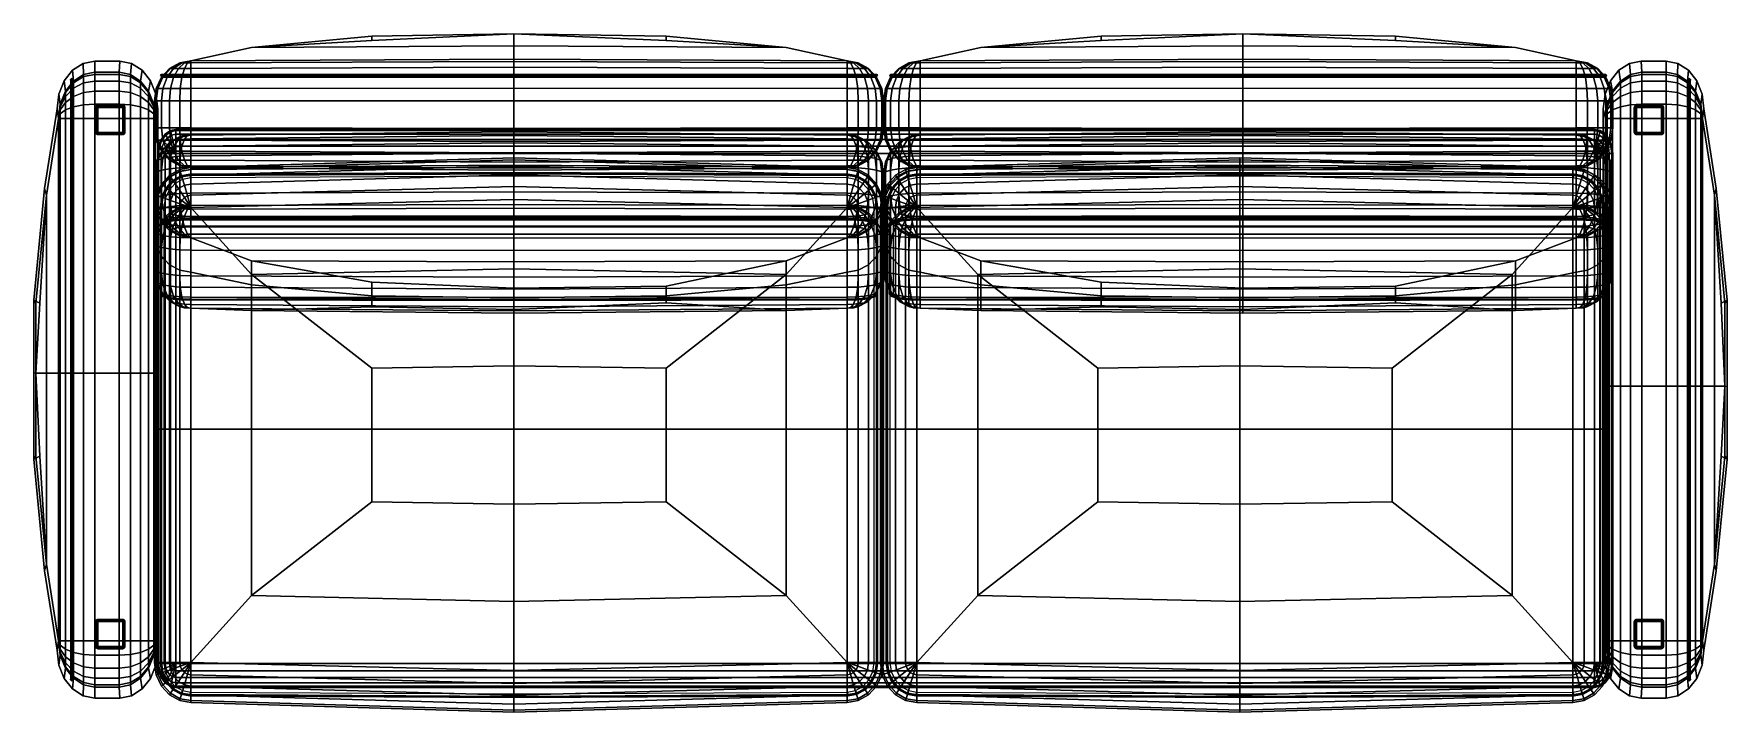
# Model space of a CAD drawing. Extents: x -0.69 to 1.09, y -0.36 to 0.36.
import ezdxf

# ---------------------------------------------------------------- set-up
doc = ezdxf.new("R2010")
doc.units = 0
for name, color, linetype in [('CUBE', 39, 'CONTINUOUS'), ('CUBE.1', 39, 'CONTINUOUS'), ('CUBE.2', 39, 'CONTINUOUS'), ('CUBE.3', 39, 'CONTINUOUS'), ('CUBE.4', 39, 'CONTINUOUS'), ('CUBE.5', 39, 'CONTINUOUS'), ('CUBE.6', 39, 'CONTINUOUS'), ('CUBE.7', 39, 'CONTINUOUS'), ('CUBE.8', 39, 'CONTINUOUS'), ('CUBE_1', 39, 'CONTINUOUS'), ('CUBE_10', 250, 'CONTINUOUS'), ('CUBE_11', 250, 'CONTINUOUS'), ('CUBE_2', 39, 'CONTINUOUS'), ('CUBE_3', 39, 'CONTINUOUS'), ('CUBE_4', 39, 'CONTINUOUS'), ('CUBE_5', 39, 'CONTINUOUS'), ('CUBE_6', 39, 'CONTINUOUS'), ('CUBE_7', 39, 'CONTINUOUS'), ('CUBE_8', 250, 'CONTINUOUS'), ('CUBE_8.1', 39, 'CONTINUOUS'), ('CUBE_9', 250, 'CONTINUOUS')]:
    doc.layers.add(name, color=color, linetype=linetype)

msp = doc.modelspace()

# ---------------------------------------------------------------- meshes
at = {"layer": 'CUBE'}
mesh = msp.add_polyface(dxfattribs=at)
corners = [(0.2436, 0.0821, 0.2993), (0.9356, 0.0821, 0.2993), (0.9452, 0.0823, 0.3002), (0.9538, 0.0831, 0.3028), (0.9607, 0.0843, 0.3067), (0.9651, 0.0857, 0.3118), (0.9667, 0.0874, 0.3173), (0.9667, 0.1615, 0.5696), (0.9651, 0.1631, 0.5752), (0.9607, 0.1646, 0.5802), (0.9538, 0.1657, 0.5842), (0.9452, 0.1665, 0.5868), (0.9356, 0.1668, 0.5877), (0.2436, 0.1668, 0.5877), (0.234, 0.1665, 0.5868), (0.2253, 0.1657, 0.5842), (0.2185, 0.1646, 0.5802), (0.214, 0.1631, 0.5752), (0.2125, 0.1615, 0.5696), (0.2125, 0.0874, 0.3173), (0.214, 0.0857, 0.3118), (0.2185, 0.0843, 0.3067), (0.2253, 0.0831, 0.3028), (0.234, 0.0823, 0.3002), (0.2436, 0.0745, 0.3069), (0.9356, 0.0745, 0.3069), (0.9426, 0.0747, 0.3075), (0.9489, 0.0753, 0.3094), (0.9538, 0.0761, 0.3123), (0.9571, 0.0772, 0.3159), (0.9582, 0.0784, 0.32), (0.9582, 0.1525, 0.5723), (0.9571, 0.1537, 0.5763), (0.9538, 0.1547, 0.58), (0.9489, 0.1556, 0.5829), (0.9426, 0.1561, 0.5847), (0.9356, 0.1563, 0.5854), (0.2436, 0.1563, 0.5854), (0.2366, 0.1561, 0.5847), (0.2303, 0.1556, 0.5829), (0.2253, 0.1547, 0.58), (0.2221, 0.1537, 0.5763), (0.221, 0.1525, 0.5723), (0.221, 0.0784, 0.32), (0.2221, 0.0772, 0.3159), (0.2253, 0.0761, 0.3123), (0.2303, 0.0753, 0.3094), (0.2366, 0.0747, 0.3075), (0.9667, 0.1254, 0.4467), (0.2125, 0.1254, 0.4467), (0.9582, 0.1164, 0.4493), (0.221, 0.1164, 0.4493), (0.5841, 0.0816, 0.2985), (0.5841, 0.1668, 0.5886), (0.5841, 0.074, 0.3061), (0.5841, 0.1563, 0.5863), (0.2436, 0.0797, 0.3017), (0.9356, 0.0797, 0.3017), (0.9444, 0.08, 0.3025), (0.9523, 0.0807, 0.3048), (0.9586, 0.0817, 0.3085), (0.9626, 0.0831, 0.3131), (0.964, 0.0846, 0.3182), (0.964, 0.1587, 0.5705), (0.9626, 0.1602, 0.5756), (0.9586, 0.1615, 0.5802), (0.9523, 0.1626, 0.5838), (0.9444, 0.1633, 0.5861), (0.9356, 0.1635, 0.5869), (0.2436, 0.1635, 0.5869), (0.2348, 0.1633, 0.5861), (0.2269, 0.1626, 0.5838), (0.2206, 0.1615, 0.5802), (0.2166, 0.1602, 0.5756), (0.2152, 0.1587, 0.5705), (0.2152, 0.0846, 0.3182), (0.2166, 0.0831, 0.3131), (0.2206, 0.0817, 0.3085), (0.2269, 0.0807, 0.3048), (0.2348, 0.08, 0.3025), (0.964, 0.1226, 0.4475), (0.2152, 0.1226, 0.4475), (0.5841, 0.0794, 0.3007), (0.5841, 0.1638, 0.588), (0.2427, 0.0792, 0.3003), (0.9365, 0.0792, 0.3003), (0.9459, 0.0794, 0.3012), (0.9544, 0.0801, 0.3036), (0.9611, 0.0813, 0.3075), (0.9654, 0.0827, 0.3124), (0.9669, 0.0843, 0.3179), (0.9669, 0.1586, 0.5708), (0.9654, 0.1602, 0.5763), (0.9611, 0.1617, 0.5812), (0.9544, 0.1628, 0.5851), (0.9459, 0.1635, 0.5876), (0.9365, 0.1638, 0.5884), (0.2427, 0.1638, 0.5884), (0.2332, 0.1635, 0.5876), (0.2248, 0.1628, 0.5851), (0.2181, 0.1617, 0.5812), (0.2138, 0.1602, 0.5763), (0.2123, 0.1586, 0.5708), (0.2123, 0.0843, 0.3179), (0.2138, 0.0827, 0.3124), (0.2181, 0.0813, 0.3075), (0.2248, 0.0801, 0.3036), (0.2332, 0.0794, 0.3012), (0.9669, 0.1224, 0.4475), (0.2123, 0.1224, 0.4475), (0.5841, 0.0787, 0.2994), (0.5841, 0.1639, 0.5894), (0.2424, 0.0801, 0.2994), (0.9368, 0.0801, 0.2994), (0.9463, 0.0803, 0.3003), (0.955, 0.0811, 0.3029), (0.9619, 0.0822, 0.3069), (0.9663, 0.0837, 0.3119), (0.9679, 0.0853, 0.3174), (0.9679, 0.1597, 0.5707), (0.9663, 0.1613, 0.5762), (0.9619, 0.1628, 0.5812), (0.955, 0.164, 0.5852), (0.9463, 0.1648, 0.5878), (0.9368, 0.165, 0.5887), (0.2424, 0.165, 0.5887), (0.2329, 0.1648, 0.5878), (0.2242, 0.164, 0.5852), (0.2173, 0.1628, 0.5812), (0.2129, 0.1613, 0.5762), (0.2113, 0.1597, 0.5707), (0.2113, 0.0853, 0.3174), (0.2129, 0.0837, 0.3119), (0.2173, 0.0822, 0.3069), (0.2242, 0.0811, 0.3029), (0.2329, 0.0803, 0.3003), (0.9679, 0.1235, 0.4472), (0.2113, 0.1235, 0.4472), (0.5841, 0.0798, 0.2984), (0.5841, 0.1653, 0.5897)]
mesh.append_faces([[corners[k] for k in face] for face in [(86, 114, 115, 87), (87, 115, 116, 88), (88, 116, 117, 89), (89, 117, 118, 90), (136, 108, 90, 118), (91, 119, 120, 92), (92, 120, 121, 93), (93, 121, 122, 94), (138, 110, 84, 112), (123, 95, 94, 122), (95, 123, 124, 96), (125, 97, 111, 139), (126, 98, 97, 125), (98, 126, 127, 99), (128, 100, 99, 127), (100, 128, 129, 101), (130, 102, 101, 129), (137, 109, 102, 130), (103, 131, 132, 104), (114, 86, 85, 113), (133, 105, 104, 132), (134, 106, 105, 133), (135, 107, 106, 134), (112, 84, 107, 135), (119, 91, 108, 136), (131, 103, 109, 137), (113, 85, 110, 138), (111, 96, 124, 139), (2, 86, 87, 3), (59, 115, 114, 58), (3, 87, 88, 4), (60, 116, 115, 59), (4, 88, 89, 5), (61, 117, 116, 60), (5, 89, 90, 6), (62, 118, 117, 61), (80, 136, 118, 62), (6, 90, 108, 48), (7, 91, 92, 8), (64, 120, 119, 63), (8, 92, 93, 9), (65, 121, 120, 64), (9, 93, 94, 10), (66, 122, 121, 65), (82, 138, 112, 56), (0, 84, 110, 52), (67, 123, 122, 66), (10, 94, 95, 11), (11, 95, 96, 12), (68, 124, 123, 67), (69, 125, 139, 83), (53, 111, 97, 13), (70, 126, 125, 69), (13, 97, 98, 14), (14, 98, 99, 15), (71, 127, 126, 70), (72, 128, 127, 71), (15, 99, 100, 16), (16, 100, 101, 17), (73, 129, 128, 72), (74, 130, 129, 73), (17, 101, 102, 18), (81, 137, 130, 74), (18, 102, 109, 49), (19, 103, 104, 20), (76, 132, 131, 75), (58, 114, 113, 57), (1, 85, 86, 2), (77, 133, 132, 76), (20, 104, 105, 21), (78, 134, 133, 77), (21, 105, 106, 22), (79, 135, 134, 78), (22, 106, 107, 23), (56, 112, 135, 79), (23, 107, 84, 0), (63, 119, 136, 80), (48, 108, 91, 7), (75, 131, 137, 81), (49, 109, 103, 19), (57, 113, 138, 82), (52, 110, 85, 1), (83, 139, 124, 68), (12, 96, 111, 53)]])
at = {"layer": 'CUBE.1'}
mesh = msp.add_polyface(dxfattribs=at)
corners = [(-0.5254, 0.0821, 0.2993), (0.1665, 0.0821, 0.2993), (0.1761, 0.0823, 0.3002), (0.1848, 0.0831, 0.3028), (0.1917, 0.0843, 0.3067), (0.1961, 0.0857, 0.3118), (0.1976, 0.0874, 0.3173), (0.1976, 0.1615, 0.5696), (0.1961, 0.1631, 0.5752), (0.1917, 0.1646, 0.5802), (0.1848, 0.1657, 0.5842), (0.1761, 0.1665, 0.5868), (0.1665, 0.1668, 0.5877), (-0.5254, 0.1668, 0.5877), (-0.5351, 0.1665, 0.5868), (-0.5437, 0.1657, 0.5842), (-0.5506, 0.1646, 0.5802), (-0.555, 0.1631, 0.5752), (-0.5565, 0.1615, 0.5696), (-0.5565, 0.0874, 0.3173), (-0.555, 0.0857, 0.3118), (-0.5506, 0.0843, 0.3067), (-0.5437, 0.0831, 0.3028), (-0.5351, 0.0823, 0.3002), (-0.5254, 0.0745, 0.3069), (0.1665, 0.0745, 0.3069), (0.1735, 0.0747, 0.3075), (0.1798, 0.0753, 0.3094), (0.1848, 0.0761, 0.3123), (0.188, 0.0772, 0.3159), (0.1891, 0.0784, 0.32), (0.1891, 0.1525, 0.5723), (0.188, 0.1537, 0.5763), (0.1848, 0.1547, 0.58), (0.1798, 0.1556, 0.5829), (0.1735, 0.1561, 0.5847), (0.1665, 0.1563, 0.5854), (-0.5254, 0.1563, 0.5854), (-0.5324, 0.1561, 0.5847), (-0.5387, 0.1556, 0.5829), (-0.5437, 0.1547, 0.58), (-0.5469, 0.1537, 0.5763), (-0.548, 0.1525, 0.5723), (-0.548, 0.0784, 0.32), (-0.5469, 0.0772, 0.3159), (-0.5437, 0.0761, 0.3123), (-0.5387, 0.0753, 0.3094), (-0.5324, 0.0747, 0.3075), (0.1976, 0.1254, 0.4467), (-0.5565, 0.1254, 0.4467), (0.1891, 0.1164, 0.4493), (-0.548, 0.1164, 0.4493), (-0.185, 0.0816, 0.2985), (-0.185, 0.1668, 0.5886), (-0.185, 0.074, 0.3061), (-0.185, 0.1563, 0.5863), (-0.5254, 0.0797, 0.3017), (0.1665, 0.0797, 0.3017), (0.1753, 0.08, 0.3025), (0.1832, 0.0807, 0.3048), (0.1895, 0.0817, 0.3085), (0.1936, 0.0831, 0.3131), (0.195, 0.0846, 0.3182), (0.195, 0.1587, 0.5705), (0.1936, 0.1602, 0.5756), (0.1895, 0.1615, 0.5802), (0.1832, 0.1626, 0.5838), (0.1753, 0.1633, 0.5861), (0.1665, 0.1635, 0.5869), (-0.5254, 0.1635, 0.5869), (-0.5342, 0.1633, 0.5861), (-0.5422, 0.1626, 0.5838), (-0.5485, 0.1615, 0.5802), (-0.5525, 0.1602, 0.5756), (-0.5539, 0.1587, 0.5705), (-0.5539, 0.0846, 0.3182), (-0.5525, 0.0831, 0.3131), (-0.5485, 0.0817, 0.3085), (-0.5422, 0.0807, 0.3048), (-0.5342, 0.08, 0.3025), (0.195, 0.1226, 0.4475), (-0.5539, 0.1226, 0.4475), (-0.185, 0.0794, 0.3007), (-0.185, 0.1638, 0.588), (-0.5264, 0.0792, 0.3003), (0.1675, 0.0792, 0.3003), (0.1769, 0.0794, 0.3012), (0.1853, 0.0801, 0.3036), (0.192, 0.0813, 0.3075), (0.1963, 0.0827, 0.3124), (0.1978, 0.0843, 0.3179), (0.1978, 0.1586, 0.5708), (0.1963, 0.1602, 0.5763), (0.192, 0.1617, 0.5812), (0.1853, 0.1628, 0.5851), (0.1769, 0.1635, 0.5876), (0.1675, 0.1638, 0.5884), (-0.5264, 0.1638, 0.5884), (-0.5358, 0.1635, 0.5876), (-0.5443, 0.1628, 0.5851), (-0.551, 0.1617, 0.5812), (-0.5553, 0.1602, 0.5763), (-0.5567, 0.1586, 0.5708), (-0.5567, 0.0843, 0.3179), (-0.5553, 0.0827, 0.3124), (-0.551, 0.0813, 0.3075), (-0.5443, 0.0801, 0.3036), (-0.5358, 0.0794, 0.3012), (0.1978, 0.1224, 0.4475), (-0.5567, 0.1224, 0.4475), (-0.185, 0.0787, 0.2994), (-0.185, 0.1639, 0.5894), (-0.5267, 0.0801, 0.2994), (0.1678, 0.0801, 0.2994), (0.1772, 0.0803, 0.3003), (0.1859, 0.0811, 0.3029), (0.1928, 0.0822, 0.3069), (0.1973, 0.0837, 0.3119), (0.1988, 0.0853, 0.3174), (0.1988, 0.1597, 0.5707), (0.1973, 0.1613, 0.5762), (0.1928, 0.1628, 0.5812), (0.1859, 0.164, 0.5852), (0.1772, 0.1648, 0.5878), (0.1678, 0.165, 0.5887), (-0.5267, 0.165, 0.5887), (-0.5361, 0.1648, 0.5878), (-0.5448, 0.164, 0.5852), (-0.5518, 0.1628, 0.5812), (-0.5562, 0.1613, 0.5762), (-0.5577, 0.1597, 0.5707), (-0.5577, 0.0853, 0.3174), (-0.5562, 0.0837, 0.3119), (-0.5518, 0.0822, 0.3069), (-0.5448, 0.0811, 0.3029), (-0.5361, 0.0803, 0.3003), (0.1988, 0.1235, 0.4472), (-0.5577, 0.1235, 0.4472), (-0.185, 0.0798, 0.2984), (-0.185, 0.1653, 0.5897)]
mesh.append_faces([[corners[k] for k in face] for face in [(86, 114, 115, 87), (87, 115, 116, 88), (88, 116, 117, 89), (89, 117, 118, 90), (136, 108, 90, 118), (91, 119, 120, 92), (92, 120, 121, 93), (93, 121, 122, 94), (138, 110, 84, 112), (123, 95, 94, 122), (95, 123, 124, 96), (125, 97, 111, 139), (126, 98, 97, 125), (98, 126, 127, 99), (128, 100, 99, 127), (100, 128, 129, 101), (130, 102, 101, 129), (137, 109, 102, 130), (103, 131, 132, 104), (114, 86, 85, 113), (133, 105, 104, 132), (134, 106, 105, 133), (135, 107, 106, 134), (112, 84, 107, 135), (119, 91, 108, 136), (131, 103, 109, 137), (113, 85, 110, 138), (111, 96, 124, 139), (2, 86, 87, 3), (59, 115, 114, 58), (3, 87, 88, 4), (60, 116, 115, 59), (4, 88, 89, 5), (61, 117, 116, 60), (5, 89, 90, 6), (62, 118, 117, 61), (80, 136, 118, 62), (6, 90, 108, 48), (7, 91, 92, 8), (64, 120, 119, 63), (8, 92, 93, 9), (65, 121, 120, 64), (9, 93, 94, 10), (66, 122, 121, 65), (82, 138, 112, 56), (0, 84, 110, 52), (67, 123, 122, 66), (10, 94, 95, 11), (11, 95, 96, 12), (68, 124, 123, 67), (69, 125, 139, 83), (53, 111, 97, 13), (70, 126, 125, 69), (13, 97, 98, 14), (14, 98, 99, 15), (71, 127, 126, 70), (72, 128, 127, 71), (15, 99, 100, 16), (16, 100, 101, 17), (73, 129, 128, 72), (74, 130, 129, 73), (17, 101, 102, 18), (81, 137, 130, 74), (18, 102, 109, 49), (19, 103, 104, 20), (76, 132, 131, 75), (58, 114, 113, 57), (1, 85, 86, 2), (77, 133, 132, 76), (20, 104, 105, 21), (78, 134, 133, 77), (21, 105, 106, 22), (79, 135, 134, 78), (22, 106, 107, 23), (56, 112, 135, 79), (23, 107, 84, 0), (63, 119, 136, 80), (48, 108, 91, 7), (75, 131, 137, 81), (49, 109, 103, 19), (57, 113, 138, 82), (52, 110, 85, 1), (83, 139, 124, 68), (12, 96, 111, 53)]])
at = {"layer": 'CUBE.2'}
mesh = msp.add_polyface(dxfattribs=at)
corners = [(0.2436, 0.3142, 0.4417), (0.9356, 0.3142, 0.4417), (0.9452, 0.3142, 0.4406), (0.9538, 0.3142, 0.4373), (0.9607, 0.3142, 0.4321), (0.9651, 0.3142, 0.4256), (0.9667, 0.3142, 0.4185), (0.9667, 0.3142, 0.093), (0.9651, 0.3142, 0.0858), (0.9607, 0.3142, 0.0794), (0.9538, 0.3142, 0.0742), (0.9452, 0.3142, 0.0709), (0.9356, 0.3142, 0.0698), (0.2436, 0.3142, 0.0698), (0.234, 0.3142, 0.0709), (0.2253, 0.3142, 0.0742), (0.2185, 0.3142, 0.0794), (0.214, 0.3142, 0.0858), (0.2125, 0.3142, 0.093), (0.2125, 0.3142, 0.4185), (0.214, 0.3142, 0.4256), (0.2185, 0.3142, 0.4321), (0.2253, 0.3142, 0.4373), (0.234, 0.3142, 0.4406), (0.2436, 0.3235, 0.4353), (0.9356, 0.3235, 0.4353), (0.9426, 0.3235, 0.4345), (0.9489, 0.3235, 0.4321), (0.9538, 0.3235, 0.4284), (0.9571, 0.3235, 0.4237), (0.9582, 0.3235, 0.4185), (0.9582, 0.3235, 0.093), (0.9571, 0.3235, 0.0878), (0.9538, 0.3235, 0.0831), (0.9489, 0.3235, 0.0794), (0.9426, 0.3235, 0.077), (0.9356, 0.3235, 0.0761), (0.2436, 0.3235, 0.0761), (0.2366, 0.3235, 0.077), (0.2303, 0.3235, 0.0794), (0.2253, 0.3235, 0.0831), (0.2221, 0.3235, 0.0878), (0.221, 0.3235, 0.093), (0.221, 0.3235, 0.4185), (0.2221, 0.3235, 0.4237), (0.2253, 0.3235, 0.4284), (0.2303, 0.3235, 0.4321), (0.2366, 0.3235, 0.4345), (0.9667, 0.3142, 0.2516), (0.2125, 0.3142, 0.2516), (0.9582, 0.3235, 0.2516), (0.221, 0.3235, 0.2516), (0.5841, 0.3143, 0.4429), (0.5841, 0.3143, 0.0686), (0.5841, 0.3238, 0.4365), (0.5841, 0.3238, 0.075), (0.2436, 0.3171, 0.4397), (0.9356, 0.3171, 0.4397), (0.9444, 0.3171, 0.4387), (0.9523, 0.3171, 0.4357), (0.9586, 0.3171, 0.431), (0.9626, 0.3171, 0.425), (0.964, 0.3171, 0.4185), (0.964, 0.3171, 0.093), (0.9626, 0.3171, 0.0864), (0.9586, 0.3171, 0.0805), (0.9523, 0.3171, 0.0758), (0.9444, 0.3171, 0.0728), (0.9356, 0.3171, 0.0718), (0.2436, 0.3171, 0.0718), (0.2348, 0.3171, 0.0728), (0.2269, 0.3171, 0.0758), (0.2206, 0.3171, 0.0805), (0.2166, 0.3171, 0.0864), (0.2152, 0.3171, 0.093), (0.2152, 0.3171, 0.4185), (0.2166, 0.3171, 0.425), (0.2206, 0.3171, 0.431), (0.2269, 0.3171, 0.4357), (0.2348, 0.3171, 0.4387), (0.964, 0.3171, 0.2516), (0.2152, 0.3171, 0.2516), (0.5841, 0.3171, 0.441), (0.5841, 0.3171, 0.0705), (0.2427, 0.3172, 0.4416), (0.9365, 0.3172, 0.4416), (0.9459, 0.3172, 0.4405), (0.9544, 0.3172, 0.4372), (0.9611, 0.3172, 0.4322), (0.9654, 0.3172, 0.4259), (0.9669, 0.3172, 0.4189), (0.9669, 0.3172, 0.0926), (0.9654, 0.3172, 0.0855), (0.9611, 0.3172, 0.0792), (0.9544, 0.3172, 0.0742), (0.9459, 0.3172, 0.071), (0.9365, 0.3172, 0.0699), (0.2427, 0.3172, 0.0699), (0.2332, 0.3172, 0.071), (0.2248, 0.3172, 0.0742), (0.2181, 0.3172, 0.0792), (0.2138, 0.3172, 0.0855), (0.2123, 0.3172, 0.0926), (0.2123, 0.3172, 0.4189), (0.2138, 0.3172, 0.4259), (0.2181, 0.3172, 0.4322), (0.2248, 0.3172, 0.4372), (0.2332, 0.3172, 0.4405), (0.9669, 0.3172, 0.2516), (0.2123, 0.3172, 0.2516), (0.5841, 0.3174, 0.4427), (0.5841, 0.3174, 0.0687), (0.2424, 0.3161, 0.4423), (0.9368, 0.3161, 0.4423), (0.9463, 0.3161, 0.4412), (0.955, 0.3161, 0.4378), (0.9619, 0.3161, 0.4327), (0.9663, 0.3161, 0.4262), (0.9679, 0.3161, 0.4191), (0.9679, 0.3161, 0.0924), (0.9663, 0.3161, 0.0853), (0.9619, 0.3161, 0.0788), (0.955, 0.3161, 0.0736), (0.9463, 0.3161, 0.0703), (0.9368, 0.3161, 0.0692), (0.2424, 0.3161, 0.0692), (0.2329, 0.3161, 0.0703), (0.2242, 0.3161, 0.0736), (0.2173, 0.3161, 0.0788), (0.2129, 0.3161, 0.0853), (0.2113, 0.3161, 0.0924), (0.2113, 0.3161, 0.4191), (0.2129, 0.3161, 0.4262), (0.2173, 0.3161, 0.4327), (0.2242, 0.3161, 0.4378), (0.2329, 0.3161, 0.4412), (0.9679, 0.3161, 0.2516), (0.2113, 0.3161, 0.2516), (0.5841, 0.3161, 0.4436), (0.5841, 0.3161, 0.0679)]
mesh.append_faces([[corners[k] for k in face] for face in [(86, 114, 115, 87), (87, 115, 116, 88), (88, 116, 117, 89), (89, 117, 118, 90), (136, 108, 90, 118), (91, 119, 120, 92), (92, 120, 121, 93), (93, 121, 122, 94), (138, 110, 84, 112), (123, 95, 94, 122), (95, 123, 124, 96), (125, 97, 111, 139), (126, 98, 97, 125), (98, 126, 127, 99), (128, 100, 99, 127), (100, 128, 129, 101), (130, 102, 101, 129), (137, 109, 102, 130), (103, 131, 132, 104), (114, 86, 85, 113), (133, 105, 104, 132), (134, 106, 105, 133), (135, 107, 106, 134), (112, 84, 107, 135), (119, 91, 108, 136), (131, 103, 109, 137), (113, 85, 110, 138), (111, 96, 124, 139), (2, 86, 87, 3), (59, 115, 114, 58), (3, 87, 88, 4), (60, 116, 115, 59), (4, 88, 89, 5), (61, 117, 116, 60), (5, 89, 90, 6), (62, 118, 117, 61), (80, 136, 118, 62), (6, 90, 108, 48), (7, 91, 92, 8), (64, 120, 119, 63), (8, 92, 93, 9), (65, 121, 120, 64), (9, 93, 94, 10), (66, 122, 121, 65), (82, 138, 112, 56), (0, 84, 110, 52), (67, 123, 122, 66), (10, 94, 95, 11), (11, 95, 96, 12), (68, 124, 123, 67), (69, 125, 139, 83), (53, 111, 97, 13), (70, 126, 125, 69), (13, 97, 98, 14), (14, 98, 99, 15), (71, 127, 126, 70), (72, 128, 127, 71), (15, 99, 100, 16), (16, 100, 101, 17), (73, 129, 128, 72), (74, 130, 129, 73), (17, 101, 102, 18), (81, 137, 130, 74), (18, 102, 109, 49), (19, 103, 104, 20), (76, 132, 131, 75), (58, 114, 113, 57), (1, 85, 86, 2), (77, 133, 132, 76), (20, 104, 105, 21), (78, 134, 133, 77), (21, 105, 106, 22), (79, 135, 134, 78), (22, 106, 107, 23), (56, 112, 135, 79), (23, 107, 84, 0), (63, 119, 136, 80), (48, 108, 91, 7), (75, 131, 137, 81), (49, 109, 103, 19), (57, 113, 138, 82), (52, 110, 85, 1), (83, 139, 124, 68), (12, 96, 111, 53)]])
at = {"layer": 'CUBE.3'}
mesh = msp.add_polyface(dxfattribs=at)
corners = [(-0.5254, 0.3142, 0.4417), (0.1665, 0.3142, 0.4417), (0.1761, 0.3142, 0.4406), (0.1848, 0.3142, 0.4373), (0.1917, 0.3142, 0.4321), (0.1961, 0.3142, 0.4256), (0.1976, 0.3142, 0.4185), (0.1976, 0.3142, 0.093), (0.1961, 0.3142, 0.0858), (0.1917, 0.3142, 0.0794), (0.1848, 0.3142, 0.0742), (0.1761, 0.3142, 0.0709), (0.1665, 0.3142, 0.0698), (-0.5254, 0.3142, 0.0698), (-0.5351, 0.3142, 0.0709), (-0.5437, 0.3142, 0.0742), (-0.5506, 0.3142, 0.0794), (-0.555, 0.3142, 0.0858), (-0.5565, 0.3142, 0.093), (-0.5565, 0.3142, 0.4185), (-0.555, 0.3142, 0.4256), (-0.5506, 0.3142, 0.4321), (-0.5437, 0.3142, 0.4373), (-0.5351, 0.3142, 0.4406), (-0.5254, 0.3235, 0.4353), (0.1665, 0.3235, 0.4353), (0.1735, 0.3235, 0.4345), (0.1798, 0.3235, 0.4321), (0.1848, 0.3235, 0.4284), (0.188, 0.3235, 0.4237), (0.1891, 0.3235, 0.4185), (0.1891, 0.3235, 0.093), (0.188, 0.3235, 0.0878), (0.1848, 0.3235, 0.0831), (0.1798, 0.3235, 0.0794), (0.1735, 0.3235, 0.077), (0.1665, 0.3235, 0.0761), (-0.5254, 0.3235, 0.0761), (-0.5324, 0.3235, 0.077), (-0.5387, 0.3235, 0.0794), (-0.5437, 0.3235, 0.0831), (-0.5469, 0.3235, 0.0878), (-0.548, 0.3235, 0.093), (-0.548, 0.3235, 0.4185), (-0.5469, 0.3235, 0.4237), (-0.5437, 0.3235, 0.4284), (-0.5387, 0.3235, 0.4321), (-0.5324, 0.3235, 0.4345), (0.1976, 0.3142, 0.2516), (-0.5565, 0.3142, 0.2516), (0.1891, 0.3235, 0.2516), (-0.548, 0.3235, 0.2516), (-0.185, 0.3143, 0.4429), (-0.185, 0.3143, 0.0686), (-0.185, 0.3238, 0.4365), (-0.185, 0.3238, 0.075), (-0.5254, 0.3171, 0.4397), (0.1665, 0.3171, 0.4397), (0.1753, 0.3171, 0.4387), (0.1832, 0.3171, 0.4357), (0.1895, 0.3171, 0.431), (0.1936, 0.3171, 0.425), (0.195, 0.3171, 0.4185), (0.195, 0.3171, 0.093), (0.1936, 0.3171, 0.0864), (0.1895, 0.3171, 0.0805), (0.1832, 0.3171, 0.0758), (0.1753, 0.3171, 0.0728), (0.1665, 0.3171, 0.0718), (-0.5254, 0.3171, 0.0718), (-0.5342, 0.3171, 0.0728), (-0.5422, 0.3171, 0.0758), (-0.5485, 0.3171, 0.0805), (-0.5525, 0.3171, 0.0864), (-0.5539, 0.3171, 0.093), (-0.5539, 0.3171, 0.4185), (-0.5525, 0.3171, 0.425), (-0.5485, 0.3171, 0.431), (-0.5422, 0.3171, 0.4357), (-0.5342, 0.3171, 0.4387), (0.195, 0.3171, 0.2516), (-0.5539, 0.3171, 0.2516), (-0.185, 0.3171, 0.441), (-0.185, 0.3171, 0.0705), (-0.5264, 0.3172, 0.4416), (0.1675, 0.3172, 0.4416), (0.1769, 0.3172, 0.4405), (0.1853, 0.3172, 0.4372), (0.192, 0.3172, 0.4322), (0.1963, 0.3172, 0.4259), (0.1978, 0.3172, 0.4189), (0.1978, 0.3172, 0.0926), (0.1963, 0.3172, 0.0855), (0.192, 0.3172, 0.0792), (0.1853, 0.3172, 0.0742), (0.1769, 0.3172, 0.071), (0.1675, 0.3172, 0.0699), (-0.5264, 0.3172, 0.0699), (-0.5358, 0.3172, 0.071), (-0.5443, 0.3172, 0.0742), (-0.551, 0.3172, 0.0792), (-0.5553, 0.3172, 0.0855), (-0.5567, 0.3172, 0.0926), (-0.5567, 0.3172, 0.4189), (-0.5553, 0.3172, 0.4259), (-0.551, 0.3172, 0.4322), (-0.5443, 0.3172, 0.4372), (-0.5358, 0.3172, 0.4405), (0.1978, 0.3172, 0.2516), (-0.5567, 0.3172, 0.2516), (-0.185, 0.3174, 0.4427), (-0.185, 0.3174, 0.0687), (-0.5267, 0.3161, 0.4423), (0.1678, 0.3161, 0.4423), (0.1772, 0.3161, 0.4412), (0.1859, 0.3161, 0.4378), (0.1928, 0.3161, 0.4327), (0.1973, 0.3161, 0.4262), (0.1988, 0.3161, 0.4191), (0.1988, 0.3161, 0.0924), (0.1973, 0.3161, 0.0853), (0.1928, 0.3161, 0.0788), (0.1859, 0.3161, 0.0736), (0.1772, 0.3161, 0.0703), (0.1678, 0.3161, 0.0692), (-0.5267, 0.3161, 0.0692), (-0.5361, 0.3161, 0.0703), (-0.5448, 0.3161, 0.0736), (-0.5518, 0.3161, 0.0788), (-0.5562, 0.3161, 0.0853), (-0.5577, 0.3161, 0.0924), (-0.5577, 0.3161, 0.4191), (-0.5562, 0.3161, 0.4262), (-0.5518, 0.3161, 0.4327), (-0.5448, 0.3161, 0.4378), (-0.5361, 0.3161, 0.4412), (0.1988, 0.3161, 0.2516), (-0.5577, 0.3161, 0.2516), (-0.185, 0.3161, 0.4436), (-0.185, 0.3161, 0.0679)]
mesh.append_faces([[corners[k] for k in face] for face in [(86, 114, 115, 87), (87, 115, 116, 88), (88, 116, 117, 89), (89, 117, 118, 90), (136, 108, 90, 118), (91, 119, 120, 92), (92, 120, 121, 93), (93, 121, 122, 94), (138, 110, 84, 112), (123, 95, 94, 122), (95, 123, 124, 96), (125, 97, 111, 139), (126, 98, 97, 125), (98, 126, 127, 99), (128, 100, 99, 127), (100, 128, 129, 101), (130, 102, 101, 129), (137, 109, 102, 130), (103, 131, 132, 104), (114, 86, 85, 113), (133, 105, 104, 132), (134, 106, 105, 133), (135, 107, 106, 134), (112, 84, 107, 135), (119, 91, 108, 136), (131, 103, 109, 137), (113, 85, 110, 138), (111, 96, 124, 139), (2, 86, 87, 3), (59, 115, 114, 58), (3, 87, 88, 4), (60, 116, 115, 59), (4, 88, 89, 5), (61, 117, 116, 60), (5, 89, 90, 6), (62, 118, 117, 61), (80, 136, 118, 62), (6, 90, 108, 48), (7, 91, 92, 8), (64, 120, 119, 63), (8, 92, 93, 9), (65, 121, 120, 64), (9, 93, 94, 10), (66, 122, 121, 65), (82, 138, 112, 56), (0, 84, 110, 52), (67, 123, 122, 66), (10, 94, 95, 11), (11, 95, 96, 12), (68, 124, 123, 67), (69, 125, 139, 83), (53, 111, 97, 13), (70, 126, 125, 69), (13, 97, 98, 14), (14, 98, 99, 15), (71, 127, 126, 70), (72, 128, 127, 71), (15, 99, 100, 16), (16, 100, 101, 17), (73, 129, 128, 72), (74, 130, 129, 73), (17, 101, 102, 18), (81, 137, 130, 74), (18, 102, 109, 49), (19, 103, 104, 20), (76, 132, 131, 75), (58, 114, 113, 57), (1, 85, 86, 2), (77, 133, 132, 76), (20, 104, 105, 21), (78, 134, 133, 77), (21, 105, 106, 22), (79, 135, 134, 78), (22, 106, 107, 23), (56, 112, 135, 79), (23, 107, 84, 0), (63, 119, 136, 80), (48, 108, 91, 7), (75, 131, 137, 81), (49, 109, 103, 19), (57, 113, 138, 82), (52, 110, 85, 1), (83, 139, 124, 68), (12, 96, 111, 53)]])
at = {"layer": 'CUBE.4'}
mesh = msp.add_polyface(dxfattribs=at)
corners = [(1.053, 0.3102, 0.0832), (1.053, 0.3102, 0.4251), (1.053, 0.3083, 0.4298), (1.053, 0.3027, 0.4341), (1.053, 0.294, 0.4375), (1.053, 0.283, 0.4397), (1.053, 0.2708, 0.4404), (1.053, -0.2808, 0.4404), (1.053, -0.2929, 0.4397), (1.053, -0.3039, 0.4375), (1.053, -0.3126, 0.4341), (1.053, -0.3182, 0.4298), (1.053, -0.3202, 0.4251), (1.053, -0.3202, 0.0832), (1.053, -0.3182, 0.0784), (1.053, -0.3126, 0.0741), (1.053, -0.3039, 0.0707), (1.053, -0.2929, 0.0685), (1.053, -0.2808, 0.0678), (1.053, 0.2708, 0.0678), (1.053, 0.283, 0.0685), (1.053, 0.294, 0.0707), (1.053, 0.3027, 0.0741), (1.053, 0.3083, 0.0784), (1.0615, 0.2994, 0.0832), (1.0615, 0.2994, 0.4251), (1.0615, 0.298, 0.4285), (1.0615, 0.294, 0.4316), (1.0615, 0.2876, 0.4341), (1.0615, 0.2797, 0.4357), (1.0615, 0.2708, 0.4362), (1.0615, -0.2808, 0.4362), (1.0615, -0.2896, 0.4357), (1.0615, -0.2976, 0.4341), (1.0615, -0.3039, 0.4316), (1.0615, -0.308, 0.4285), (1.0615, -0.3094, 0.4251), (1.0615, -0.3094, 0.0832), (1.0615, -0.308, 0.0797), (1.0615, -0.3039, 0.0766), (1.0615, -0.2976, 0.0741), (1.0615, -0.2896, 0.0725), (1.0615, -0.2808, 0.072), (1.0615, 0.2708, 0.072), (1.0615, 0.2797, 0.0725), (1.0615, 0.2876, 0.0741), (1.0615, 0.294, 0.0766), (1.0615, 0.298, 0.0797), (1.053, -0.0119, 0.4404), (1.053, -0.0119, 0.0678), (1.0615, -0.0119, 0.4362), (1.0615, -0.0119, 0.072), (1.0531, 0.3122, 0.2514), (1.0531, -0.3222, 0.2514), (1.0617, 0.3014, 0.2514), (1.0617, -0.3113, 0.2514), (1.0556, 0.3069, 0.0832), (1.0556, 0.3069, 0.4251), (1.0556, 0.3051, 0.4294), (1.0556, 0.3, 0.4333), (1.0556, 0.292, 0.4365), (1.0556, 0.282, 0.4384), (1.0556, 0.2708, 0.4391), (1.0556, -0.2808, 0.4391), (1.0556, -0.2919, 0.4384), (1.0556, -0.302, 0.4365), (1.0556, -0.3099, 0.4333), (1.0556, -0.315, 0.4294), (1.0556, -0.3168, 0.4251), (1.0556, -0.3168, 0.0832), (1.0556, -0.315, 0.0788), (1.0556, -0.3099, 0.0749), (1.0556, -0.302, 0.0718), (1.0556, -0.2919, 0.0698), (1.0556, -0.2808, 0.0691), (1.0556, 0.2708, 0.0691), (1.0556, 0.282, 0.0698), (1.0556, 0.292, 0.0718), (1.0556, 0.3, 0.0749), (1.0556, 0.3051, 0.0788), (1.0556, -0.0119, 0.4391), (1.0556, -0.0119, 0.0691), (1.0556, 0.3091, 0.2514), (1.0556, -0.319, 0.2514), (1.0558, 0.31, 0.0827), (1.0558, 0.31, 0.4255), (1.0558, 0.3081, 0.4302), (1.0558, 0.3027, 0.4344), (1.0558, 0.2942, 0.4377), (1.0558, 0.2835, 0.4398), (1.0558, 0.2716, 0.4405), (1.0558, -0.2815, 0.4405), (1.0558, -0.2934, 0.4398), (1.0558, -0.3041, 0.4377), (1.0558, -0.3126, 0.4344), (1.0558, -0.3181, 0.4302), (1.0558, -0.3199, 0.4255), (1.0558, -0.3199, 0.0827), (1.0558, -0.3181, 0.078), (1.0558, -0.3126, 0.0739), (1.0558, -0.3041, 0.0706), (1.0558, -0.2934, 0.0684), (1.0558, -0.2815, 0.0677), (1.0558, 0.2716, 0.0677), (1.0558, 0.2835, 0.0684), (1.0558, 0.2942, 0.0706), (1.0558, 0.3027, 0.0739), (1.0558, 0.3081, 0.078), (1.0557, -0.012, 0.4405), (1.0557, -0.012, 0.0677), (1.0559, 0.312, 0.2514), (1.0559, -0.3219, 0.2514), (1.0548, 0.3112, 0.0825), (1.0548, 0.3112, 0.4257), (1.0548, 0.3093, 0.4304), (1.0548, 0.3037, 0.4347), (1.0548, 0.2949, 0.4381), (1.0548, 0.2839, 0.4403), (1.0548, 0.2719, 0.441), (1.0548, -0.2819, 0.441), (1.0548, -0.2938, 0.4403), (1.0548, -0.3049, 0.4381), (1.0548, -0.3136, 0.4347), (1.0548, -0.3193, 0.4304), (1.0548, -0.3212, 0.4257), (1.0548, -0.3212, 0.0825), (1.0548, -0.3193, 0.0779), (1.0548, -0.3136, 0.0736), (1.0548, -0.3049, 0.0702), (1.0548, -0.2938, 0.068), (1.0548, -0.2819, 0.0672), (1.0548, 0.2719, 0.0672), (1.0548, 0.2839, 0.068), (1.0548, 0.2949, 0.0702), (1.0548, 0.3037, 0.0736), (1.0548, 0.3093, 0.0779), (1.0548, -0.012, 0.441), (1.0548, -0.012, 0.0672), (1.0548, 0.3134, 0.2514), (1.0548, -0.3234, 0.2514)]
mesh.append_faces([[corners[k] for k in face] for face in [(86, 114, 115, 87), (87, 115, 116, 88), (88, 116, 117, 89), (89, 117, 118, 90), (136, 108, 90, 118), (91, 119, 120, 92), (92, 120, 121, 93), (93, 121, 122, 94), (138, 110, 84, 112), (123, 95, 94, 122), (95, 123, 124, 96), (125, 97, 111, 139), (126, 98, 97, 125), (98, 126, 127, 99), (128, 100, 99, 127), (100, 128, 129, 101), (130, 102, 101, 129), (137, 109, 102, 130), (103, 131, 132, 104), (114, 86, 85, 113), (133, 105, 104, 132), (134, 106, 105, 133), (135, 107, 106, 134), (112, 84, 107, 135), (119, 91, 108, 136), (131, 103, 109, 137), (113, 85, 110, 138), (111, 96, 124, 139), (2, 86, 87, 3), (59, 115, 114, 58), (3, 87, 88, 4), (60, 116, 115, 59), (4, 88, 89, 5), (61, 117, 116, 60), (5, 89, 90, 6), (62, 118, 117, 61), (80, 136, 118, 62), (6, 90, 108, 48), (7, 91, 92, 8), (64, 120, 119, 63), (8, 92, 93, 9), (65, 121, 120, 64), (9, 93, 94, 10), (66, 122, 121, 65), (82, 138, 112, 56), (0, 84, 110, 52), (67, 123, 122, 66), (10, 94, 95, 11), (11, 95, 96, 12), (68, 124, 123, 67), (69, 125, 139, 83), (53, 111, 97, 13), (70, 126, 125, 69), (13, 97, 98, 14), (14, 98, 99, 15), (71, 127, 126, 70), (72, 128, 127, 71), (15, 99, 100, 16), (16, 100, 101, 17), (73, 129, 128, 72), (74, 130, 129, 73), (17, 101, 102, 18), (81, 137, 130, 74), (18, 102, 109, 49), (19, 103, 104, 20), (76, 132, 131, 75), (58, 114, 113, 57), (1, 85, 86, 2), (77, 133, 132, 76), (20, 104, 105, 21), (78, 134, 133, 77), (21, 105, 106, 22), (79, 135, 134, 78), (22, 106, 107, 23), (56, 112, 135, 79), (23, 107, 84, 0), (63, 119, 136, 80), (48, 108, 91, 7), (75, 131, 137, 81), (49, 109, 103, 19), (57, 113, 138, 82), (52, 110, 85, 1), (83, 139, 124, 68), (12, 96, 111, 53)]])
at = {"layer": 'CUBE.5'}
mesh = msp.add_polyface(dxfattribs=at)
corners = [(-0.6494, -0.3202, 0.0832), (-0.6494, -0.3202, 0.4251), (-0.6494, -0.3182, 0.4298), (-0.6494, -0.3126, 0.4341), (-0.6494, -0.3039, 0.4375), (-0.6494, -0.2929, 0.4397), (-0.6494, -0.2808, 0.4404), (-0.6494, 0.2708, 0.4404), (-0.6494, 0.283, 0.4397), (-0.6494, 0.294, 0.4375), (-0.6494, 0.3027, 0.4341), (-0.6494, 0.3083, 0.4298), (-0.6494, 0.3102, 0.4251), (-0.6494, 0.3102, 0.0832), (-0.6494, 0.3083, 0.0784), (-0.6494, 0.3027, 0.0741), (-0.6494, 0.294, 0.0707), (-0.6494, 0.283, 0.0685), (-0.6494, 0.2708, 0.0678), (-0.6494, -0.2808, 0.0678), (-0.6494, -0.2929, 0.0685), (-0.6494, -0.3039, 0.0707), (-0.6494, -0.3126, 0.0741), (-0.6494, -0.3182, 0.0784), (-0.6579, -0.3094, 0.0832), (-0.6579, -0.3094, 0.4251), (-0.6579, -0.308, 0.4285), (-0.6579, -0.3039, 0.4316), (-0.6579, -0.2976, 0.4341), (-0.6579, -0.2896, 0.4357), (-0.6579, -0.2808, 0.4362), (-0.6579, 0.2708, 0.4362), (-0.6579, 0.2797, 0.4357), (-0.6579, 0.2876, 0.4341), (-0.6579, 0.294, 0.4316), (-0.6579, 0.298, 0.4285), (-0.6579, 0.2994, 0.4251), (-0.6579, 0.2994, 0.0832), (-0.6579, 0.298, 0.0797), (-0.6579, 0.294, 0.0766), (-0.6579, 0.2876, 0.0741), (-0.6579, 0.2797, 0.0725), (-0.6579, 0.2708, 0.072), (-0.6579, -0.2808, 0.072), (-0.6579, -0.2896, 0.0725), (-0.6579, -0.2976, 0.0741), (-0.6579, -0.3039, 0.0766), (-0.6579, -0.308, 0.0797), (-0.6494, 0.002, 0.4404), (-0.6494, 0.002, 0.0678), (-0.6579, 0.002, 0.4362), (-0.6579, 0.002, 0.072), (-0.6496, -0.3222, 0.2514), (-0.6496, 0.3122, 0.2514), (-0.6581, -0.3113, 0.2514), (-0.6581, 0.3014, 0.2514), (-0.652, -0.3168, 0.0832), (-0.652, -0.3168, 0.4251), (-0.652, -0.315, 0.4294), (-0.652, -0.3099, 0.4333), (-0.652, -0.302, 0.4365), (-0.652, -0.2919, 0.4384), (-0.652, -0.2808, 0.4391), (-0.652, 0.2708, 0.4391), (-0.652, 0.282, 0.4384), (-0.652, 0.292, 0.4365), (-0.652, 0.3, 0.4333), (-0.652, 0.3051, 0.4294), (-0.652, 0.3069, 0.4251), (-0.652, 0.3069, 0.0832), (-0.652, 0.3051, 0.0788), (-0.652, 0.3, 0.0749), (-0.652, 0.292, 0.0718), (-0.652, 0.282, 0.0698), (-0.652, 0.2708, 0.0691), (-0.652, -0.2808, 0.0691), (-0.652, -0.2919, 0.0698), (-0.652, -0.302, 0.0718), (-0.652, -0.3099, 0.0749), (-0.652, -0.315, 0.0788), (-0.652, 0.002, 0.4391), (-0.652, 0.002, 0.0691), (-0.652, -0.319, 0.2514), (-0.652, 0.3091, 0.2514), (-0.6522, -0.3199, 0.0827), (-0.6522, -0.3199, 0.4255), (-0.6522, -0.3181, 0.4302), (-0.6522, -0.3126, 0.4344), (-0.6522, -0.3041, 0.4377), (-0.6522, -0.2934, 0.4398), (-0.6522, -0.2815, 0.4405), (-0.6522, 0.2716, 0.4405), (-0.6522, 0.2835, 0.4398), (-0.6522, 0.2942, 0.4377), (-0.6522, 0.3027, 0.4344), (-0.6522, 0.3081, 0.4302), (-0.6522, 0.31, 0.4255), (-0.6522, 0.31, 0.0827), (-0.6522, 0.3081, 0.078), (-0.6522, 0.3027, 0.0739), (-0.6522, 0.2942, 0.0706), (-0.6522, 0.2835, 0.0684), (-0.6522, 0.2716, 0.0677), (-0.6522, -0.2815, 0.0677), (-0.6522, -0.2934, 0.0684), (-0.6522, -0.3041, 0.0706), (-0.6522, -0.3126, 0.0739), (-0.6522, -0.3181, 0.078), (-0.6522, 0.002, 0.4405), (-0.6522, 0.002, 0.0677), (-0.6523, -0.3219, 0.2514), (-0.6523, 0.312, 0.2514), (-0.6512, -0.3212, 0.0825), (-0.6512, -0.3212, 0.4257), (-0.6512, -0.3193, 0.4304), (-0.6512, -0.3136, 0.4347), (-0.6512, -0.3049, 0.4381), (-0.6512, -0.2938, 0.4403), (-0.6512, -0.2819, 0.441), (-0.6512, 0.2719, 0.441), (-0.6512, 0.2839, 0.4403), (-0.6512, 0.2949, 0.4381), (-0.6512, 0.3037, 0.4347), (-0.6512, 0.3093, 0.4304), (-0.6512, 0.3112, 0.4257), (-0.6512, 0.3112, 0.0825), (-0.6512, 0.3093, 0.0779), (-0.6512, 0.3037, 0.0736), (-0.6512, 0.2949, 0.0702), (-0.6512, 0.2839, 0.068), (-0.6512, 0.2719, 0.0672), (-0.6512, -0.2819, 0.0672), (-0.6512, -0.2938, 0.068), (-0.6512, -0.3049, 0.0702), (-0.6512, -0.3136, 0.0736), (-0.6512, -0.3193, 0.0779), (-0.6512, 0.002, 0.441), (-0.6512, 0.002, 0.0672), (-0.6512, -0.3234, 0.2514), (-0.6512, 0.3134, 0.2514)]
mesh.append_faces([[corners[k] for k in face] for face in [(86, 114, 115, 87), (87, 115, 116, 88), (88, 116, 117, 89), (89, 117, 118, 90), (136, 108, 90, 118), (91, 119, 120, 92), (92, 120, 121, 93), (93, 121, 122, 94), (138, 110, 84, 112), (123, 95, 94, 122), (95, 123, 124, 96), (125, 97, 111, 139), (126, 98, 97, 125), (98, 126, 127, 99), (128, 100, 99, 127), (100, 128, 129, 101), (130, 102, 101, 129), (137, 109, 102, 130), (103, 131, 132, 104), (114, 86, 85, 113), (133, 105, 104, 132), (134, 106, 105, 133), (135, 107, 106, 134), (112, 84, 107, 135), (119, 91, 108, 136), (131, 103, 109, 137), (113, 85, 110, 138), (111, 96, 124, 139), (2, 86, 87, 3), (59, 115, 114, 58), (3, 87, 88, 4), (60, 116, 115, 59), (4, 88, 89, 5), (61, 117, 116, 60), (5, 89, 90, 6), (62, 118, 117, 61), (80, 136, 118, 62), (6, 90, 108, 48), (7, 91, 92, 8), (64, 120, 119, 63), (8, 92, 93, 9), (65, 121, 120, 64), (9, 93, 94, 10), (66, 122, 121, 65), (82, 138, 112, 56), (0, 84, 110, 52), (67, 123, 122, 66), (10, 94, 95, 11), (11, 95, 96, 12), (68, 124, 123, 67), (69, 125, 139, 83), (53, 111, 97, 13), (70, 126, 125, 69), (13, 97, 98, 14), (14, 98, 99, 15), (71, 127, 126, 70), (72, 128, 127, 71), (15, 99, 100, 16), (16, 100, 101, 17), (73, 129, 128, 72), (74, 130, 129, 73), (17, 101, 102, 18), (81, 137, 130, 74), (18, 102, 109, 49), (19, 103, 104, 20), (76, 132, 131, 75), (58, 114, 113, 57), (1, 85, 86, 2), (77, 133, 132, 76), (20, 104, 105, 21), (78, 134, 133, 77), (21, 105, 106, 22), (79, 135, 134, 78), (22, 106, 107, 23), (56, 112, 135, 79), (23, 107, 84, 0), (63, 119, 136, 80), (48, 108, 91, 7), (75, 131, 137, 81), (49, 109, 103, 19), (57, 113, 138, 82), (52, 110, 85, 1), (83, 139, 124, 68), (12, 96, 111, 53)]])
at = {"layer": 'CUBE.6'}
mesh = msp.add_polyface(dxfattribs=at)
corners = [(0.2402, -0.3377, 0.2569), (0.9321, -0.3377, 0.2569), (0.9417, -0.3361, 0.2569), (0.9504, -0.3312, 0.2569), (0.9573, -0.3236, 0.2569), (0.9617, -0.314, 0.2569), (0.9632, -0.3035, 0.2569), (0.9632, 0.1766, 0.2569), (0.9617, 0.1872, 0.2569), (0.9573, 0.1968, 0.2569), (0.9504, 0.2043, 0.2569), (0.9417, 0.2092, 0.2569), (0.9321, 0.2109, 0.2569), (0.2402, 0.2109, 0.2569), (0.2306, 0.2092, 0.2569), (0.2219, 0.2043, 0.2569), (0.215, 0.1968, 0.2569), (0.2106, 0.1872, 0.2569), (0.2091, 0.1766, 0.2569), (0.2091, -0.3035, 0.2569), (0.2106, -0.314, 0.2569), (0.215, -0.3236, 0.2569), (0.2219, -0.3312, 0.2569), (0.2306, -0.3361, 0.2569), (0.2402, -0.3284, 0.2663), (0.9321, -0.3284, 0.2663), (0.9391, -0.3271, 0.2663), (0.9454, -0.3236, 0.2663), (0.9504, -0.3181, 0.2663), (0.9536, -0.3112, 0.2663), (0.9547, -0.3035, 0.2663), (0.9547, 0.1766, 0.2663), (0.9536, 0.1843, 0.2663), (0.9504, 0.1913, 0.2663), (0.9454, 0.1968, 0.2663), (0.9391, 0.2003, 0.2663), (0.9321, 0.2015, 0.2663), (0.2402, 0.2015, 0.2663), (0.2332, 0.2003, 0.2663), (0.2269, 0.1968, 0.2663), (0.2219, 0.1913, 0.2663), (0.2187, 0.1843, 0.2663), (0.2176, 0.1766, 0.2663), (0.2176, -0.3035, 0.2663), (0.2187, -0.3112, 0.2663), (0.2219, -0.3181, 0.2663), (0.2269, -0.3236, 0.2663), (0.2332, -0.3271, 0.2663), (0.9632, -0.0574, 0.2569), (0.2091, -0.0574, 0.2569), (0.9547, -0.0574, 0.2663), (0.2176, -0.0574, 0.2663), (0.5807, -0.3395, 0.2571), (0.5807, 0.2126, 0.2571), (0.5807, -0.33, 0.2665), (0.5807, 0.2032, 0.2665), (0.2402, -0.3348, 0.2598), (0.9321, -0.3348, 0.2598), (0.9409, -0.3333, 0.2598), (0.9489, -0.3288, 0.2598), (0.9552, -0.3219, 0.2598), (0.9592, -0.3131, 0.2598), (0.9606, -0.3035, 0.2598), (0.9606, 0.1766, 0.2598), (0.9592, 0.1863, 0.2598), (0.9552, 0.1951, 0.2598), (0.9489, 0.202, 0.2598), (0.9409, 0.2064, 0.2598), (0.9321, 0.208, 0.2598), (0.2402, 0.208, 0.2598), (0.2314, 0.2064, 0.2598), (0.2235, 0.202, 0.2598), (0.2172, 0.1951, 0.2598), (0.2131, 0.1863, 0.2598), (0.2117, 0.1766, 0.2598), (0.2117, -0.3035, 0.2598), (0.2131, -0.3131, 0.2598), (0.2172, -0.3219, 0.2598), (0.2235, -0.3288, 0.2598), (0.2314, -0.3333, 0.2598), (0.9606, -0.0574, 0.2598), (0.2117, -0.0574, 0.2598), (0.5807, -0.3367, 0.2598), (0.5807, 0.2099, 0.2598), (0.2392, -0.3375, 0.26), (0.9331, -0.3375, 0.26), (0.9425, -0.3359, 0.26), (0.951, -0.3312, 0.26), (0.9577, -0.3238, 0.26), (0.962, -0.3145, 0.26), (0.9634, -0.3041, 0.26), (0.9634, 0.1772, 0.26), (0.962, 0.1876, 0.26), (0.9577, 0.1969, 0.26), (0.951, 0.2043, 0.26), (0.9425, 0.2091, 0.26), (0.9331, 0.2107, 0.26), (0.2392, 0.2107, 0.26), (0.2298, 0.2091, 0.26), (0.2214, 0.2043, 0.26), (0.2147, 0.1969, 0.26), (0.2104, 0.1876, 0.26), (0.2089, 0.1772, 0.26), (0.2089, -0.3041, 0.26), (0.2104, -0.3145, 0.26), (0.2147, -0.3238, 0.26), (0.2214, -0.3312, 0.26), (0.2298, -0.3359, 0.26), (0.9634, -0.0573, 0.26), (0.2089, -0.0573, 0.26), (0.5806, -0.3393, 0.2601), (0.5806, 0.2124, 0.2601), (0.2389, -0.3386, 0.2589), (0.9334, -0.3386, 0.2589), (0.9428, -0.3369, 0.2589), (0.9515, -0.3321, 0.2589), (0.9585, -0.3244, 0.2589), (0.9629, -0.3148, 0.2589), (0.9644, -0.3044, 0.2589), (0.9644, 0.1776, 0.2589), (0.9629, 0.188, 0.2589), (0.9585, 0.1976, 0.2589), (0.9515, 0.2052, 0.2589), (0.9428, 0.2101, 0.2589), (0.9334, 0.2118, 0.2589), (0.2389, 0.2118, 0.2589), (0.2295, 0.2101, 0.2589), (0.2208, 0.2052, 0.2589), (0.2139, 0.1976, 0.2589), (0.2094, 0.188, 0.2589), (0.2079, 0.1776, 0.2589), (0.2079, -0.3044, 0.2589), (0.2094, -0.3148, 0.2589), (0.2139, -0.3244, 0.2589), (0.2208, -0.3321, 0.2589), (0.2295, -0.3369, 0.2589), (0.9644, -0.0573, 0.2589), (0.2079, -0.0573, 0.2589), (0.5806, -0.3405, 0.2589), (0.5806, 0.2137, 0.2589)]
mesh.append_faces([[corners[k] for k in face] for face in [(86, 114, 115, 87), (87, 115, 116, 88), (88, 116, 117, 89), (89, 117, 118, 90), (136, 108, 90, 118), (91, 119, 120, 92), (92, 120, 121, 93), (93, 121, 122, 94), (138, 110, 84, 112), (123, 95, 94, 122), (95, 123, 124, 96), (125, 97, 111, 139), (126, 98, 97, 125), (98, 126, 127, 99), (128, 100, 99, 127), (100, 128, 129, 101), (130, 102, 101, 129), (137, 109, 102, 130), (103, 131, 132, 104), (114, 86, 85, 113), (133, 105, 104, 132), (134, 106, 105, 133), (135, 107, 106, 134), (112, 84, 107, 135), (119, 91, 108, 136), (131, 103, 109, 137), (113, 85, 110, 138), (111, 96, 124, 139), (2, 86, 87, 3), (59, 115, 114, 58), (3, 87, 88, 4), (60, 116, 115, 59), (4, 88, 89, 5), (61, 117, 116, 60), (5, 89, 90, 6), (62, 118, 117, 61), (80, 136, 118, 62), (6, 90, 108, 48), (7, 91, 92, 8), (64, 120, 119, 63), (8, 92, 93, 9), (65, 121, 120, 64), (9, 93, 94, 10), (66, 122, 121, 65), (82, 138, 112, 56), (0, 84, 110, 52), (67, 123, 122, 66), (10, 94, 95, 11), (11, 95, 96, 12), (68, 124, 123, 67), (69, 125, 139, 83), (53, 111, 97, 13), (70, 126, 125, 69), (13, 97, 98, 14), (14, 98, 99, 15), (71, 127, 126, 70), (72, 128, 127, 71), (15, 99, 100, 16), (16, 100, 101, 17), (73, 129, 128, 72), (74, 130, 129, 73), (17, 101, 102, 18), (81, 137, 130, 74), (18, 102, 109, 49), (19, 103, 104, 20), (76, 132, 131, 75), (58, 114, 113, 57), (1, 85, 86, 2), (77, 133, 132, 76), (20, 104, 105, 21), (78, 134, 133, 77), (21, 105, 106, 22), (79, 135, 134, 78), (22, 106, 107, 23), (56, 112, 135, 79), (23, 107, 84, 0), (63, 119, 136, 80), (48, 108, 91, 7), (75, 131, 137, 81), (49, 109, 103, 19), (57, 113, 138, 82), (52, 110, 85, 1), (83, 139, 124, 68), (12, 96, 111, 53)]])
at = {"layer": 'CUBE.7'}
mesh = msp.add_polyface(dxfattribs=at)
corners = [(-0.5324, 0.2003, 0.1695), (-0.5351, 0.2092, 0.1789), (-0.5437, 0.2043, 0.1789), (-0.5387, 0.1968, 0.1695), (-0.5367, 0.2149, 0.1907), (-0.5469, 0.2092, 0.1907), (-0.5373, 0.2169, 0.2038), (-0.548, 0.2109, 0.2038), (-0.5373, 0.2169, 0.232), (-0.548, 0.2109, 0.232), (-0.5367, 0.2149, 0.2451), (-0.5469, 0.2092, 0.2451), (-0.5351, 0.2092, 0.2569), (-0.5437, 0.2043, 0.2569), (-0.5324, 0.2003, 0.2663), (-0.5387, 0.1968, 0.2663), (-0.5506, 0.1968, 0.1789), (-0.5437, 0.1913, 0.1695), (-0.555, 0.2003, 0.1907), (-0.5565, 0.2015, 0.2038), (-0.5565, 0.2015, 0.232), (-0.555, 0.2003, 0.2451), (-0.5506, 0.1968, 0.2569), (-0.5437, 0.1913, 0.2663), (-0.5351, 0.1843, 0.1635), (-0.5469, 0.1843, 0.1695), (-0.5367, 0.1807, 0.1635), (-0.555, 0.1872, 0.1789), (-0.5602, 0.1891, 0.1907), (-0.562, 0.1897, 0.2038), (-0.562, 0.1897, 0.232), (-0.5602, 0.1891, 0.2451), (-0.555, 0.1872, 0.2569), (-0.5469, 0.1843, 0.2663), (-0.5351, 0.1843, 0.2723), (-0.5367, 0.1807, 0.2723), (-0.548, 0.1766, 0.1695), (-0.5373, 0.1766, 0.1635), (-0.5565, 0.1766, 0.1789), (-0.562, 0.1766, 0.1907), (-0.5639, 0.1766, 0.2038), (-0.5639, 0.1766, 0.232), (-0.562, 0.1766, 0.2451), (-0.5565, 0.1766, 0.2569), (-0.548, 0.1766, 0.2663), (-0.5373, 0.1766, 0.2723), (-0.5565, -0.0574, 0.1789), (-0.548, -0.0574, 0.1695), (-0.562, -0.0574, 0.1907), (-0.5639, -0.0574, 0.2038), (-0.5639, -0.0574, 0.232), (-0.548, -0.0574, 0.2663), (-0.5565, -0.0574, 0.2569), (-0.5373, -0.0574, 0.2723), (-0.5373, -0.0574, 0.1635), (-0.562, -0.0574, 0.2451)]
mesh.append_faces([[corners[k] for k in face] for face in [(0, 1, 2, 3), (1, 4, 5, 2), (4, 6, 7, 5), (6, 8, 9, 7), (8, 10, 11, 9), (10, 12, 13, 11), (12, 14, 15, 13), (3, 2, 16, 17), (2, 5, 18, 16), (5, 7, 19, 18), (7, 9, 20, 19), (9, 11, 21, 20), (11, 13, 22, 21), (13, 15, 23, 22), (24, 17, 25, 26), (17, 16, 27, 25), (16, 18, 28, 27), (18, 19, 29, 28), (19, 20, 30, 29), (20, 21, 31, 30), (21, 22, 32, 31), (22, 23, 33, 32), (23, 34, 35, 33), (26, 25, 36, 37), (25, 27, 38, 36), (27, 28, 39, 38), (28, 29, 40, 39), (29, 30, 41, 40), (30, 31, 42, 41), (31, 32, 43, 42), (32, 33, 44, 43), (33, 35, 45, 44), (36, 38, 46, 47), (38, 39, 48, 46), (39, 40, 49, 48), (40, 41, 50, 49), (43, 44, 51, 52), (44, 45, 53, 51), (54, 37, 36, 47), (50, 41, 42, 55), (55, 42, 43, 52)]])
mesh = msp.add_polyface(dxfattribs=at)
corners = [(-0.185, 0.227, 0.1893), (-0.5254, 0.2169, 0.1907), (-0.5254, 0.2109, 0.1789), (-0.185, 0.2208, 0.177), (-0.185, 0.2292, 0.2028), (-0.5254, 0.219, 0.2038), (-0.185, 0.2292, 0.2321), (-0.5254, 0.219, 0.232), (-0.185, 0.227, 0.2456), (-0.5254, 0.2169, 0.2451), (-0.185, 0.2208, 0.2579), (-0.5254, 0.2109, 0.2569), (-0.185, 0.2111, 0.2676), (-0.5254, 0.2015, 0.2663), (-0.185, 0.1988, 0.2738), (-0.5254, 0.1897, 0.2723), (-0.185, 0.1853, 0.276), (-0.5254, 0.1766, 0.2744), (-0.5254, 0.1766, 0.1614), (-0.5254, 0.1897, 0.1635), (-0.5291, 0.1891, 0.1635), (-0.5254, 0.2015, 0.1695), (-0.5324, 0.2003, 0.1695), (-0.5351, 0.2092, 0.1789), (-0.5367, 0.2149, 0.1907), (-0.5373, 0.2169, 0.2038), (-0.5373, 0.2169, 0.232), (-0.5367, 0.2149, 0.2451), (-0.5351, 0.2092, 0.2569), (-0.5324, 0.2003, 0.2663), (-0.5291, 0.1891, 0.2723), (-0.5324, 0.1872, 0.1635), (-0.5387, 0.1968, 0.1695), (-0.5324, 0.1872, 0.2723), (-0.5387, 0.1968, 0.2663), (-0.5351, 0.1843, 0.1635), (-0.5437, 0.1913, 0.1695), (-0.5351, 0.1843, 0.2723), (-0.5437, 0.1913, 0.2663), (-0.5367, 0.1807, 0.1635), (-0.5367, 0.1807, 0.2723), (-0.5373, 0.1766, 0.1635), (-0.5373, 0.1766, 0.2723), (-0.5373, -0.0574, 0.1635), (-0.5254, -0.0574, 0.1614), (-0.5254, -0.0574, 0.2744), (-0.5373, -0.0574, 0.2723), (-0.3347, -0.0574, 0.3095), (-0.3347, 0.007, 0.2958), (-0.185, 0.0095, 0.312), (-0.185, -0.0571, 0.312), (-0.185, 0.1121, 0.2904), (-0.4614, 0.106, 0.2883), (-0.185, 0.1853, 0.1589), (-0.185, -0.0571, 0.1589), (-0.4614, -0.0574, 0.2883), (-0.185, 0.1988, 0.1611), (-0.185, 0.2111, 0.1673)]
mesh.append_faces([[corners[k] for k in face] for face in [(0, 1, 2, 3), (4, 5, 1, 0), (6, 7, 5, 4), (8, 9, 7, 6), (10, 11, 9, 8), (12, 13, 11, 10), (14, 15, 13, 12), (16, 17, 15, 14), (18, 19, 20, 20), (19, 21, 22, 20), (21, 2, 23, 22), (2, 1, 24, 23), (1, 5, 25, 24), (5, 7, 26, 25), (7, 9, 27, 26), (9, 11, 28, 27), (11, 13, 29, 28), (13, 15, 30, 29), (15, 17, 30, 30), (18, 20, 31, 31), (20, 22, 32, 31), (29, 30, 33, 34), (30, 17, 33, 33), (18, 31, 35, 35), (31, 32, 36, 35), (34, 33, 37, 38), (33, 17, 37, 37), (18, 35, 39, 39), (37, 17, 40, 40), (18, 39, 41, 41), (40, 17, 42, 42), (18, 41, 43, 44), (42, 17, 45, 46), (47, 48, 49, 50), (51, 52, 17, 16), (53, 18, 44, 54), (45, 17, 52, 55), (55, 52, 48, 47), (56, 19, 18, 53), (57, 21, 19, 56), (3, 2, 21, 57), (49, 48, 52, 51)]])
mesh = msp.add_polyface(dxfattribs=at)
corners = [(0.1665, 0.1766, 0.1614), (0.1784, 0.1766, 0.1635), (0.1778, 0.1807, 0.1635), (0.1784, 0.1766, 0.2723), (0.1665, 0.1766, 0.2744), (0.1778, 0.1807, 0.2723), (0.1761, 0.1843, 0.1635), (0.1761, 0.1843, 0.2723), (0.1735, 0.1872, 0.1635), (0.1848, 0.1913, 0.1695), (0.1798, 0.1968, 0.1695), (0.1735, 0.1872, 0.2723), (0.1702, 0.1891, 0.1635), (0.1735, 0.2003, 0.1695), (0.1798, 0.1968, 0.2663), (0.1702, 0.1891, 0.2723), (0.1735, 0.2003, 0.2663), (0.1665, 0.1897, 0.1635), (0.1665, 0.2015, 0.1695), (0.1761, 0.2092, 0.1789), (0.1665, 0.2109, 0.1789), (0.1778, 0.2149, 0.1907), (0.1665, 0.2169, 0.1907), (0.1784, 0.2169, 0.2038), (0.1665, 0.219, 0.2038), (0.1784, 0.2169, 0.232), (0.1665, 0.219, 0.232), (0.1778, 0.2149, 0.2451), (0.1665, 0.2169, 0.2451), (0.1761, 0.2092, 0.2569), (0.1665, 0.2109, 0.2569), (0.1665, 0.2015, 0.2663), (0.1665, 0.1897, 0.2723), (-0.185, 0.1988, 0.1611), (-0.185, 0.1853, 0.1589), (-0.185, 0.2111, 0.1673), (-0.185, 0.2208, 0.177), (0.1024, -0.0574, 0.2883), (0.1024, 0.106, 0.2883), (0.1665, -0.0574, 0.2744), (-0.0243, -0.0574, 0.3095), (-0.0243, 0.007, 0.3095), (-0.185, 0.0095, 0.312), (-0.185, 0.1121, 0.2904), (0.1784, -0.0574, 0.1635), (0.1665, -0.0574, 0.1614), (0.1784, -0.0574, 0.2723), (-0.185, 0.227, 0.1893), (-0.185, 0.2292, 0.2028), (-0.185, 0.2292, 0.2321), (-0.185, 0.227, 0.2456), (-0.185, 0.2208, 0.2579), (-0.185, 0.2111, 0.2676), (-0.185, 0.1988, 0.2738), (-0.185, 0.1853, 0.276), (-0.185, -0.0571, 0.312), (-0.185, -0.0571, 0.1589)]
mesh.append_faces([[corners[k] for k in face] for face in [(0, 1, 2, 2), (3, 4, 5, 5), (0, 2, 6, 6), (5, 4, 7, 7), (0, 6, 8, 8), (6, 9, 10, 8), (7, 4, 11, 11), (0, 8, 12, 12), (8, 10, 13, 12), (14, 11, 15, 16), (11, 4, 15, 15), (0, 12, 17, 17), (12, 13, 18, 17), (13, 19, 20, 18), (19, 21, 22, 20), (21, 23, 24, 22), (23, 25, 26, 24), (25, 27, 28, 26), (27, 29, 30, 28), (29, 16, 31, 30), (16, 15, 32, 31), (15, 4, 32, 32), (0, 17, 33, 34), (17, 18, 35, 33), (18, 20, 36, 35), (37, 38, 4, 39), (40, 41, 38, 37), (38, 41, 42, 43), (44, 1, 0, 45), (39, 4, 3, 46), (36, 20, 22, 47), (47, 22, 24, 48), (48, 24, 26, 49), (49, 26, 28, 50), (50, 28, 30, 51), (51, 30, 31, 52), (52, 31, 32, 53), (53, 32, 4, 54), (42, 41, 40, 55), (54, 4, 38, 43), (56, 45, 0, 34)]])
mesh = msp.add_polyface(dxfattribs=at)
corners = [(0.1891, -0.0574, 0.1695), (0.1891, 0.1766, 0.1695), (0.1784, 0.1766, 0.1635), (0.1784, -0.0574, 0.1635), (0.1976, -0.0574, 0.1789), (0.1976, 0.1766, 0.1789), (0.205, -0.0574, 0.2038), (0.205, 0.1766, 0.2038), (0.2031, 0.1766, 0.1907), (0.2031, -0.0574, 0.1907), (0.205, -0.0574, 0.232), (0.205, 0.1766, 0.232), (0.188, 0.1843, 0.1695), (0.1778, 0.1807, 0.1635), (0.1961, 0.1872, 0.1789), (0.2013, 0.1891, 0.1907), (0.2031, 0.1897, 0.2038), (0.2031, 0.1897, 0.232), (0.2031, 0.1766, 0.2451), (0.2013, 0.1891, 0.2451), (0.1976, 0.1766, 0.2569), (0.1961, 0.1872, 0.2569), (0.1891, 0.1766, 0.2663), (0.188, 0.1843, 0.2663), (0.1784, 0.1766, 0.2723), (0.1778, 0.1807, 0.2723), (0.1848, 0.1913, 0.1695), (0.1761, 0.1843, 0.1635), (0.1917, 0.1968, 0.1789), (0.1961, 0.2003, 0.1907), (0.1976, 0.2015, 0.2038), (0.1976, 0.2015, 0.232), (0.1961, 0.2003, 0.2451), (0.1917, 0.1968, 0.2569), (0.1848, 0.1913, 0.2663), (0.1761, 0.1843, 0.2723), (0.1848, 0.2043, 0.1789), (0.1798, 0.1968, 0.1695), (0.188, 0.2092, 0.1907), (0.1891, 0.2109, 0.2038), (0.1891, 0.2109, 0.232), (0.188, 0.2092, 0.2451), (0.1848, 0.2043, 0.2569), (0.1798, 0.1968, 0.2663), (0.1735, 0.1872, 0.2723), (0.1761, 0.2092, 0.1789), (0.1735, 0.2003, 0.1695), (0.1778, 0.2149, 0.1907), (0.1784, 0.2169, 0.2038), (0.1784, 0.2169, 0.232), (0.1778, 0.2149, 0.2451), (0.1761, 0.2092, 0.2569), (0.1735, 0.2003, 0.2663), (0.2031, -0.0574, 0.2451), (0.1976, -0.0574, 0.2569), (0.1891, -0.0574, 0.2663), (0.1784, -0.0574, 0.2723)]
mesh.append_faces([[corners[k] for k in face] for face in [(0, 1, 2, 3), (4, 5, 1, 0), (6, 7, 8, 9), (10, 11, 7, 6), (2, 1, 12, 13), (1, 5, 14, 12), (5, 8, 15, 14), (8, 7, 16, 15), (7, 11, 17, 16), (11, 18, 19, 17), (18, 20, 21, 19), (20, 22, 23, 21), (22, 24, 25, 23), (13, 12, 26, 27), (12, 14, 28, 26), (14, 15, 29, 28), (15, 16, 30, 29), (16, 17, 31, 30), (17, 19, 32, 31), (19, 21, 33, 32), (21, 23, 34, 33), (23, 25, 35, 34), (26, 28, 36, 37), (28, 29, 38, 36), (29, 30, 39, 38), (30, 31, 40, 39), (31, 32, 41, 40), (32, 33, 42, 41), (33, 34, 43, 42), (34, 35, 44, 43), (37, 36, 45, 46), (36, 38, 47, 45), (38, 39, 48, 47), (39, 40, 49, 48), (40, 41, 50, 49), (41, 42, 51, 50), (42, 43, 52, 51), (9, 8, 5, 4), (53, 18, 11, 10), (54, 20, 18, 53), (55, 22, 20, 54), (56, 24, 22, 55)]])
mesh = msp.add_polyface(dxfattribs=at)
corners = [(-0.548, -0.0574, 0.1695), (-0.548, -0.3035, 0.1695), (-0.5373, -0.3035, 0.1635), (-0.5373, -0.0574, 0.1635), (-0.562, -0.0574, 0.2451), (-0.562, -0.3035, 0.2451), (-0.5639, -0.3035, 0.232), (-0.5639, -0.0574, 0.232), (-0.5565, -0.0574, 0.2569), (-0.5565, -0.3035, 0.2569), (-0.5469, -0.3112, 0.1695), (-0.5367, -0.3075, 0.1635), (-0.5565, -0.3035, 0.1789), (-0.555, -0.314, 0.1789), (-0.562, -0.3035, 0.1907), (-0.5602, -0.3159, 0.1907), (-0.5639, -0.3035, 0.2038), (-0.562, -0.3165, 0.2038), (-0.562, -0.3165, 0.232), (-0.5602, -0.3159, 0.2451), (-0.555, -0.314, 0.2569), (-0.548, -0.3035, 0.2663), (-0.5469, -0.3112, 0.2663), (-0.5373, -0.3035, 0.2723), (-0.5367, -0.3075, 0.2723), (-0.5437, -0.3181, 0.1695), (-0.5351, -0.3112, 0.1635), (-0.5506, -0.3236, 0.1789), (-0.555, -0.3271, 0.1907), (-0.5565, -0.3284, 0.2038), (-0.5565, -0.3284, 0.232), (-0.555, -0.3271, 0.2451), (-0.5506, -0.3236, 0.2569), (-0.5437, -0.3181, 0.2663), (-0.5351, -0.3112, 0.2723), (-0.5387, -0.3236, 0.1695), (-0.5324, -0.314, 0.1635), (-0.5437, -0.3312, 0.1789), (-0.5469, -0.3361, 0.1907), (-0.548, -0.3377, 0.2038), (-0.548, -0.3377, 0.232), (-0.5469, -0.3361, 0.2451), (-0.5437, -0.3312, 0.2569), (-0.5387, -0.3236, 0.2663), (-0.5324, -0.314, 0.2723), (-0.5367, -0.3418, 0.1907), (-0.5351, -0.3361, 0.1789), (-0.5373, -0.3437, 0.2038), (-0.5373, -0.3437, 0.232), (-0.5367, -0.3418, 0.2451), (-0.5351, -0.3361, 0.2569), (-0.5565, -0.0574, 0.1789), (-0.562, -0.0574, 0.1907), (-0.5639, -0.0574, 0.2038), (-0.548, -0.0574, 0.2663), (-0.5373, -0.0574, 0.2723)]
mesh.append_faces([[corners[k] for k in face] for face in [(0, 1, 2, 3), (4, 5, 6, 7), (8, 9, 5, 4), (2, 1, 10, 11), (1, 12, 13, 10), (12, 14, 15, 13), (14, 16, 17, 15), (16, 6, 18, 17), (6, 5, 19, 18), (5, 9, 20, 19), (9, 21, 22, 20), (21, 23, 24, 22), (11, 10, 25, 26), (10, 13, 27, 25), (13, 15, 28, 27), (15, 17, 29, 28), (17, 18, 30, 29), (18, 19, 31, 30), (19, 20, 32, 31), (20, 22, 33, 32), (22, 24, 34, 33), (26, 25, 35, 36), (25, 27, 37, 35), (27, 28, 38, 37), (28, 29, 39, 38), (29, 30, 40, 39), (30, 31, 41, 40), (31, 32, 42, 41), (32, 33, 43, 42), (33, 34, 44, 43), (37, 38, 45, 46), (38, 39, 47, 45), (39, 40, 48, 47), (40, 41, 49, 48), (41, 42, 50, 49), (51, 12, 1, 0), (52, 14, 12, 51), (53, 16, 14, 52), (7, 6, 16, 53), (54, 21, 9, 8), (55, 23, 21, 54)]])
mesh = msp.add_polyface(dxfattribs=at)
corners = [(-0.5254, -0.3377, 0.1789), (-0.5254, -0.3437, 0.1907), (-0.185, -0.3538, 0.1893), (-0.185, -0.3476, 0.177), (-0.5254, -0.3458, 0.2038), (-0.185, -0.356, 0.2028), (-0.5254, -0.3458, 0.232), (-0.185, -0.356, 0.2321), (-0.5254, -0.3437, 0.2451), (-0.185, -0.3538, 0.2456), (-0.5254, -0.3377, 0.2569), (-0.185, -0.3476, 0.2579), (-0.5254, -0.3284, 0.2663), (-0.185, -0.3379, 0.2676), (-0.5254, -0.3165, 0.2723), (-0.185, -0.3257, 0.2738), (-0.5254, -0.3035, 0.2744), (-0.185, -0.3121, 0.276), (-0.5254, -0.3035, 0.1614), (-0.5373, -0.3035, 0.1635), (-0.5367, -0.3075, 0.1635), (-0.5373, -0.3035, 0.2723), (-0.5367, -0.3075, 0.2723), (-0.5351, -0.3112, 0.1635), (-0.5351, -0.3112, 0.2723), (-0.5324, -0.314, 0.1635), (-0.5324, -0.314, 0.2723), (-0.5291, -0.3159, 0.1635), (-0.5387, -0.3236, 0.1695), (-0.5324, -0.3271, 0.1695), (-0.5437, -0.3312, 0.1789), (-0.5351, -0.3361, 0.1789), (-0.5437, -0.3312, 0.2569), (-0.5387, -0.3236, 0.2663), (-0.5324, -0.3271, 0.2663), (-0.5351, -0.3361, 0.2569), (-0.5291, -0.3159, 0.2723), (-0.5254, -0.3165, 0.1635), (-0.5254, -0.3284, 0.1695), (-0.5367, -0.3418, 0.1907), (-0.5373, -0.3437, 0.2038), (-0.5373, -0.3437, 0.232), (-0.5367, -0.3418, 0.2451), (-0.185, -0.3121, 0.1589), (-0.185, -0.0571, 0.1589), (-0.5254, -0.0574, 0.1614), (-0.4614, -0.2329, 0.2883), (-0.185, -0.239, 0.2904), (-0.4614, -0.0574, 0.2883), (-0.5254, -0.0574, 0.2744), (-0.3347, -0.1338, 0.3095), (-0.185, -0.1364, 0.312), (-0.3347, -0.0574, 0.3095), (-0.5373, -0.0574, 0.1635), (-0.5373, -0.0574, 0.2723), (-0.185, -0.3257, 0.1611), (-0.185, -0.3379, 0.1673), (-0.185, -0.0571, 0.312)]
mesh.append_faces([[corners[k] for k in face] for face in [(0, 1, 2, 3), (1, 4, 5, 2), (4, 6, 7, 5), (6, 8, 9, 7), (8, 10, 11, 9), (10, 12, 13, 11), (12, 14, 15, 13), (14, 16, 17, 15), (18, 19, 20, 20), (21, 16, 22, 22), (18, 20, 23, 23), (22, 16, 24, 24), (18, 23, 25, 25), (24, 16, 26, 26), (18, 25, 27, 27), (25, 28, 29, 27), (28, 30, 31, 29), (32, 33, 34, 35), (33, 26, 36, 34), (26, 16, 36, 36), (18, 27, 37, 37), (27, 29, 38, 37), (29, 31, 0, 38), (31, 39, 1, 0), (39, 40, 4, 1), (40, 41, 6, 4), (41, 42, 8, 6), (42, 35, 10, 8), (35, 34, 12, 10), (34, 36, 14, 12), (36, 16, 14, 14), (18, 43, 44, 45), (16, 46, 47, 17), (48, 46, 16, 49), (46, 50, 51, 47), (52, 50, 46, 48), (53, 19, 18, 45), (49, 16, 21, 54), (43, 18, 37, 55), (55, 37, 38, 56), (56, 38, 0, 3), (51, 50, 52, 57)]])
mesh = msp.add_polyface(dxfattribs=at)
corners = [(-0.185, -0.3257, 0.1611), (0.1665, -0.3165, 0.1635), (0.1665, -0.3035, 0.1614), (-0.185, -0.3121, 0.1589), (-0.185, -0.3379, 0.1673), (0.1665, -0.3284, 0.1695), (-0.185, -0.3476, 0.177), (0.1665, -0.3377, 0.1789), (0.1702, -0.3159, 0.1635), (0.1735, -0.3271, 0.1695), (0.1761, -0.3361, 0.1789), (0.1665, -0.3437, 0.1907), (0.1778, -0.3418, 0.1907), (0.1665, -0.3458, 0.2038), (0.1784, -0.3437, 0.2038), (0.1665, -0.3458, 0.232), (0.1784, -0.3437, 0.232), (0.1665, -0.3437, 0.2451), (0.1778, -0.3418, 0.2451), (0.1665, -0.3377, 0.2569), (0.1761, -0.3361, 0.2569), (0.1665, -0.3284, 0.2663), (0.1735, -0.3271, 0.2663), (0.1665, -0.3165, 0.2723), (0.1702, -0.3159, 0.2723), (0.1665, -0.3035, 0.2744), (0.1735, -0.314, 0.1635), (0.1798, -0.3236, 0.1695), (0.1848, -0.3312, 0.1789), (0.1735, -0.314, 0.2723), (0.1798, -0.3236, 0.2663), (0.1761, -0.3112, 0.1635), (0.1761, -0.3112, 0.2723), (0.1778, -0.3075, 0.1635), (0.1778, -0.3075, 0.2723), (0.1784, -0.3035, 0.1635), (0.1784, -0.3035, 0.2723), (0.1784, -0.0574, 0.1635), (0.1665, -0.0574, 0.1614), (0.1665, -0.0574, 0.2744), (0.1784, -0.0574, 0.2723), (-0.0243, -0.0574, 0.3095), (-0.0243, -0.1338, 0.2958), (-0.185, -0.1364, 0.312), (-0.185, -0.0571, 0.312), (0.1024, -0.2329, 0.2883), (0.1024, -0.0574, 0.2883), (-0.185, -0.3538, 0.1893), (-0.185, -0.356, 0.2028), (-0.185, -0.356, 0.2321), (-0.185, -0.3538, 0.2456), (-0.185, -0.3476, 0.2579), (-0.185, -0.3379, 0.2676), (-0.185, -0.3257, 0.2738), (-0.185, -0.3121, 0.276), (-0.185, -0.0571, 0.1589), (-0.185, -0.239, 0.2904)]
mesh.append_faces([[corners[k] for k in face] for face in [(0, 1, 2, 3), (4, 5, 1, 0), (6, 7, 5, 4), (2, 1, 8, 8), (1, 5, 9, 8), (5, 7, 10, 9), (7, 11, 12, 10), (11, 13, 14, 12), (13, 15, 16, 14), (15, 17, 18, 16), (17, 19, 20, 18), (19, 21, 22, 20), (21, 23, 24, 22), (23, 25, 24, 24), (2, 8, 26, 26), (8, 9, 27, 26), (9, 10, 28, 27), (22, 24, 29, 30), (24, 25, 29, 29), (2, 26, 31, 31), (29, 25, 32, 32), (2, 31, 33, 33), (32, 25, 34, 34), (2, 33, 35, 35), (34, 25, 36, 36), (2, 35, 37, 38), (36, 25, 39, 40), (41, 42, 43, 44), (39, 25, 45, 46), (46, 45, 42, 41), (47, 11, 7, 6), (48, 13, 11, 47), (49, 15, 13, 48), (50, 17, 15, 49), (51, 19, 17, 50), (52, 21, 19, 51), (53, 23, 21, 52), (54, 25, 23, 53), (3, 2, 38, 55), (56, 45, 25, 54), (43, 42, 45, 56)]])
mesh = msp.add_polyface(dxfattribs=at)
corners = [(0.1761, -0.3361, 0.1789), (0.1778, -0.3418, 0.1907), (0.188, -0.3361, 0.1907), (0.1848, -0.3312, 0.1789), (0.1784, -0.3437, 0.2038), (0.1891, -0.3377, 0.2038), (0.1784, -0.3437, 0.232), (0.1891, -0.3377, 0.232), (0.1778, -0.3418, 0.2451), (0.188, -0.3361, 0.2451), (0.1761, -0.3361, 0.2569), (0.1848, -0.3312, 0.2569), (0.1735, -0.3271, 0.2663), (0.1798, -0.3236, 0.2663), (0.1735, -0.314, 0.1635), (0.1798, -0.3236, 0.1695), (0.1848, -0.3181, 0.1695), (0.1761, -0.3112, 0.1635), (0.1917, -0.3236, 0.1789), (0.1961, -0.3271, 0.1907), (0.1976, -0.3284, 0.2038), (0.1976, -0.3284, 0.232), (0.1961, -0.3271, 0.2451), (0.1917, -0.3236, 0.2569), (0.1848, -0.3181, 0.2663), (0.1735, -0.314, 0.2723), (0.1761, -0.3112, 0.2723), (0.188, -0.3112, 0.1695), (0.1778, -0.3075, 0.1635), (0.1961, -0.314, 0.1789), (0.2013, -0.3159, 0.1907), (0.2031, -0.3165, 0.2038), (0.2031, -0.3165, 0.232), (0.2013, -0.3159, 0.2451), (0.1961, -0.314, 0.2569), (0.188, -0.3112, 0.2663), (0.1778, -0.3075, 0.2723), (0.1891, -0.3035, 0.1695), (0.1784, -0.3035, 0.1635), (0.1976, -0.3035, 0.1789), (0.2031, -0.3035, 0.1907), (0.205, -0.3035, 0.2038), (0.205, -0.3035, 0.232), (0.2031, -0.3035, 0.2451), (0.1976, -0.3035, 0.2569), (0.1891, -0.3035, 0.2663), (0.1784, -0.3035, 0.2723), (0.2031, -0.0574, 0.1907), (0.1976, -0.0574, 0.1789), (0.2031, -0.0574, 0.2451), (0.205, -0.0574, 0.232), (0.1976, -0.0574, 0.2569), (0.1891, -0.0574, 0.2663), (0.1784, -0.0574, 0.2723), (0.1784, -0.0574, 0.1635), (0.1891, -0.0574, 0.1695), (0.205, -0.0574, 0.2038)]
mesh.append_faces([[corners[k] for k in face] for face in [(0, 1, 2, 3), (1, 4, 5, 2), (4, 6, 7, 5), (6, 8, 9, 7), (8, 10, 11, 9), (10, 12, 13, 11), (14, 15, 16, 17), (15, 3, 18, 16), (3, 2, 19, 18), (2, 5, 20, 19), (5, 7, 21, 20), (7, 9, 22, 21), (9, 11, 23, 22), (11, 13, 24, 23), (13, 25, 26, 24), (17, 16, 27, 28), (16, 18, 29, 27), (18, 19, 30, 29), (19, 20, 31, 30), (20, 21, 32, 31), (21, 22, 33, 32), (22, 23, 34, 33), (23, 24, 35, 34), (24, 26, 36, 35), (28, 27, 37, 38), (27, 29, 39, 37), (29, 30, 40, 39), (30, 31, 41, 40), (31, 32, 42, 41), (32, 33, 43, 42), (33, 34, 44, 43), (34, 35, 45, 44), (35, 36, 46, 45), (39, 40, 47, 48), (42, 43, 49, 50), (43, 44, 51, 49), (44, 45, 52, 51), (45, 46, 53, 52), (54, 38, 37, 55), (55, 37, 39, 48), (47, 40, 41, 56), (56, 41, 42, 50)]])
at = {"layer": 'CUBE.8'}
mesh = msp.add_polyface(dxfattribs=at)
corners = [(-0.5254, -0.3377, 0.2569), (0.1665, -0.3377, 0.2569), (0.1761, -0.3361, 0.2569), (0.1848, -0.3312, 0.2569), (0.1917, -0.3236, 0.2569), (0.1961, -0.314, 0.2569), (0.1976, -0.3035, 0.2569), (0.1976, 0.1766, 0.2569), (0.1961, 0.1872, 0.2569), (0.1917, 0.1968, 0.2569), (0.1848, 0.2043, 0.2569), (0.1761, 0.2092, 0.2569), (0.1665, 0.2109, 0.2569), (-0.5254, 0.2109, 0.2569), (-0.5351, 0.2092, 0.2569), (-0.5437, 0.2043, 0.2569), (-0.5506, 0.1968, 0.2569), (-0.555, 0.1872, 0.2569), (-0.5565, 0.1766, 0.2569), (-0.5565, -0.3035, 0.2569), (-0.555, -0.314, 0.2569), (-0.5506, -0.3236, 0.2569), (-0.5437, -0.3312, 0.2569), (-0.5351, -0.3361, 0.2569), (-0.5254, -0.3284, 0.2663), (0.1665, -0.3284, 0.2663), (0.1735, -0.3271, 0.2663), (0.1798, -0.3236, 0.2663), (0.1848, -0.3181, 0.2663), (0.188, -0.3112, 0.2663), (0.1891, -0.3035, 0.2663), (0.1891, 0.1766, 0.2663), (0.188, 0.1843, 0.2663), (0.1848, 0.1913, 0.2663), (0.1798, 0.1968, 0.2663), (0.1735, 0.2003, 0.2663), (0.1665, 0.2015, 0.2663), (-0.5254, 0.2015, 0.2663), (-0.5324, 0.2003, 0.2663), (-0.5387, 0.1968, 0.2663), (-0.5437, 0.1913, 0.2663), (-0.5469, 0.1843, 0.2663), (-0.548, 0.1766, 0.2663), (-0.548, -0.3035, 0.2663), (-0.5469, -0.3112, 0.2663), (-0.5437, -0.3181, 0.2663), (-0.5387, -0.3236, 0.2663), (-0.5324, -0.3271, 0.2663), (0.1976, -0.0574, 0.2569), (-0.5565, -0.0574, 0.2569), (0.1891, -0.0574, 0.2663), (-0.548, -0.0574, 0.2663), (-0.185, -0.3395, 0.2571), (-0.185, 0.2126, 0.2571), (-0.185, -0.33, 0.2665), (-0.185, 0.2032, 0.2665), (-0.5254, -0.3348, 0.2598), (0.1665, -0.3348, 0.2598), (0.1753, -0.3333, 0.2598), (0.1832, -0.3288, 0.2598), (0.1895, -0.3219, 0.2598), (0.1936, -0.3131, 0.2598), (0.195, -0.3035, 0.2598), (0.195, 0.1766, 0.2598), (0.1936, 0.1863, 0.2598), (0.1895, 0.1951, 0.2598), (0.1832, 0.202, 0.2598), (0.1753, 0.2064, 0.2598), (0.1665, 0.208, 0.2598), (-0.5254, 0.208, 0.2598), (-0.5342, 0.2064, 0.2598), (-0.5422, 0.202, 0.2598), (-0.5485, 0.1951, 0.2598), (-0.5525, 0.1863, 0.2598), (-0.5539, 0.1766, 0.2598), (-0.5539, -0.3035, 0.2598), (-0.5525, -0.3131, 0.2598), (-0.5485, -0.3219, 0.2598), (-0.5422, -0.3288, 0.2598), (-0.5342, -0.3333, 0.2598), (0.195, -0.0574, 0.2598), (-0.5539, -0.0574, 0.2598), (-0.185, -0.3367, 0.2598), (-0.185, 0.2099, 0.2598), (-0.5264, -0.3375, 0.26), (0.1675, -0.3375, 0.26), (0.1769, -0.3359, 0.26), (0.1853, -0.3312, 0.26), (0.192, -0.3238, 0.26), (0.1963, -0.3145, 0.26), (0.1978, -0.3041, 0.26), (0.1978, 0.1772, 0.26), (0.1963, 0.1876, 0.26), (0.192, 0.1969, 0.26), (0.1853, 0.2043, 0.26), (0.1769, 0.2091, 0.26), (0.1675, 0.2107, 0.26), (-0.5264, 0.2107, 0.26), (-0.5358, 0.2091, 0.26), (-0.5443, 0.2043, 0.26), (-0.551, 0.1969, 0.26), (-0.5553, 0.1876, 0.26), (-0.5567, 0.1772, 0.26), (-0.5567, -0.3041, 0.26), (-0.5553, -0.3145, 0.26), (-0.551, -0.3238, 0.26), (-0.5443, -0.3312, 0.26), (-0.5358, -0.3359, 0.26), (0.1978, -0.0573, 0.26), (-0.5567, -0.0573, 0.26), (-0.185, -0.3393, 0.2601), (-0.185, 0.2124, 0.2601), (-0.5267, -0.3386, 0.2589), (0.1678, -0.3386, 0.2589), (0.1772, -0.3369, 0.2589), (0.1859, -0.3321, 0.2589), (0.1928, -0.3244, 0.2589), (0.1973, -0.3148, 0.2589), (0.1988, -0.3044, 0.2589), (0.1988, 0.1776, 0.2589), (0.1973, 0.188, 0.2589), (0.1928, 0.1976, 0.2589), (0.1859, 0.2052, 0.2589), (0.1772, 0.2101, 0.2589), (0.1678, 0.2118, 0.2589), (-0.5267, 0.2118, 0.2589), (-0.5361, 0.2101, 0.2589), (-0.5448, 0.2052, 0.2589), (-0.5518, 0.1976, 0.2589), (-0.5562, 0.188, 0.2589), (-0.5577, 0.1776, 0.2589), (-0.5577, -0.3044, 0.2589), (-0.5562, -0.3148, 0.2589), (-0.5518, -0.3244, 0.2589), (-0.5448, -0.3321, 0.2589), (-0.5361, -0.3369, 0.2589), (0.1988, -0.0573, 0.2589), (-0.5577, -0.0573, 0.2589), (-0.185, -0.3405, 0.2589), (-0.185, 0.2137, 0.2589)]
mesh.append_faces([[corners[k] for k in face] for face in [(86, 114, 115, 87), (87, 115, 116, 88), (88, 116, 117, 89), (89, 117, 118, 90), (136, 108, 90, 118), (91, 119, 120, 92), (92, 120, 121, 93), (93, 121, 122, 94), (138, 110, 84, 112), (123, 95, 94, 122), (95, 123, 124, 96), (125, 97, 111, 139), (126, 98, 97, 125), (98, 126, 127, 99), (128, 100, 99, 127), (100, 128, 129, 101), (130, 102, 101, 129), (137, 109, 102, 130), (103, 131, 132, 104), (114, 86, 85, 113), (133, 105, 104, 132), (134, 106, 105, 133), (135, 107, 106, 134), (112, 84, 107, 135), (119, 91, 108, 136), (131, 103, 109, 137), (113, 85, 110, 138), (111, 96, 124, 139), (2, 86, 87, 3), (59, 115, 114, 58), (3, 87, 88, 4), (60, 116, 115, 59), (4, 88, 89, 5), (61, 117, 116, 60), (5, 89, 90, 6), (62, 118, 117, 61), (80, 136, 118, 62), (6, 90, 108, 48), (7, 91, 92, 8), (64, 120, 119, 63), (8, 92, 93, 9), (65, 121, 120, 64), (9, 93, 94, 10), (66, 122, 121, 65), (82, 138, 112, 56), (0, 84, 110, 52), (67, 123, 122, 66), (10, 94, 95, 11), (11, 95, 96, 12), (68, 124, 123, 67), (69, 125, 139, 83), (53, 111, 97, 13), (70, 126, 125, 69), (13, 97, 98, 14), (14, 98, 99, 15), (71, 127, 126, 70), (72, 128, 127, 71), (15, 99, 100, 16), (16, 100, 101, 17), (73, 129, 128, 72), (74, 130, 129, 73), (17, 101, 102, 18), (81, 137, 130, 74), (18, 102, 109, 49), (19, 103, 104, 20), (76, 132, 131, 75), (58, 114, 113, 57), (1, 85, 86, 2), (77, 133, 132, 76), (20, 104, 105, 21), (78, 134, 133, 77), (21, 105, 106, 22), (79, 135, 134, 78), (22, 106, 107, 23), (56, 112, 135, 79), (23, 107, 84, 0), (63, 119, 136, 80), (48, 108, 91, 7), (75, 131, 137, 81), (49, 109, 103, 19), (57, 113, 138, 82), (52, 110, 85, 1), (83, 139, 124, 68), (12, 96, 111, 53)]])
at = {"layer": 'CUBE_1'}
mesh = msp.add_polyface(dxfattribs=at)
corners = [(0.2332, 0.2003, 0.1695), (0.2306, 0.2092, 0.1789), (0.2219, 0.2043, 0.1789), (0.2269, 0.1968, 0.1695), (0.2289, 0.2149, 0.1907), (0.2187, 0.2092, 0.1907), (0.2283, 0.2169, 0.2038), (0.2176, 0.2109, 0.2038), (0.2283, 0.2169, 0.232), (0.2176, 0.2109, 0.232), (0.2289, 0.2149, 0.2451), (0.2187, 0.2092, 0.2451), (0.2306, 0.2092, 0.2569), (0.2219, 0.2043, 0.2569), (0.2332, 0.2003, 0.2663), (0.2269, 0.1968, 0.2663), (0.215, 0.1968, 0.1789), (0.2219, 0.1913, 0.1695), (0.2106, 0.2003, 0.1907), (0.2091, 0.2015, 0.2038), (0.2091, 0.2015, 0.232), (0.2106, 0.2003, 0.2451), (0.215, 0.1968, 0.2569), (0.2219, 0.1913, 0.2663), (0.2306, 0.1843, 0.1635), (0.2187, 0.1843, 0.1695), (0.2289, 0.1807, 0.1635), (0.2106, 0.1872, 0.1789), (0.2054, 0.1891, 0.1907), (0.2036, 0.1897, 0.2038), (0.2036, 0.1897, 0.232), (0.2054, 0.1891, 0.2451), (0.2106, 0.1872, 0.2569), (0.2187, 0.1843, 0.2663), (0.2306, 0.1843, 0.2723), (0.2289, 0.1807, 0.2723), (0.2176, 0.1766, 0.1695), (0.2283, 0.1766, 0.1635), (0.2091, 0.1766, 0.1789), (0.2036, 0.1766, 0.1907), (0.2017, 0.1766, 0.2038), (0.2017, 0.1766, 0.232), (0.2036, 0.1766, 0.2451), (0.2091, 0.1766, 0.2569), (0.2176, 0.1766, 0.2663), (0.2283, 0.1766, 0.2723), (0.2091, -0.0574, 0.1789), (0.2176, -0.0574, 0.1695), (0.2036, -0.0574, 0.1907), (0.2017, -0.0574, 0.2038), (0.2017, -0.0574, 0.232), (0.2176, -0.0574, 0.2663), (0.2091, -0.0574, 0.2569), (0.2283, -0.0574, 0.2723), (0.2283, -0.0574, 0.1635), (0.2036, -0.0574, 0.2451)]
mesh.append_faces([[corners[k] for k in face] for face in [(0, 1, 2, 3), (1, 4, 5, 2), (4, 6, 7, 5), (6, 8, 9, 7), (8, 10, 11, 9), (10, 12, 13, 11), (12, 14, 15, 13), (3, 2, 16, 17), (2, 5, 18, 16), (5, 7, 19, 18), (7, 9, 20, 19), (9, 11, 21, 20), (11, 13, 22, 21), (13, 15, 23, 22), (24, 17, 25, 26), (17, 16, 27, 25), (16, 18, 28, 27), (18, 19, 29, 28), (19, 20, 30, 29), (20, 21, 31, 30), (21, 22, 32, 31), (22, 23, 33, 32), (23, 34, 35, 33), (26, 25, 36, 37), (25, 27, 38, 36), (27, 28, 39, 38), (28, 29, 40, 39), (29, 30, 41, 40), (30, 31, 42, 41), (31, 32, 43, 42), (32, 33, 44, 43), (33, 35, 45, 44), (36, 38, 46, 47), (38, 39, 48, 46), (39, 40, 49, 48), (40, 41, 50, 49), (43, 44, 51, 52), (44, 45, 53, 51), (54, 37, 36, 47), (50, 41, 42, 55), (55, 42, 43, 52)]])
mesh = msp.add_polyface(dxfattribs=at)
corners = [(0.5807, 0.227, 0.1893), (0.2402, 0.2169, 0.1907), (0.2402, 0.2109, 0.1789), (0.5807, 0.2208, 0.177), (0.5807, 0.2292, 0.2028), (0.2402, 0.219, 0.2038), (0.5807, 0.2292, 0.2321), (0.2402, 0.219, 0.232), (0.5807, 0.227, 0.2456), (0.2402, 0.2169, 0.2451), (0.5807, 0.2208, 0.2579), (0.2402, 0.2109, 0.2569), (0.5807, 0.2111, 0.2676), (0.2402, 0.2015, 0.2663), (0.5807, 0.1988, 0.2738), (0.2402, 0.1897, 0.2723), (0.5807, 0.1853, 0.276), (0.2402, 0.1766, 0.2744), (0.2402, 0.1766, 0.1614), (0.2402, 0.1897, 0.1635), (0.2365, 0.1891, 0.1635), (0.2402, 0.2015, 0.1695), (0.2332, 0.2003, 0.1695), (0.2306, 0.2092, 0.1789), (0.2289, 0.2149, 0.1907), (0.2283, 0.2169, 0.2038), (0.2283, 0.2169, 0.232), (0.2289, 0.2149, 0.2451), (0.2306, 0.2092, 0.2569), (0.2332, 0.2003, 0.2663), (0.2365, 0.1891, 0.2723), (0.2332, 0.1872, 0.1635), (0.2269, 0.1968, 0.1695), (0.2332, 0.1872, 0.2723), (0.2269, 0.1968, 0.2663), (0.2306, 0.1843, 0.1635), (0.2219, 0.1913, 0.1695), (0.2306, 0.1843, 0.2723), (0.2219, 0.1913, 0.2663), (0.2289, 0.1807, 0.1635), (0.2289, 0.1807, 0.2723), (0.2283, 0.1766, 0.1635), (0.2283, 0.1766, 0.2723), (0.2283, -0.0574, 0.1635), (0.2402, -0.0574, 0.1614), (0.2402, -0.0574, 0.2744), (0.2283, -0.0574, 0.2723), (0.431, -0.0574, 0.3004), (0.431, 0.007, 0.2958), (0.5807, 0.0095, 0.3029), (0.5807, -0.0571, 0.3029), (0.5807, 0.1121, 0.2904), (0.3043, 0.106, 0.2883), (0.5807, 0.1853, 0.1589), (0.5807, -0.0571, 0.1589), (0.3043, -0.0574, 0.2883), (0.5807, 0.1988, 0.1611), (0.5807, 0.2111, 0.1673)]
mesh.append_faces([[corners[k] for k in face] for face in [(0, 1, 2, 3), (4, 5, 1, 0), (6, 7, 5, 4), (8, 9, 7, 6), (10, 11, 9, 8), (12, 13, 11, 10), (14, 15, 13, 12), (16, 17, 15, 14), (18, 19, 20, 20), (19, 21, 22, 20), (21, 2, 23, 22), (2, 1, 24, 23), (1, 5, 25, 24), (5, 7, 26, 25), (7, 9, 27, 26), (9, 11, 28, 27), (11, 13, 29, 28), (13, 15, 30, 29), (15, 17, 30, 30), (18, 20, 31, 31), (20, 22, 32, 31), (29, 30, 33, 34), (30, 17, 33, 33), (18, 31, 35, 35), (31, 32, 36, 35), (34, 33, 37, 38), (33, 17, 37, 37), (18, 35, 39, 39), (37, 17, 40, 40), (18, 39, 41, 41), (40, 17, 42, 42), (18, 41, 43, 44), (42, 17, 45, 46), (47, 48, 49, 50), (51, 52, 17, 16), (53, 18, 44, 54), (45, 17, 52, 55), (55, 52, 48, 47), (56, 19, 18, 53), (57, 21, 19, 56), (3, 2, 21, 57), (49, 48, 52, 51)]])
mesh = msp.add_polyface(dxfattribs=at)
corners = [(0.9321, 0.1766, 0.1614), (0.944, 0.1766, 0.1635), (0.9434, 0.1807, 0.1635), (0.944, 0.1766, 0.2723), (0.9321, 0.1766, 0.2744), (0.9434, 0.1807, 0.2723), (0.9417, 0.1843, 0.1635), (0.9417, 0.1843, 0.2723), (0.9391, 0.1872, 0.1635), (0.9504, 0.1913, 0.1695), (0.9454, 0.1968, 0.1695), (0.9391, 0.1872, 0.2723), (0.9358, 0.1891, 0.1635), (0.9391, 0.2003, 0.1695), (0.9454, 0.1968, 0.2663), (0.9358, 0.1891, 0.2723), (0.9391, 0.2003, 0.2663), (0.9321, 0.1897, 0.1635), (0.9321, 0.2015, 0.1695), (0.9417, 0.2092, 0.1789), (0.9321, 0.2109, 0.1789), (0.9434, 0.2149, 0.1907), (0.9321, 0.2169, 0.1907), (0.944, 0.2169, 0.2038), (0.9321, 0.219, 0.2038), (0.944, 0.2169, 0.232), (0.9321, 0.219, 0.232), (0.9434, 0.2149, 0.2451), (0.9321, 0.2169, 0.2451), (0.9417, 0.2092, 0.2569), (0.9321, 0.2109, 0.2569), (0.9321, 0.2015, 0.2663), (0.9321, 0.1897, 0.2723), (0.5807, 0.1988, 0.1611), (0.5807, 0.1853, 0.1589), (0.5807, 0.2111, 0.1673), (0.5807, 0.2208, 0.177), (0.8681, -0.0574, 0.2883), (0.8681, 0.106, 0.2883), (0.9321, -0.0574, 0.2744), (0.7414, -0.0574, 0.3004), (0.7414, 0.007, 0.3004), (0.5807, 0.0095, 0.3029), (0.5807, 0.1121, 0.2904), (0.944, -0.0574, 0.1635), (0.9321, -0.0574, 0.1614), (0.944, -0.0574, 0.2723), (0.5807, 0.227, 0.1893), (0.5807, 0.2292, 0.2028), (0.5807, 0.2292, 0.2321), (0.5807, 0.227, 0.2456), (0.5807, 0.2208, 0.2579), (0.5807, 0.2111, 0.2676), (0.5807, 0.1988, 0.2738), (0.5807, 0.1853, 0.276), (0.5807, -0.0571, 0.3029), (0.5807, -0.0571, 0.1589)]
mesh.append_faces([[corners[k] for k in face] for face in [(0, 1, 2, 2), (3, 4, 5, 5), (0, 2, 6, 6), (5, 4, 7, 7), (0, 6, 8, 8), (6, 9, 10, 8), (7, 4, 11, 11), (0, 8, 12, 12), (8, 10, 13, 12), (14, 11, 15, 16), (11, 4, 15, 15), (0, 12, 17, 17), (12, 13, 18, 17), (13, 19, 20, 18), (19, 21, 22, 20), (21, 23, 24, 22), (23, 25, 26, 24), (25, 27, 28, 26), (27, 29, 30, 28), (29, 16, 31, 30), (16, 15, 32, 31), (15, 4, 32, 32), (0, 17, 33, 34), (17, 18, 35, 33), (18, 20, 36, 35), (37, 38, 4, 39), (40, 41, 38, 37), (38, 41, 42, 43), (44, 1, 0, 45), (39, 4, 3, 46), (36, 20, 22, 47), (47, 22, 24, 48), (48, 24, 26, 49), (49, 26, 28, 50), (50, 28, 30, 51), (51, 30, 31, 52), (52, 31, 32, 53), (53, 32, 4, 54), (42, 41, 40, 55), (54, 4, 38, 43), (56, 45, 0, 34)]])
mesh = msp.add_polyface(dxfattribs=at)
corners = [(0.9547, -0.0574, 0.1695), (0.9547, 0.1766, 0.1695), (0.944, 0.1766, 0.1635), (0.944, -0.0574, 0.1635), (0.9632, -0.0574, 0.1789), (0.9632, 0.1766, 0.1789), (0.9706, -0.0574, 0.2038), (0.9706, 0.1766, 0.2038), (0.9687, 0.1766, 0.1907), (0.9687, -0.0574, 0.1907), (0.9706, -0.0574, 0.232), (0.9706, 0.1766, 0.232), (0.9536, 0.1843, 0.1695), (0.9434, 0.1807, 0.1635), (0.9617, 0.1872, 0.1789), (0.9669, 0.1891, 0.1907), (0.9687, 0.1897, 0.2038), (0.9687, 0.1897, 0.232), (0.9687, 0.1766, 0.2451), (0.9669, 0.1891, 0.2451), (0.9632, 0.1766, 0.2569), (0.9617, 0.1872, 0.2569), (0.9547, 0.1766, 0.2663), (0.9536, 0.1843, 0.2663), (0.944, 0.1766, 0.2723), (0.9434, 0.1807, 0.2723), (0.9504, 0.1913, 0.1695), (0.9417, 0.1843, 0.1635), (0.9573, 0.1968, 0.1789), (0.9617, 0.2003, 0.1907), (0.9632, 0.2015, 0.2038), (0.9632, 0.2015, 0.232), (0.9617, 0.2003, 0.2451), (0.9573, 0.1968, 0.2569), (0.9504, 0.1913, 0.2663), (0.9417, 0.1843, 0.2723), (0.9504, 0.2043, 0.1789), (0.9454, 0.1968, 0.1695), (0.9536, 0.2092, 0.1907), (0.9547, 0.2109, 0.2038), (0.9547, 0.2109, 0.232), (0.9536, 0.2092, 0.2451), (0.9504, 0.2043, 0.2569), (0.9454, 0.1968, 0.2663), (0.9391, 0.1872, 0.2723), (0.9417, 0.2092, 0.1789), (0.9391, 0.2003, 0.1695), (0.9434, 0.2149, 0.1907), (0.944, 0.2169, 0.2038), (0.944, 0.2169, 0.232), (0.9434, 0.2149, 0.2451), (0.9417, 0.2092, 0.2569), (0.9391, 0.2003, 0.2663), (0.9687, -0.0574, 0.2451), (0.9632, -0.0574, 0.2569), (0.9547, -0.0574, 0.2663), (0.944, -0.0574, 0.2723)]
mesh.append_faces([[corners[k] for k in face] for face in [(0, 1, 2, 3), (4, 5, 1, 0), (6, 7, 8, 9), (10, 11, 7, 6), (2, 1, 12, 13), (1, 5, 14, 12), (5, 8, 15, 14), (8, 7, 16, 15), (7, 11, 17, 16), (11, 18, 19, 17), (18, 20, 21, 19), (20, 22, 23, 21), (22, 24, 25, 23), (13, 12, 26, 27), (12, 14, 28, 26), (14, 15, 29, 28), (15, 16, 30, 29), (16, 17, 31, 30), (17, 19, 32, 31), (19, 21, 33, 32), (21, 23, 34, 33), (23, 25, 35, 34), (26, 28, 36, 37), (28, 29, 38, 36), (29, 30, 39, 38), (30, 31, 40, 39), (31, 32, 41, 40), (32, 33, 42, 41), (33, 34, 43, 42), (34, 35, 44, 43), (37, 36, 45, 46), (36, 38, 47, 45), (38, 39, 48, 47), (39, 40, 49, 48), (40, 41, 50, 49), (41, 42, 51, 50), (42, 43, 52, 51), (9, 8, 5, 4), (53, 18, 11, 10), (54, 20, 18, 53), (55, 22, 20, 54), (56, 24, 22, 55)]])
mesh = msp.add_polyface(dxfattribs=at)
corners = [(0.2176, -0.0574, 0.1695), (0.2176, -0.3035, 0.1695), (0.2283, -0.3035, 0.1635), (0.2283, -0.0574, 0.1635), (0.2036, -0.0574, 0.2451), (0.2036, -0.3035, 0.2451), (0.2017, -0.3035, 0.232), (0.2017, -0.0574, 0.232), (0.2091, -0.0574, 0.2569), (0.2091, -0.3035, 0.2569), (0.2187, -0.3112, 0.1695), (0.2289, -0.3075, 0.1635), (0.2091, -0.3035, 0.1789), (0.2106, -0.314, 0.1789), (0.2036, -0.3035, 0.1907), (0.2054, -0.3159, 0.1907), (0.2017, -0.3035, 0.2038), (0.2036, -0.3165, 0.2038), (0.2036, -0.3165, 0.232), (0.2054, -0.3159, 0.2451), (0.2106, -0.314, 0.2569), (0.2176, -0.3035, 0.2663), (0.2187, -0.3112, 0.2663), (0.2283, -0.3035, 0.2723), (0.2289, -0.3075, 0.2723), (0.2219, -0.3181, 0.1695), (0.2306, -0.3112, 0.1635), (0.215, -0.3236, 0.1789), (0.2106, -0.3271, 0.1907), (0.2091, -0.3284, 0.2038), (0.2091, -0.3284, 0.232), (0.2106, -0.3271, 0.2451), (0.215, -0.3236, 0.2569), (0.2219, -0.3181, 0.2663), (0.2306, -0.3112, 0.2723), (0.2269, -0.3236, 0.1695), (0.2332, -0.314, 0.1635), (0.2219, -0.3312, 0.1789), (0.2187, -0.3361, 0.1907), (0.2176, -0.3377, 0.2038), (0.2176, -0.3377, 0.232), (0.2187, -0.3361, 0.2451), (0.2219, -0.3312, 0.2569), (0.2269, -0.3236, 0.2663), (0.2332, -0.314, 0.2723), (0.2289, -0.3418, 0.1907), (0.2306, -0.3361, 0.1789), (0.2283, -0.3437, 0.2038), (0.2283, -0.3437, 0.232), (0.2289, -0.3418, 0.2451), (0.2306, -0.3361, 0.2569), (0.2091, -0.0574, 0.1789), (0.2036, -0.0574, 0.1907), (0.2017, -0.0574, 0.2038), (0.2176, -0.0574, 0.2663), (0.2283, -0.0574, 0.2723)]
mesh.append_faces([[corners[k] for k in face] for face in [(0, 1, 2, 3), (4, 5, 6, 7), (8, 9, 5, 4), (2, 1, 10, 11), (1, 12, 13, 10), (12, 14, 15, 13), (14, 16, 17, 15), (16, 6, 18, 17), (6, 5, 19, 18), (5, 9, 20, 19), (9, 21, 22, 20), (21, 23, 24, 22), (11, 10, 25, 26), (10, 13, 27, 25), (13, 15, 28, 27), (15, 17, 29, 28), (17, 18, 30, 29), (18, 19, 31, 30), (19, 20, 32, 31), (20, 22, 33, 32), (22, 24, 34, 33), (26, 25, 35, 36), (25, 27, 37, 35), (27, 28, 38, 37), (28, 29, 39, 38), (29, 30, 40, 39), (30, 31, 41, 40), (31, 32, 42, 41), (32, 33, 43, 42), (33, 34, 44, 43), (37, 38, 45, 46), (38, 39, 47, 45), (39, 40, 48, 47), (40, 41, 49, 48), (41, 42, 50, 49), (51, 12, 1, 0), (52, 14, 12, 51), (53, 16, 14, 52), (7, 6, 16, 53), (54, 21, 9, 8), (55, 23, 21, 54)]])
mesh = msp.add_polyface(dxfattribs=at)
corners = [(0.2402, -0.3377, 0.1789), (0.2402, -0.3437, 0.1907), (0.5807, -0.3538, 0.1893), (0.5807, -0.3476, 0.177), (0.2402, -0.3458, 0.2038), (0.5807, -0.356, 0.2028), (0.2402, -0.3458, 0.232), (0.5807, -0.356, 0.2321), (0.2402, -0.3437, 0.2451), (0.5807, -0.3538, 0.2456), (0.2402, -0.3377, 0.2569), (0.5807, -0.3476, 0.2579), (0.2402, -0.3284, 0.2663), (0.5807, -0.3379, 0.2676), (0.2402, -0.3165, 0.2723), (0.5807, -0.3257, 0.2738), (0.2402, -0.3035, 0.2744), (0.5807, -0.3121, 0.276), (0.2402, -0.3035, 0.1614), (0.2283, -0.3035, 0.1635), (0.2289, -0.3075, 0.1635), (0.2283, -0.3035, 0.2723), (0.2289, -0.3075, 0.2723), (0.2306, -0.3112, 0.1635), (0.2306, -0.3112, 0.2723), (0.2332, -0.314, 0.1635), (0.2332, -0.314, 0.2723), (0.2365, -0.3159, 0.1635), (0.2269, -0.3236, 0.1695), (0.2332, -0.3271, 0.1695), (0.2219, -0.3312, 0.1789), (0.2306, -0.3361, 0.1789), (0.2219, -0.3312, 0.2569), (0.2269, -0.3236, 0.2663), (0.2332, -0.3271, 0.2663), (0.2306, -0.3361, 0.2569), (0.2365, -0.3159, 0.2723), (0.2402, -0.3165, 0.1635), (0.2402, -0.3284, 0.1695), (0.2289, -0.3418, 0.1907), (0.2283, -0.3437, 0.2038), (0.2283, -0.3437, 0.232), (0.2289, -0.3418, 0.2451), (0.5807, -0.3121, 0.1589), (0.5807, -0.0571, 0.1589), (0.2402, -0.0574, 0.1614), (0.3043, -0.2329, 0.2883), (0.5807, -0.239, 0.2904), (0.3043, -0.0574, 0.2883), (0.2402, -0.0574, 0.2744), (0.431, -0.1338, 0.3004), (0.5807, -0.1364, 0.3029), (0.431, -0.0574, 0.3004), (0.2283, -0.0574, 0.1635), (0.2283, -0.0574, 0.2723), (0.5807, -0.3257, 0.1611), (0.5807, -0.3379, 0.1673), (0.5807, -0.0571, 0.3029)]
mesh.append_faces([[corners[k] for k in face] for face in [(0, 1, 2, 3), (1, 4, 5, 2), (4, 6, 7, 5), (6, 8, 9, 7), (8, 10, 11, 9), (10, 12, 13, 11), (12, 14, 15, 13), (14, 16, 17, 15), (18, 19, 20, 20), (21, 16, 22, 22), (18, 20, 23, 23), (22, 16, 24, 24), (18, 23, 25, 25), (24, 16, 26, 26), (18, 25, 27, 27), (25, 28, 29, 27), (28, 30, 31, 29), (32, 33, 34, 35), (33, 26, 36, 34), (26, 16, 36, 36), (18, 27, 37, 37), (27, 29, 38, 37), (29, 31, 0, 38), (31, 39, 1, 0), (39, 40, 4, 1), (40, 41, 6, 4), (41, 42, 8, 6), (42, 35, 10, 8), (35, 34, 12, 10), (34, 36, 14, 12), (36, 16, 14, 14), (18, 43, 44, 45), (16, 46, 47, 17), (48, 46, 16, 49), (46, 50, 51, 47), (52, 50, 46, 48), (53, 19, 18, 45), (49, 16, 21, 54), (43, 18, 37, 55), (55, 37, 38, 56), (56, 38, 0, 3), (51, 50, 52, 57)]])
mesh = msp.add_polyface(dxfattribs=at)
corners = [(0.5807, -0.3257, 0.1611), (0.9321, -0.3165, 0.1635), (0.9321, -0.3035, 0.1614), (0.5807, -0.3121, 0.1589), (0.5807, -0.3379, 0.1673), (0.9321, -0.3284, 0.1695), (0.5807, -0.3476, 0.177), (0.9321, -0.3377, 0.1789), (0.9358, -0.3159, 0.1635), (0.9391, -0.3271, 0.1695), (0.9417, -0.3361, 0.1789), (0.9321, -0.3437, 0.1907), (0.9434, -0.3418, 0.1907), (0.9321, -0.3458, 0.2038), (0.944, -0.3437, 0.2038), (0.9321, -0.3458, 0.232), (0.944, -0.3437, 0.232), (0.9321, -0.3437, 0.2451), (0.9434, -0.3418, 0.2451), (0.9321, -0.3377, 0.2569), (0.9417, -0.3361, 0.2569), (0.9321, -0.3284, 0.2663), (0.9391, -0.3271, 0.2663), (0.9321, -0.3165, 0.2723), (0.9358, -0.3159, 0.2723), (0.9321, -0.3035, 0.2744), (0.9391, -0.314, 0.1635), (0.9454, -0.3236, 0.1695), (0.9504, -0.3312, 0.1789), (0.9391, -0.314, 0.2723), (0.9454, -0.3236, 0.2663), (0.9417, -0.3112, 0.1635), (0.9417, -0.3112, 0.2723), (0.9434, -0.3075, 0.1635), (0.9434, -0.3075, 0.2723), (0.944, -0.3035, 0.1635), (0.944, -0.3035, 0.2723), (0.944, -0.0574, 0.1635), (0.9321, -0.0574, 0.1614), (0.9321, -0.0574, 0.2744), (0.944, -0.0574, 0.2723), (0.7414, -0.0574, 0.3004), (0.7414, -0.1338, 0.2958), (0.5807, -0.1364, 0.3029), (0.5807, -0.0571, 0.3029), (0.8681, -0.2329, 0.2883), (0.8681, -0.0574, 0.2883), (0.5807, -0.3538, 0.1893), (0.5807, -0.356, 0.2028), (0.5807, -0.356, 0.2321), (0.5807, -0.3538, 0.2456), (0.5807, -0.3476, 0.2579), (0.5807, -0.3379, 0.2676), (0.5807, -0.3257, 0.2738), (0.5807, -0.3121, 0.276), (0.5807, -0.0571, 0.1589), (0.5807, -0.239, 0.2904)]
mesh.append_faces([[corners[k] for k in face] for face in [(0, 1, 2, 3), (4, 5, 1, 0), (6, 7, 5, 4), (2, 1, 8, 8), (1, 5, 9, 8), (5, 7, 10, 9), (7, 11, 12, 10), (11, 13, 14, 12), (13, 15, 16, 14), (15, 17, 18, 16), (17, 19, 20, 18), (19, 21, 22, 20), (21, 23, 24, 22), (23, 25, 24, 24), (2, 8, 26, 26), (8, 9, 27, 26), (9, 10, 28, 27), (22, 24, 29, 30), (24, 25, 29, 29), (2, 26, 31, 31), (29, 25, 32, 32), (2, 31, 33, 33), (32, 25, 34, 34), (2, 33, 35, 35), (34, 25, 36, 36), (2, 35, 37, 38), (36, 25, 39, 40), (41, 42, 43, 44), (39, 25, 45, 46), (46, 45, 42, 41), (47, 11, 7, 6), (48, 13, 11, 47), (49, 15, 13, 48), (50, 17, 15, 49), (51, 19, 17, 50), (52, 21, 19, 51), (53, 23, 21, 52), (54, 25, 23, 53), (3, 2, 38, 55), (56, 45, 25, 54), (43, 42, 45, 56)]])
mesh = msp.add_polyface(dxfattribs=at)
corners = [(0.9417, -0.3361, 0.1789), (0.9434, -0.3418, 0.1907), (0.9536, -0.3361, 0.1907), (0.9504, -0.3312, 0.1789), (0.944, -0.3437, 0.2038), (0.9547, -0.3377, 0.2038), (0.944, -0.3437, 0.232), (0.9547, -0.3377, 0.232), (0.9434, -0.3418, 0.2451), (0.9536, -0.3361, 0.2451), (0.9417, -0.3361, 0.2569), (0.9504, -0.3312, 0.2569), (0.9391, -0.3271, 0.2663), (0.9454, -0.3236, 0.2663), (0.9391, -0.314, 0.1635), (0.9454, -0.3236, 0.1695), (0.9504, -0.3181, 0.1695), (0.9417, -0.3112, 0.1635), (0.9573, -0.3236, 0.1789), (0.9617, -0.3271, 0.1907), (0.9632, -0.3284, 0.2038), (0.9632, -0.3284, 0.232), (0.9617, -0.3271, 0.2451), (0.9573, -0.3236, 0.2569), (0.9504, -0.3181, 0.2663), (0.9391, -0.314, 0.2723), (0.9417, -0.3112, 0.2723), (0.9536, -0.3112, 0.1695), (0.9434, -0.3075, 0.1635), (0.9617, -0.314, 0.1789), (0.9669, -0.3159, 0.1907), (0.9687, -0.3165, 0.2038), (0.9687, -0.3165, 0.232), (0.9669, -0.3159, 0.2451), (0.9617, -0.314, 0.2569), (0.9536, -0.3112, 0.2663), (0.9434, -0.3075, 0.2723), (0.9547, -0.3035, 0.1695), (0.944, -0.3035, 0.1635), (0.9632, -0.3035, 0.1789), (0.9687, -0.3035, 0.1907), (0.9706, -0.3035, 0.2038), (0.9706, -0.3035, 0.232), (0.9687, -0.3035, 0.2451), (0.9632, -0.3035, 0.2569), (0.9547, -0.3035, 0.2663), (0.944, -0.3035, 0.2723), (0.9687, -0.0574, 0.1907), (0.9632, -0.0574, 0.1789), (0.9687, -0.0574, 0.2451), (0.9706, -0.0574, 0.232), (0.9632, -0.0574, 0.2569), (0.9547, -0.0574, 0.2663), (0.944, -0.0574, 0.2723), (0.944, -0.0574, 0.1635), (0.9547, -0.0574, 0.1695), (0.9706, -0.0574, 0.2038)]
mesh.append_faces([[corners[k] for k in face] for face in [(0, 1, 2, 3), (1, 4, 5, 2), (4, 6, 7, 5), (6, 8, 9, 7), (8, 10, 11, 9), (10, 12, 13, 11), (14, 15, 16, 17), (15, 3, 18, 16), (3, 2, 19, 18), (2, 5, 20, 19), (5, 7, 21, 20), (7, 9, 22, 21), (9, 11, 23, 22), (11, 13, 24, 23), (13, 25, 26, 24), (17, 16, 27, 28), (16, 18, 29, 27), (18, 19, 30, 29), (19, 20, 31, 30), (20, 21, 32, 31), (21, 22, 33, 32), (22, 23, 34, 33), (23, 24, 35, 34), (24, 26, 36, 35), (28, 27, 37, 38), (27, 29, 39, 37), (29, 30, 40, 39), (30, 31, 41, 40), (31, 32, 42, 41), (32, 33, 43, 42), (33, 34, 44, 43), (34, 35, 45, 44), (35, 36, 46, 45), (39, 40, 47, 48), (42, 43, 49, 50), (43, 44, 51, 49), (44, 45, 52, 51), (45, 46, 53, 52), (54, 38, 37, 55), (55, 37, 39, 48), (47, 40, 41, 56), (56, 41, 42, 50)]])
at = {"layer": 'CUBE_10'}
mesh = msp.add_polyface(dxfattribs=at)
corners = [(-0.6245, -0.2603, -0.0081), (-0.6251, -0.2603, -0.0078), (-0.6251, -0.2868, -0.0078), (-0.6245, -0.2868, -0.0081), (-0.6256, -0.2603, -0.0072), (-0.6256, -0.2868, -0.0072), (-0.6259, -0.2603, -0.0066), (-0.6259, -0.2868, -0.0066), (-0.626, -0.2603, -0.0058), (-0.626, -0.2868, -0.0058), (-0.626, -0.2603, 0.1802), (-0.626, -0.2868, 0.1802), (-0.6259, -0.2603, 0.1809), (-0.6259, -0.2868, 0.1809), (-0.6256, -0.2603, 0.1816), (-0.6256, -0.2868, 0.1816), (-0.6251, -0.2603, 0.1821), (-0.6251, -0.2868, 0.1821), (-0.6245, -0.2603, 0.1825), (-0.6245, -0.2868, 0.1825), (-0.6245, -0.2582, -0.0058), (-0.6245, -0.2582, 0.1802), (-0.6251, -0.2585, 0.1802), (-0.6251, -0.2585, -0.0058), (-0.6246, -0.2592, -0.0078), (-0.6248, -0.2589, -0.0072), (-0.6252, -0.2592, -0.0072), (-0.6248, -0.2595, -0.0078), (-0.625, -0.2586, -0.0066), (-0.6255, -0.2591, -0.0066), (-0.6256, -0.259, -0.0058), (-0.6256, -0.259, 0.1802), (-0.625, -0.2586, 0.1809), (-0.6255, -0.2591, 0.1809), (-0.6248, -0.2589, 0.1816), (-0.6252, -0.2592, 0.1816), (-0.6246, -0.2592, 0.1821), (-0.6248, -0.2595, 0.1821), (-0.6255, -0.2597, -0.0072), (-0.625, -0.2599, -0.0078), (-0.6258, -0.2596, -0.0066), (-0.6259, -0.2596, -0.0058), (-0.6259, -0.2596, 0.1802), (-0.6258, -0.2596, 0.1809), (-0.6255, -0.2597, 0.1816), (-0.625, -0.2599, 0.1821), (-0.6244, -0.2601, -0.0081), (-0.6244, -0.2601, 0.1825)]
mesh.append_faces([[corners[k] for k in face] for face in [(0, 1, 2, 3), (1, 4, 5, 2), (4, 6, 7, 5), (6, 8, 9, 7), (8, 10, 11, 9), (10, 12, 13, 11), (12, 14, 15, 13), (14, 16, 17, 15), (16, 18, 19, 17), (20, 21, 22, 23), (24, 25, 26, 27), (25, 28, 29, 26), (28, 23, 30, 29), (23, 22, 31, 30), (22, 32, 33, 31), (32, 34, 35, 33), (34, 36, 37, 35), (27, 26, 38, 39), (26, 29, 40, 38), (29, 30, 41, 40), (30, 31, 42, 41), (31, 33, 43, 42), (33, 35, 44, 43), (35, 37, 45, 44), (46, 39, 1, 0), (39, 38, 4, 1), (38, 40, 6, 4), (40, 41, 8, 6), (41, 42, 10, 8), (42, 43, 12, 10), (43, 44, 14, 12), (44, 45, 16, 14), (45, 47, 18, 16)]])
mesh = msp.add_polyface(dxfattribs=at)
corners = [(-0.6238, -0.2603, -0.0082), (-0.6245, -0.2603, -0.0081), (-0.6245, -0.2868, -0.0081), (-0.6238, -0.2868, -0.0082), (-0.6245, -0.2603, 0.1825), (-0.6238, -0.2603, 0.1826), (-0.6238, -0.2868, 0.1826), (-0.6245, -0.2868, 0.1825), (-0.5973, -0.2603, -0.0082), (-0.5973, -0.2596, -0.0081), (-0.6238, -0.2596, -0.0081), (-0.624, -0.2596, -0.0081), (-0.6238, -0.259, -0.0078), (-0.6242, -0.2591, -0.0078), (-0.6238, -0.2585, -0.0072), (-0.6243, -0.2586, -0.0072), (-0.6238, -0.2582, -0.0066), (-0.6244, -0.2583, -0.0066), (-0.6238, -0.2581, -0.0058), (-0.6245, -0.2582, -0.0058), (-0.6238, -0.2581, 0.1802), (-0.6245, -0.2582, 0.1802), (-0.6238, -0.2582, 0.1809), (-0.6244, -0.2583, 0.1809), (-0.6238, -0.2585, 0.1816), (-0.6243, -0.2586, 0.1816), (-0.6238, -0.259, 0.1821), (-0.6242, -0.2591, 0.1821), (-0.6238, -0.2596, 0.1825), (-0.624, -0.2596, 0.1825), (-0.6242, -0.2597, -0.0081), (-0.6246, -0.2592, -0.0078), (-0.6248, -0.2589, -0.0072), (-0.625, -0.2586, -0.0066), (-0.6251, -0.2585, -0.0058), (-0.625, -0.2586, 0.1809), (-0.6251, -0.2585, 0.1802), (-0.6248, -0.2589, 0.1816), (-0.6246, -0.2592, 0.1821), (-0.6242, -0.2597, 0.1825), (-0.6243, -0.2599, -0.0081), (-0.6248, -0.2595, -0.0078), (-0.6243, -0.2599, 0.1825), (-0.6248, -0.2595, 0.1821), (-0.6244, -0.2601, -0.0081), (-0.625, -0.2599, -0.0078), (-0.6244, -0.2601, 0.1825), (-0.625, -0.2599, 0.1821)]
mesh.append_faces([[corners[k] for k in face] for face in [(0, 1, 2, 3), (4, 5, 6, 7), (8, 9, 10, 0), (0, 10, 11, 11), (10, 12, 13, 11), (12, 14, 15, 13), (14, 16, 17, 15), (16, 18, 19, 17), (18, 20, 21, 19), (20, 22, 23, 21), (22, 24, 25, 23), (24, 26, 27, 25), (26, 28, 29, 27), (28, 5, 29, 29), (0, 11, 30, 30), (11, 13, 31, 30), (13, 15, 32, 31), (15, 17, 33, 32), (17, 19, 34, 33), (21, 23, 35, 36), (23, 25, 37, 35), (25, 27, 38, 37), (27, 29, 39, 38), (29, 5, 39, 39), (0, 30, 40, 40), (30, 31, 41, 40), (38, 39, 42, 43), (39, 5, 42, 42), (0, 40, 44, 44), (40, 41, 45, 44), (43, 42, 46, 47), (42, 5, 46, 46), (0, 44, 1, 1), (46, 5, 4, 4)]])
mesh = msp.add_polyface(dxfattribs=at)
corners = [(-0.5952, -0.2596, -0.0058), (-0.5952, -0.2596, 0.1802), (-0.5955, -0.259, 0.1802), (-0.5955, -0.259, -0.0058), (-0.5953, -0.2596, 0.1809), (-0.5956, -0.2591, 0.1809), (-0.5963, -0.2595, -0.0078), (-0.5959, -0.2592, -0.0072), (-0.5963, -0.2589, -0.0072), (-0.5966, -0.2592, -0.0078), (-0.5956, -0.2591, -0.0066), (-0.5961, -0.2586, -0.0066), (-0.596, -0.2585, -0.0058), (-0.596, -0.2585, 0.1802), (-0.5961, -0.2586, 0.1809), (-0.5959, -0.2592, 0.1816), (-0.5963, -0.2589, 0.1816), (-0.5963, -0.2595, 0.1821), (-0.5966, -0.2592, 0.1821), (-0.5968, -0.2586, -0.0072), (-0.5969, -0.2591, -0.0078), (-0.5967, -0.2583, -0.0066), (-0.5966, -0.2582, -0.0058), (-0.5966, -0.2582, 0.1802), (-0.5967, -0.2583, 0.1809), (-0.5968, -0.2586, 0.1816), (-0.5969, -0.2591, 0.1821), (-0.5971, -0.2596, -0.0081), (-0.5973, -0.259, -0.0078), (-0.5973, -0.2596, -0.0081), (-0.5973, -0.2585, -0.0072), (-0.5973, -0.2582, -0.0066), (-0.5973, -0.2581, -0.0058), (-0.5973, -0.2581, 0.1802), (-0.5973, -0.2582, 0.1809), (-0.5973, -0.2585, 0.1816), (-0.5973, -0.259, 0.1821), (-0.5971, -0.2596, 0.1825), (-0.5973, -0.2596, 0.1825), (-0.6238, -0.259, -0.0078), (-0.6238, -0.2596, -0.0081), (-0.6238, -0.2585, -0.0072), (-0.6238, -0.2582, -0.0066), (-0.6238, -0.2581, -0.0058), (-0.6238, -0.2581, 0.1802), (-0.6238, -0.2582, 0.1809), (-0.6238, -0.2585, 0.1816), (-0.6238, -0.259, 0.1821), (-0.6238, -0.2596, 0.1825)]
mesh.append_faces([[corners[k] for k in face] for face in [(0, 1, 2, 3), (1, 4, 5, 2), (6, 7, 8, 9), (7, 10, 11, 8), (10, 3, 12, 11), (3, 2, 13, 12), (2, 5, 14, 13), (5, 15, 16, 14), (15, 17, 18, 16), (9, 8, 19, 20), (8, 11, 21, 19), (11, 12, 22, 21), (12, 13, 23, 22), (13, 14, 24, 23), (14, 16, 25, 24), (16, 18, 26, 25), (27, 20, 28, 29), (20, 19, 30, 28), (19, 21, 31, 30), (21, 22, 32, 31), (22, 23, 33, 32), (23, 24, 34, 33), (24, 25, 35, 34), (25, 26, 36, 35), (26, 37, 38, 36), (29, 28, 39, 40), (28, 30, 41, 39), (30, 31, 42, 41), (31, 32, 43, 42), (32, 33, 44, 43), (33, 34, 45, 44), (34, 35, 46, 45), (35, 36, 47, 46), (36, 38, 48, 47)]])
mesh = msp.add_polyface(dxfattribs=at)
corners = [(-0.5973, -0.2603, -0.0082), (-0.5966, -0.2603, -0.0081), (-0.5967, -0.2601, -0.0081), (-0.596, -0.2603, -0.0078), (-0.5961, -0.2599, -0.0078), (-0.5955, -0.2603, -0.0072), (-0.5956, -0.2597, -0.0072), (-0.5952, -0.2603, -0.0066), (-0.5953, -0.2596, -0.0066), (-0.5951, -0.2603, -0.0058), (-0.5952, -0.2596, -0.0058), (-0.5951, -0.2603, 0.1802), (-0.5952, -0.2596, 0.1802), (-0.5952, -0.2603, 0.1809), (-0.5953, -0.2596, 0.1809), (-0.5955, -0.2603, 0.1816), (-0.5956, -0.2597, 0.1816), (-0.596, -0.2603, 0.1821), (-0.5961, -0.2599, 0.1821), (-0.5966, -0.2603, 0.1825), (-0.5967, -0.2601, 0.1825), (-0.5973, -0.2603, 0.1826), (-0.5968, -0.2599, -0.0081), (-0.5963, -0.2595, -0.0078), (-0.5959, -0.2592, -0.0072), (-0.5956, -0.2591, -0.0066), (-0.5955, -0.259, -0.0058), (-0.5959, -0.2592, 0.1816), (-0.5956, -0.2591, 0.1809), (-0.5963, -0.2595, 0.1821), (-0.5968, -0.2599, 0.1825), (-0.5969, -0.2597, -0.0081), (-0.5966, -0.2592, -0.0078), (-0.5969, -0.2597, 0.1825), (-0.5966, -0.2592, 0.1821), (-0.5971, -0.2596, -0.0081), (-0.5969, -0.2591, -0.0078), (-0.5971, -0.2596, 0.1825), (-0.5969, -0.2591, 0.1821), (-0.5973, -0.2596, -0.0081), (-0.5973, -0.2596, 0.1825), (-0.6238, -0.2603, 0.1826), (-0.6238, -0.2596, 0.1825), (-0.5973, -0.2868, 0.1826), (-0.6238, -0.2868, 0.1826), (-0.6238, -0.2603, -0.0082), (-0.6238, -0.2868, -0.0082), (-0.5973, -0.2868, -0.0082)]
mesh.append_faces([[corners[k] for k in face] for face in [(0, 1, 2, 2), (1, 3, 4, 2), (3, 5, 6, 4), (5, 7, 8, 6), (7, 9, 10, 8), (9, 11, 12, 10), (11, 13, 14, 12), (13, 15, 16, 14), (15, 17, 18, 16), (17, 19, 20, 18), (19, 21, 20, 20), (0, 2, 22, 22), (2, 4, 23, 22), (4, 6, 24, 23), (6, 8, 25, 24), (8, 10, 26, 25), (14, 16, 27, 28), (16, 18, 29, 27), (18, 20, 30, 29), (20, 21, 30, 30), (0, 22, 31, 31), (22, 23, 32, 31), (29, 30, 33, 34), (30, 21, 33, 33), (0, 31, 35, 35), (31, 32, 36, 35), (34, 33, 37, 38), (33, 21, 37, 37), (0, 35, 39, 39), (37, 21, 40, 40), (40, 21, 41, 42), (41, 21, 43, 44), (45, 46, 47, 0)]])
mesh = msp.add_polyface(dxfattribs=at)
corners = [(-0.5973, -0.2868, -0.0082), (-0.5973, -0.2875, -0.0081), (-0.5971, -0.2874, -0.0081), (-0.5973, -0.2875, 0.1825), (-0.5973, -0.2868, 0.1826), (-0.5971, -0.2874, 0.1825), (-0.5969, -0.2873, -0.0081), (-0.5969, -0.2873, 0.1825), (-0.5968, -0.2872, -0.0081), (-0.5968, -0.2872, 0.1825), (-0.5967, -0.287, -0.0081), (-0.5963, -0.2875, -0.0078), (-0.5961, -0.2872, -0.0078), (-0.5959, -0.2878, 0.1816), (-0.5963, -0.2875, 0.1821), (-0.5961, -0.2872, 0.1821), (-0.5956, -0.2873, 0.1816), (-0.5967, -0.287, 0.1825), (-0.5966, -0.2868, -0.0081), (-0.596, -0.2868, -0.0078), (-0.5956, -0.2873, -0.0072), (-0.5955, -0.2868, -0.0072), (-0.5953, -0.2874, -0.0066), (-0.5952, -0.2868, -0.0066), (-0.5952, -0.2875, -0.0058), (-0.5951, -0.2868, -0.0058), (-0.5952, -0.2875, 0.1802), (-0.5951, -0.2868, 0.1802), (-0.5953, -0.2874, 0.1809), (-0.5952, -0.2868, 0.1809), (-0.5955, -0.2868, 0.1816), (-0.596, -0.2868, 0.1821), (-0.5966, -0.2868, 0.1825), (-0.5966, -0.2603, -0.0081), (-0.5973, -0.2603, -0.0082), (-0.596, -0.2603, -0.0078), (-0.5955, -0.2603, -0.0072), (-0.5952, -0.2603, -0.0066), (-0.5951, -0.2603, -0.0058), (-0.5951, -0.2603, 0.1802), (-0.5952, -0.2603, 0.1809), (-0.5955, -0.2603, 0.1816), (-0.596, -0.2603, 0.1821), (-0.5966, -0.2603, 0.1825), (-0.5973, -0.2603, 0.1826)]
mesh.append_faces([[corners[k] for k in face] for face in [(0, 1, 2, 2), (3, 4, 5, 5), (0, 2, 6, 6), (5, 4, 7, 7), (0, 6, 8, 8), (7, 4, 9, 9), (0, 8, 10, 10), (8, 11, 12, 10), (13, 14, 15, 16), (14, 9, 17, 15), (9, 4, 17, 17), (0, 10, 18, 18), (10, 12, 19, 18), (12, 20, 21, 19), (20, 22, 23, 21), (22, 24, 25, 23), (24, 26, 27, 25), (26, 28, 29, 27), (28, 16, 30, 29), (16, 15, 31, 30), (15, 17, 32, 31), (17, 4, 32, 32), (0, 18, 33, 34), (18, 19, 35, 33), (19, 21, 36, 35), (21, 23, 37, 36), (23, 25, 38, 37), (25, 27, 39, 38), (27, 29, 40, 39), (29, 30, 41, 40), (30, 31, 42, 41), (31, 32, 43, 42), (32, 4, 44, 43)]])
mesh = msp.add_polyface(dxfattribs=at)
corners = [(-0.6245, -0.2868, -0.0081), (-0.6251, -0.2868, -0.0078), (-0.625, -0.2872, -0.0078), (-0.6244, -0.287, -0.0081), (-0.6256, -0.2868, -0.0072), (-0.6255, -0.2873, -0.0072), (-0.6259, -0.2868, -0.0066), (-0.6258, -0.2874, -0.0066), (-0.626, -0.2868, -0.0058), (-0.6259, -0.2875, -0.0058), (-0.626, -0.2868, 0.1802), (-0.6259, -0.2875, 0.1802), (-0.6259, -0.2868, 0.1809), (-0.6258, -0.2874, 0.1809), (-0.6256, -0.2868, 0.1816), (-0.6255, -0.2873, 0.1816), (-0.6251, -0.2868, 0.1821), (-0.625, -0.2872, 0.1821), (-0.6245, -0.2868, 0.1825), (-0.6244, -0.287, 0.1825), (-0.6248, -0.2875, -0.0078), (-0.6243, -0.2872, -0.0081), (-0.6252, -0.2878, -0.0072), (-0.6255, -0.288, -0.0066), (-0.6256, -0.2881, -0.0058), (-0.6256, -0.2881, 0.1802), (-0.6255, -0.288, 0.1809), (-0.6252, -0.2878, 0.1816), (-0.6248, -0.2875, 0.1821), (-0.6243, -0.2872, 0.1825), (-0.6246, -0.2878, -0.0078), (-0.6242, -0.2873, -0.0081), (-0.6248, -0.2882, -0.0072), (-0.625, -0.2885, -0.0066), (-0.6251, -0.2886, -0.0058), (-0.6251, -0.2886, 0.1802), (-0.625, -0.2885, 0.1809), (-0.6248, -0.2882, 0.1816), (-0.6246, -0.2878, 0.1821), (-0.6242, -0.2873, 0.1825), (-0.6243, -0.2885, -0.0072), (-0.6242, -0.288, -0.0078), (-0.6244, -0.2888, -0.0066), (-0.6245, -0.2889, -0.0058), (-0.6245, -0.2889, 0.1802), (-0.6244, -0.2888, 0.1809), (-0.6243, -0.2885, 0.1816)]
mesh.append_faces([[corners[k] for k in face] for face in [(0, 1, 2, 3), (1, 4, 5, 2), (4, 6, 7, 5), (6, 8, 9, 7), (8, 10, 11, 9), (10, 12, 13, 11), (12, 14, 15, 13), (14, 16, 17, 15), (16, 18, 19, 17), (3, 2, 20, 21), (2, 5, 22, 20), (5, 7, 23, 22), (7, 9, 24, 23), (9, 11, 25, 24), (11, 13, 26, 25), (13, 15, 27, 26), (15, 17, 28, 27), (17, 19, 29, 28), (21, 20, 30, 31), (20, 22, 32, 30), (22, 23, 33, 32), (23, 24, 34, 33), (24, 25, 35, 34), (25, 26, 36, 35), (26, 27, 37, 36), (27, 28, 38, 37), (28, 29, 39, 38), (30, 32, 40, 41), (32, 33, 42, 40), (33, 34, 43, 42), (34, 35, 44, 43), (35, 36, 45, 44), (36, 37, 46, 45)]])
mesh = msp.add_polyface(dxfattribs=at)
corners = [(-0.6238, -0.2868, -0.0082), (-0.6245, -0.2868, -0.0081), (-0.6244, -0.287, -0.0081), (-0.6245, -0.2868, 0.1825), (-0.6238, -0.2868, 0.1826), (-0.6244, -0.287, 0.1825), (-0.6243, -0.2872, -0.0081), (-0.6243, -0.2872, 0.1825), (-0.6242, -0.2873, -0.0081), (-0.6242, -0.2873, 0.1825), (-0.624, -0.2874, -0.0081), (-0.6246, -0.2878, -0.0078), (-0.6242, -0.288, -0.0078), (-0.6248, -0.2882, 0.1816), (-0.6246, -0.2878, 0.1821), (-0.6242, -0.288, 0.1821), (-0.6243, -0.2885, 0.1816), (-0.624, -0.2874, 0.1825), (-0.6238, -0.2875, -0.0081), (-0.6238, -0.2881, -0.0078), (-0.6243, -0.2885, -0.0072), (-0.6238, -0.2886, -0.0072), (-0.6244, -0.2888, -0.0066), (-0.6238, -0.2889, -0.0066), (-0.6245, -0.2889, -0.0058), (-0.6238, -0.289, -0.0058), (-0.6245, -0.2889, 0.1802), (-0.6238, -0.289, 0.1802), (-0.6244, -0.2888, 0.1809), (-0.6238, -0.2889, 0.1809), (-0.6238, -0.2886, 0.1816), (-0.6238, -0.2881, 0.1821), (-0.6238, -0.2875, 0.1825), (-0.5973, -0.2875, -0.0081), (-0.5973, -0.2868, -0.0082), (-0.5973, -0.2881, -0.0078), (-0.5973, -0.2886, -0.0072), (-0.5973, -0.2889, -0.0066), (-0.5973, -0.289, -0.0058), (-0.5973, -0.289, 0.1802), (-0.5973, -0.2889, 0.1809), (-0.5973, -0.2886, 0.1816), (-0.5973, -0.2881, 0.1821), (-0.5973, -0.2875, 0.1825), (-0.5973, -0.2868, 0.1826)]
mesh.append_faces([[corners[k] for k in face] for face in [(0, 1, 2, 2), (3, 4, 5, 5), (0, 2, 6, 6), (5, 4, 7, 7), (0, 6, 8, 8), (7, 4, 9, 9), (0, 8, 10, 10), (8, 11, 12, 10), (13, 14, 15, 16), (14, 9, 17, 15), (9, 4, 17, 17), (0, 10, 18, 18), (10, 12, 19, 18), (12, 20, 21, 19), (20, 22, 23, 21), (22, 24, 25, 23), (24, 26, 27, 25), (26, 28, 29, 27), (28, 16, 30, 29), (16, 15, 31, 30), (15, 17, 32, 31), (17, 4, 32, 32), (0, 18, 33, 34), (18, 19, 35, 33), (19, 21, 36, 35), (21, 23, 37, 36), (23, 25, 38, 37), (25, 27, 39, 38), (27, 29, 40, 39), (29, 30, 41, 40), (30, 31, 42, 41), (31, 32, 43, 42), (32, 4, 44, 43)]])
mesh = msp.add_polyface(dxfattribs=at)
corners = [(-0.5973, -0.2875, -0.0081), (-0.5973, -0.2881, -0.0078), (-0.5969, -0.288, -0.0078), (-0.5971, -0.2874, -0.0081), (-0.5973, -0.2886, -0.0072), (-0.5968, -0.2885, -0.0072), (-0.5973, -0.2889, -0.0066), (-0.5967, -0.2888, -0.0066), (-0.5973, -0.289, -0.0058), (-0.5966, -0.2889, -0.0058), (-0.5973, -0.289, 0.1802), (-0.5966, -0.2889, 0.1802), (-0.5973, -0.2889, 0.1809), (-0.5967, -0.2888, 0.1809), (-0.5973, -0.2886, 0.1816), (-0.5968, -0.2885, 0.1816), (-0.5973, -0.2881, 0.1821), (-0.5969, -0.288, 0.1821), (-0.5973, -0.2875, 0.1825), (-0.5971, -0.2874, 0.1825), (-0.5966, -0.2878, -0.0078), (-0.5969, -0.2873, -0.0081), (-0.5963, -0.2882, -0.0072), (-0.5961, -0.2885, -0.0066), (-0.596, -0.2886, -0.0058), (-0.596, -0.2886, 0.1802), (-0.5961, -0.2885, 0.1809), (-0.5963, -0.2882, 0.1816), (-0.5966, -0.2878, 0.1821), (-0.5969, -0.2873, 0.1825), (-0.5963, -0.2875, -0.0078), (-0.5968, -0.2872, -0.0081), (-0.5959, -0.2878, -0.0072), (-0.5956, -0.288, -0.0066), (-0.5955, -0.2881, -0.0058), (-0.5955, -0.2881, 0.1802), (-0.5956, -0.288, 0.1809), (-0.5959, -0.2878, 0.1816), (-0.5963, -0.2875, 0.1821), (-0.5968, -0.2872, 0.1825), (-0.5956, -0.2873, -0.0072), (-0.5961, -0.2872, -0.0078), (-0.5953, -0.2874, -0.0066), (-0.5952, -0.2875, -0.0058), (-0.5952, -0.2875, 0.1802), (-0.5953, -0.2874, 0.1809), (-0.5956, -0.2873, 0.1816)]
mesh.append_faces([[corners[k] for k in face] for face in [(0, 1, 2, 3), (1, 4, 5, 2), (4, 6, 7, 5), (6, 8, 9, 7), (8, 10, 11, 9), (10, 12, 13, 11), (12, 14, 15, 13), (14, 16, 17, 15), (16, 18, 19, 17), (3, 2, 20, 21), (2, 5, 22, 20), (5, 7, 23, 22), (7, 9, 24, 23), (9, 11, 25, 24), (11, 13, 26, 25), (13, 15, 27, 26), (15, 17, 28, 27), (17, 19, 29, 28), (21, 20, 30, 31), (20, 22, 32, 30), (22, 23, 33, 32), (23, 24, 34, 33), (24, 25, 35, 34), (25, 26, 36, 35), (26, 27, 37, 36), (27, 28, 38, 37), (28, 29, 39, 38), (30, 32, 40, 41), (32, 33, 42, 40), (33, 34, 43, 42), (34, 35, 44, 43), (35, 36, 45, 44), (36, 37, 46, 45)]])
at = {"layer": 'CUBE_11'}
mesh = msp.add_polyface(dxfattribs=at)
corners = [(-0.6245, 0.2825, -0.0081), (-0.6251, 0.2825, -0.0078), (-0.6251, 0.256, -0.0078), (-0.6245, 0.256, -0.0081), (-0.6256, 0.2825, -0.0072), (-0.6256, 0.256, -0.0072), (-0.6259, 0.2825, -0.0066), (-0.6259, 0.256, -0.0066), (-0.626, 0.2825, -0.0058), (-0.626, 0.256, -0.0058), (-0.626, 0.2825, 0.1802), (-0.626, 0.256, 0.1802), (-0.6259, 0.2825, 0.1809), (-0.6259, 0.256, 0.1809), (-0.6256, 0.2825, 0.1816), (-0.6256, 0.256, 0.1816), (-0.6251, 0.2825, 0.1821), (-0.6251, 0.256, 0.1821), (-0.6245, 0.2825, 0.1825), (-0.6245, 0.256, 0.1825), (-0.6245, 0.2846, -0.0058), (-0.6245, 0.2846, 0.1802), (-0.6251, 0.2843, 0.1802), (-0.6251, 0.2843, -0.0058), (-0.6246, 0.2835, -0.0078), (-0.6248, 0.2839, -0.0072), (-0.6252, 0.2835, -0.0072), (-0.6248, 0.2833, -0.0078), (-0.625, 0.2842, -0.0066), (-0.6255, 0.2837, -0.0066), (-0.6256, 0.2838, -0.0058), (-0.6256, 0.2838, 0.1802), (-0.625, 0.2842, 0.1809), (-0.6255, 0.2837, 0.1809), (-0.6248, 0.2839, 0.1816), (-0.6252, 0.2835, 0.1816), (-0.6246, 0.2835, 0.1821), (-0.6248, 0.2833, 0.1821), (-0.6255, 0.283, -0.0072), (-0.625, 0.2829, -0.0078), (-0.6258, 0.2831, -0.0066), (-0.6259, 0.2832, -0.0058), (-0.6259, 0.2832, 0.1802), (-0.6258, 0.2831, 0.1809), (-0.6255, 0.283, 0.1816), (-0.625, 0.2829, 0.1821), (-0.6244, 0.2827, -0.0081), (-0.6244, 0.2827, 0.1825)]
mesh.append_faces([[corners[k] for k in face] for face in [(0, 1, 2, 3), (1, 4, 5, 2), (4, 6, 7, 5), (6, 8, 9, 7), (8, 10, 11, 9), (10, 12, 13, 11), (12, 14, 15, 13), (14, 16, 17, 15), (16, 18, 19, 17), (20, 21, 22, 23), (24, 25, 26, 27), (25, 28, 29, 26), (28, 23, 30, 29), (23, 22, 31, 30), (22, 32, 33, 31), (32, 34, 35, 33), (34, 36, 37, 35), (27, 26, 38, 39), (26, 29, 40, 38), (29, 30, 41, 40), (30, 31, 42, 41), (31, 33, 43, 42), (33, 35, 44, 43), (35, 37, 45, 44), (46, 39, 1, 0), (39, 38, 4, 1), (38, 40, 6, 4), (40, 41, 8, 6), (41, 42, 10, 8), (42, 43, 12, 10), (43, 44, 14, 12), (44, 45, 16, 14), (45, 47, 18, 16)]])
mesh = msp.add_polyface(dxfattribs=at)
corners = [(-0.6238, 0.2825, -0.0082), (-0.6245, 0.2825, -0.0081), (-0.6245, 0.256, -0.0081), (-0.6238, 0.256, -0.0082), (-0.6245, 0.2825, 0.1825), (-0.6238, 0.2825, 0.1826), (-0.6238, 0.256, 0.1826), (-0.6245, 0.256, 0.1825), (-0.5973, 0.2825, -0.0082), (-0.5973, 0.2832, -0.0081), (-0.6238, 0.2832, -0.0081), (-0.624, 0.2831, -0.0081), (-0.6238, 0.2838, -0.0078), (-0.6242, 0.2837, -0.0078), (-0.6238, 0.2843, -0.0072), (-0.6243, 0.2842, -0.0072), (-0.6238, 0.2846, -0.0066), (-0.6244, 0.2845, -0.0066), (-0.6238, 0.2847, -0.0058), (-0.6245, 0.2846, -0.0058), (-0.6238, 0.2847, 0.1802), (-0.6245, 0.2846, 0.1802), (-0.6238, 0.2846, 0.1809), (-0.6244, 0.2845, 0.1809), (-0.6238, 0.2843, 0.1816), (-0.6243, 0.2842, 0.1816), (-0.6238, 0.2838, 0.1821), (-0.6242, 0.2837, 0.1821), (-0.6238, 0.2832, 0.1825), (-0.624, 0.2831, 0.1825), (-0.6242, 0.283, -0.0081), (-0.6246, 0.2835, -0.0078), (-0.6248, 0.2839, -0.0072), (-0.625, 0.2842, -0.0066), (-0.6251, 0.2843, -0.0058), (-0.625, 0.2842, 0.1809), (-0.6251, 0.2843, 0.1802), (-0.6248, 0.2839, 0.1816), (-0.6246, 0.2835, 0.1821), (-0.6242, 0.283, 0.1825), (-0.6243, 0.2829, -0.0081), (-0.6248, 0.2833, -0.0078), (-0.6243, 0.2829, 0.1825), (-0.6248, 0.2833, 0.1821), (-0.6244, 0.2827, -0.0081), (-0.625, 0.2829, -0.0078), (-0.6244, 0.2827, 0.1825), (-0.625, 0.2829, 0.1821)]
mesh.append_faces([[corners[k] for k in face] for face in [(0, 1, 2, 3), (4, 5, 6, 7), (8, 9, 10, 0), (0, 10, 11, 11), (10, 12, 13, 11), (12, 14, 15, 13), (14, 16, 17, 15), (16, 18, 19, 17), (18, 20, 21, 19), (20, 22, 23, 21), (22, 24, 25, 23), (24, 26, 27, 25), (26, 28, 29, 27), (28, 5, 29, 29), (0, 11, 30, 30), (11, 13, 31, 30), (13, 15, 32, 31), (15, 17, 33, 32), (17, 19, 34, 33), (21, 23, 35, 36), (23, 25, 37, 35), (25, 27, 38, 37), (27, 29, 39, 38), (29, 5, 39, 39), (0, 30, 40, 40), (30, 31, 41, 40), (38, 39, 42, 43), (39, 5, 42, 42), (0, 40, 44, 44), (40, 41, 45, 44), (43, 42, 46, 47), (42, 5, 46, 46), (0, 44, 1, 1), (46, 5, 4, 4)]])
mesh = msp.add_polyface(dxfattribs=at)
corners = [(-0.5953, 0.2831, -0.0066), (-0.5952, 0.2832, -0.0058), (-0.5955, 0.2838, -0.0058), (-0.5956, 0.2837, -0.0066), (-0.5952, 0.2832, 0.1802), (-0.5955, 0.2838, 0.1802), (-0.5953, 0.2831, 0.1809), (-0.5956, 0.2837, 0.1809), (-0.5963, 0.2833, -0.0078), (-0.5959, 0.2835, -0.0072), (-0.5963, 0.2839, -0.0072), (-0.5966, 0.2835, -0.0078), (-0.5961, 0.2842, -0.0066), (-0.596, 0.2843, -0.0058), (-0.596, 0.2843, 0.1802), (-0.5961, 0.2842, 0.1809), (-0.5959, 0.2835, 0.1816), (-0.5963, 0.2839, 0.1816), (-0.5963, 0.2833, 0.1821), (-0.5966, 0.2835, 0.1821), (-0.5968, 0.2842, -0.0072), (-0.5969, 0.2837, -0.0078), (-0.5967, 0.2845, -0.0066), (-0.5966, 0.2846, -0.0058), (-0.5966, 0.2846, 0.1802), (-0.5967, 0.2845, 0.1809), (-0.5968, 0.2842, 0.1816), (-0.5969, 0.2837, 0.1821), (-0.5973, 0.2843, -0.0072), (-0.5973, 0.2838, -0.0078), (-0.5973, 0.2846, -0.0066), (-0.5973, 0.2847, -0.0058), (-0.5973, 0.2847, 0.1802), (-0.5973, 0.2846, 0.1809), (-0.5973, 0.2843, 0.1816), (-0.5973, 0.2838, 0.1821), (-0.5971, 0.2831, 0.1825), (-0.5973, 0.2832, 0.1825), (-0.5973, 0.2832, -0.0081), (-0.6238, 0.2838, -0.0078), (-0.6238, 0.2832, -0.0081), (-0.6238, 0.2843, -0.0072), (-0.6238, 0.2846, -0.0066), (-0.6238, 0.2847, -0.0058), (-0.6238, 0.2847, 0.1802), (-0.6238, 0.2846, 0.1809), (-0.6238, 0.2843, 0.1816), (-0.6238, 0.2838, 0.1821), (-0.6238, 0.2832, 0.1825)]
mesh.append_faces([[corners[k] for k in face] for face in [(0, 1, 2, 3), (1, 4, 5, 2), (4, 6, 7, 5), (8, 9, 10, 11), (9, 3, 12, 10), (3, 2, 13, 12), (2, 5, 14, 13), (5, 7, 15, 14), (7, 16, 17, 15), (16, 18, 19, 17), (11, 10, 20, 21), (10, 12, 22, 20), (12, 13, 23, 22), (13, 14, 24, 23), (14, 15, 25, 24), (15, 17, 26, 25), (17, 19, 27, 26), (21, 20, 28, 29), (20, 22, 30, 28), (22, 23, 31, 30), (23, 24, 32, 31), (24, 25, 33, 32), (25, 26, 34, 33), (26, 27, 35, 34), (27, 36, 37, 35), (38, 29, 39, 40), (29, 28, 41, 39), (28, 30, 42, 41), (30, 31, 43, 42), (31, 32, 44, 43), (32, 33, 45, 44), (33, 34, 46, 45), (34, 35, 47, 46), (35, 37, 48, 47)]])
mesh = msp.add_polyface(dxfattribs=at)
corners = [(-0.5973, 0.2825, -0.0082), (-0.5966, 0.2825, -0.0081), (-0.5967, 0.2827, -0.0081), (-0.596, 0.2825, -0.0078), (-0.5961, 0.2829, -0.0078), (-0.5955, 0.2825, -0.0072), (-0.5956, 0.283, -0.0072), (-0.5952, 0.2825, -0.0066), (-0.5953, 0.2831, -0.0066), (-0.5951, 0.2825, -0.0058), (-0.5952, 0.2832, -0.0058), (-0.5951, 0.2825, 0.1802), (-0.5952, 0.2832, 0.1802), (-0.5952, 0.2825, 0.1809), (-0.5953, 0.2831, 0.1809), (-0.5955, 0.2825, 0.1816), (-0.5956, 0.283, 0.1816), (-0.596, 0.2825, 0.1821), (-0.5961, 0.2829, 0.1821), (-0.5966, 0.2825, 0.1825), (-0.5967, 0.2827, 0.1825), (-0.5973, 0.2825, 0.1826), (-0.5968, 0.2829, -0.0081), (-0.5963, 0.2833, -0.0078), (-0.5959, 0.2835, -0.0072), (-0.5956, 0.2837, -0.0066), (-0.5959, 0.2835, 0.1816), (-0.5956, 0.2837, 0.1809), (-0.5963, 0.2833, 0.1821), (-0.5968, 0.2829, 0.1825), (-0.5969, 0.283, -0.0081), (-0.5966, 0.2835, -0.0078), (-0.5969, 0.283, 0.1825), (-0.5966, 0.2835, 0.1821), (-0.5971, 0.2831, -0.0081), (-0.5969, 0.2837, -0.0078), (-0.5971, 0.2831, 0.1825), (-0.5969, 0.2837, 0.1821), (-0.5973, 0.2832, -0.0081), (-0.5973, 0.2838, -0.0078), (-0.5973, 0.2832, 0.1825), (-0.6238, 0.2825, 0.1826), (-0.6238, 0.2832, 0.1825), (-0.5973, 0.256, 0.1826), (-0.6238, 0.256, 0.1826), (-0.6238, 0.2825, -0.0082), (-0.6238, 0.256, -0.0082), (-0.5973, 0.256, -0.0082)]
mesh.append_faces([[corners[k] for k in face] for face in [(0, 1, 2, 2), (1, 3, 4, 2), (3, 5, 6, 4), (5, 7, 8, 6), (7, 9, 10, 8), (9, 11, 12, 10), (11, 13, 14, 12), (13, 15, 16, 14), (15, 17, 18, 16), (17, 19, 20, 18), (19, 21, 20, 20), (0, 2, 22, 22), (2, 4, 23, 22), (4, 6, 24, 23), (6, 8, 25, 24), (14, 16, 26, 27), (16, 18, 28, 26), (18, 20, 29, 28), (20, 21, 29, 29), (0, 22, 30, 30), (22, 23, 31, 30), (28, 29, 32, 33), (29, 21, 32, 32), (0, 30, 34, 34), (30, 31, 35, 34), (33, 32, 36, 37), (32, 21, 36, 36), (0, 34, 38, 38), (34, 35, 39, 38), (36, 21, 40, 40), (40, 21, 41, 42), (41, 21, 43, 44), (45, 46, 47, 0)]])
mesh = msp.add_polyface(dxfattribs=at)
corners = [(-0.5973, 0.256, -0.0082), (-0.5973, 0.2553, -0.0081), (-0.5971, 0.2554, -0.0081), (-0.5973, 0.2553, 0.1825), (-0.5973, 0.256, 0.1826), (-0.5971, 0.2554, 0.1825), (-0.5969, 0.2555, -0.0081), (-0.5969, 0.2555, 0.1825), (-0.5968, 0.2556, -0.0081), (-0.5968, 0.2556, 0.1825), (-0.5967, 0.2558, -0.0081), (-0.5963, 0.2553, -0.0078), (-0.5961, 0.2556, -0.0078), (-0.5959, 0.255, 0.1816), (-0.5963, 0.2553, 0.1821), (-0.5961, 0.2556, 0.1821), (-0.5956, 0.2555, 0.1816), (-0.5967, 0.2558, 0.1825), (-0.5966, 0.256, -0.0081), (-0.596, 0.256, -0.0078), (-0.5956, 0.2555, -0.0072), (-0.5955, 0.256, -0.0072), (-0.5953, 0.2554, -0.0066), (-0.5952, 0.256, -0.0066), (-0.5952, 0.2553, -0.0058), (-0.5951, 0.256, -0.0058), (-0.5952, 0.2553, 0.1802), (-0.5951, 0.256, 0.1802), (-0.5953, 0.2554, 0.1809), (-0.5952, 0.256, 0.1809), (-0.5955, 0.256, 0.1816), (-0.596, 0.256, 0.1821), (-0.5966, 0.256, 0.1825), (-0.5966, 0.2825, -0.0081), (-0.5973, 0.2825, -0.0082), (-0.596, 0.2825, -0.0078), (-0.5955, 0.2825, -0.0072), (-0.5952, 0.2825, -0.0066), (-0.5951, 0.2825, -0.0058), (-0.5951, 0.2825, 0.1802), (-0.5952, 0.2825, 0.1809), (-0.5955, 0.2825, 0.1816), (-0.596, 0.2825, 0.1821), (-0.5966, 0.2825, 0.1825), (-0.5973, 0.2825, 0.1826)]
mesh.append_faces([[corners[k] for k in face] for face in [(0, 1, 2, 2), (3, 4, 5, 5), (0, 2, 6, 6), (5, 4, 7, 7), (0, 6, 8, 8), (7, 4, 9, 9), (0, 8, 10, 10), (8, 11, 12, 10), (13, 14, 15, 16), (14, 9, 17, 15), (9, 4, 17, 17), (0, 10, 18, 18), (10, 12, 19, 18), (12, 20, 21, 19), (20, 22, 23, 21), (22, 24, 25, 23), (24, 26, 27, 25), (26, 28, 29, 27), (28, 16, 30, 29), (16, 15, 31, 30), (15, 17, 32, 31), (17, 4, 32, 32), (0, 18, 33, 34), (18, 19, 35, 33), (19, 21, 36, 35), (21, 23, 37, 36), (23, 25, 38, 37), (25, 27, 39, 38), (27, 29, 40, 39), (29, 30, 41, 40), (30, 31, 42, 41), (31, 32, 43, 42), (32, 4, 44, 43)]])
mesh = msp.add_polyface(dxfattribs=at)
corners = [(-0.6245, 0.256, -0.0081), (-0.6251, 0.256, -0.0078), (-0.625, 0.2556, -0.0078), (-0.6244, 0.2558, -0.0081), (-0.6256, 0.256, -0.0072), (-0.6255, 0.2555, -0.0072), (-0.6259, 0.256, -0.0066), (-0.6258, 0.2554, -0.0066), (-0.626, 0.256, -0.0058), (-0.6259, 0.2553, -0.0058), (-0.626, 0.256, 0.1802), (-0.6259, 0.2553, 0.1802), (-0.6259, 0.256, 0.1809), (-0.6258, 0.2554, 0.1809), (-0.6256, 0.256, 0.1816), (-0.6255, 0.2555, 0.1816), (-0.6251, 0.256, 0.1821), (-0.625, 0.2556, 0.1821), (-0.6245, 0.256, 0.1825), (-0.6244, 0.2558, 0.1825), (-0.6248, 0.2553, -0.0078), (-0.6243, 0.2556, -0.0081), (-0.6252, 0.255, -0.0072), (-0.6255, 0.2548, -0.0066), (-0.6256, 0.2547, -0.0058), (-0.6256, 0.2547, 0.1802), (-0.6255, 0.2548, 0.1809), (-0.6252, 0.255, 0.1816), (-0.6248, 0.2553, 0.1821), (-0.6243, 0.2556, 0.1825), (-0.6246, 0.255, -0.0078), (-0.6242, 0.2555, -0.0081), (-0.6248, 0.2546, -0.0072), (-0.625, 0.2543, -0.0066), (-0.6251, 0.2542, -0.0058), (-0.6251, 0.2542, 0.1802), (-0.625, 0.2543, 0.1809), (-0.6248, 0.2546, 0.1816), (-0.6246, 0.255, 0.1821), (-0.6242, 0.2555, 0.1825), (-0.6243, 0.2543, -0.0072), (-0.6242, 0.2548, -0.0078), (-0.6244, 0.254, -0.0066), (-0.6245, 0.2539, -0.0058), (-0.6245, 0.2539, 0.1802), (-0.6244, 0.254, 0.1809), (-0.6243, 0.2543, 0.1816)]
mesh.append_faces([[corners[k] for k in face] for face in [(0, 1, 2, 3), (1, 4, 5, 2), (4, 6, 7, 5), (6, 8, 9, 7), (8, 10, 11, 9), (10, 12, 13, 11), (12, 14, 15, 13), (14, 16, 17, 15), (16, 18, 19, 17), (3, 2, 20, 21), (2, 5, 22, 20), (5, 7, 23, 22), (7, 9, 24, 23), (9, 11, 25, 24), (11, 13, 26, 25), (13, 15, 27, 26), (15, 17, 28, 27), (17, 19, 29, 28), (21, 20, 30, 31), (20, 22, 32, 30), (22, 23, 33, 32), (23, 24, 34, 33), (24, 25, 35, 34), (25, 26, 36, 35), (26, 27, 37, 36), (27, 28, 38, 37), (28, 29, 39, 38), (30, 32, 40, 41), (32, 33, 42, 40), (33, 34, 43, 42), (34, 35, 44, 43), (35, 36, 45, 44), (36, 37, 46, 45)]])
mesh = msp.add_polyface(dxfattribs=at)
corners = [(-0.6238, 0.256, -0.0082), (-0.6245, 0.256, -0.0081), (-0.6244, 0.2558, -0.0081), (-0.6245, 0.256, 0.1825), (-0.6238, 0.256, 0.1826), (-0.6244, 0.2558, 0.1825), (-0.6243, 0.2556, -0.0081), (-0.6243, 0.2556, 0.1825), (-0.6242, 0.2555, -0.0081), (-0.6242, 0.2555, 0.1825), (-0.624, 0.2554, -0.0081), (-0.6246, 0.255, -0.0078), (-0.6242, 0.2548, -0.0078), (-0.6248, 0.2546, 0.1816), (-0.6246, 0.255, 0.1821), (-0.6242, 0.2548, 0.1821), (-0.6243, 0.2543, 0.1816), (-0.624, 0.2554, 0.1825), (-0.6238, 0.2553, -0.0081), (-0.6238, 0.2547, -0.0078), (-0.6243, 0.2543, -0.0072), (-0.6238, 0.2542, -0.0072), (-0.6244, 0.254, -0.0066), (-0.6238, 0.2539, -0.0066), (-0.6245, 0.2539, -0.0058), (-0.6238, 0.2538, -0.0058), (-0.6245, 0.2539, 0.1802), (-0.6238, 0.2538, 0.1802), (-0.6244, 0.254, 0.1809), (-0.6238, 0.2539, 0.1809), (-0.6238, 0.2542, 0.1816), (-0.6238, 0.2547, 0.1821), (-0.6238, 0.2553, 0.1825), (-0.5973, 0.2553, -0.0081), (-0.5973, 0.256, -0.0082), (-0.5973, 0.2547, -0.0078), (-0.5973, 0.2542, -0.0072), (-0.5973, 0.2539, -0.0066), (-0.5973, 0.2538, -0.0058), (-0.5973, 0.2538, 0.1802), (-0.5973, 0.2539, 0.1809), (-0.5973, 0.2542, 0.1816), (-0.5973, 0.2547, 0.1821), (-0.5973, 0.2553, 0.1825), (-0.5973, 0.256, 0.1826)]
mesh.append_faces([[corners[k] for k in face] for face in [(0, 1, 2, 2), (3, 4, 5, 5), (0, 2, 6, 6), (5, 4, 7, 7), (0, 6, 8, 8), (7, 4, 9, 9), (0, 8, 10, 10), (8, 11, 12, 10), (13, 14, 15, 16), (14, 9, 17, 15), (9, 4, 17, 17), (0, 10, 18, 18), (10, 12, 19, 18), (12, 20, 21, 19), (20, 22, 23, 21), (22, 24, 25, 23), (24, 26, 27, 25), (26, 28, 29, 27), (28, 16, 30, 29), (16, 15, 31, 30), (15, 17, 32, 31), (17, 4, 32, 32), (0, 18, 33, 34), (18, 19, 35, 33), (19, 21, 36, 35), (21, 23, 37, 36), (23, 25, 38, 37), (25, 27, 39, 38), (27, 29, 40, 39), (29, 30, 41, 40), (30, 31, 42, 41), (31, 32, 43, 42), (32, 4, 44, 43)]])
mesh = msp.add_polyface(dxfattribs=at)
corners = [(-0.5973, 0.2553, -0.0081), (-0.5973, 0.2547, -0.0078), (-0.5969, 0.2548, -0.0078), (-0.5971, 0.2554, -0.0081), (-0.5973, 0.2542, -0.0072), (-0.5968, 0.2543, -0.0072), (-0.5973, 0.2539, -0.0066), (-0.5967, 0.254, -0.0066), (-0.5973, 0.2538, -0.0058), (-0.5966, 0.2539, -0.0058), (-0.5973, 0.2538, 0.1802), (-0.5966, 0.2539, 0.1802), (-0.5973, 0.2539, 0.1809), (-0.5967, 0.254, 0.1809), (-0.5973, 0.2542, 0.1816), (-0.5968, 0.2543, 0.1816), (-0.5973, 0.2547, 0.1821), (-0.5969, 0.2548, 0.1821), (-0.5973, 0.2553, 0.1825), (-0.5971, 0.2554, 0.1825), (-0.5966, 0.255, -0.0078), (-0.5969, 0.2555, -0.0081), (-0.5963, 0.2546, -0.0072), (-0.5961, 0.2543, -0.0066), (-0.596, 0.2542, -0.0058), (-0.596, 0.2542, 0.1802), (-0.5961, 0.2543, 0.1809), (-0.5963, 0.2546, 0.1816), (-0.5966, 0.255, 0.1821), (-0.5969, 0.2555, 0.1825), (-0.5963, 0.2553, -0.0078), (-0.5968, 0.2556, -0.0081), (-0.5959, 0.255, -0.0072), (-0.5956, 0.2548, -0.0066), (-0.5955, 0.2547, -0.0058), (-0.5955, 0.2547, 0.1802), (-0.5956, 0.2548, 0.1809), (-0.5959, 0.255, 0.1816), (-0.5963, 0.2553, 0.1821), (-0.5968, 0.2556, 0.1825), (-0.5956, 0.2555, -0.0072), (-0.5961, 0.2556, -0.0078), (-0.5953, 0.2554, -0.0066), (-0.5952, 0.2553, -0.0058), (-0.5952, 0.2553, 0.1802), (-0.5953, 0.2554, 0.1809), (-0.5956, 0.2555, 0.1816)]
mesh.append_faces([[corners[k] for k in face] for face in [(0, 1, 2, 3), (1, 4, 5, 2), (4, 6, 7, 5), (6, 8, 9, 7), (8, 10, 11, 9), (10, 12, 13, 11), (12, 14, 15, 13), (14, 16, 17, 15), (16, 18, 19, 17), (3, 2, 20, 21), (2, 5, 22, 20), (5, 7, 23, 22), (7, 9, 24, 23), (9, 11, 25, 24), (11, 13, 26, 25), (13, 15, 27, 26), (15, 17, 28, 27), (17, 19, 29, 28), (21, 20, 30, 31), (20, 22, 32, 30), (22, 23, 33, 32), (23, 24, 34, 33), (24, 25, 35, 34), (25, 26, 36, 35), (26, 27, 37, 36), (27, 28, 38, 37), (28, 29, 39, 38), (30, 32, 40, 41), (32, 33, 42, 40), (33, 34, 43, 42), (34, 35, 44, 43), (35, 36, 45, 44), (36, 37, 46, 45)]])
at = {"layer": 'CUBE_2'}
mesh = msp.add_polyface(dxfattribs=at)
corners = [(-0.6012, 0.2859, 0.4431), (-0.6268, 0.2859, 0.4431), (-0.6268, 0.2994, 0.4404), (-0.6012, 0.2994, 0.4404), (-0.6387, 0.2851, 0.4423), (-0.6387, 0.298, 0.4397), (-0.6494, 0.283, 0.4397), (-0.6494, 0.294, 0.4375), (-0.6579, 0.2797, 0.4357), (-0.6579, 0.2876, 0.4341), (-0.6268, 0.3102, 0.4362), (-0.6012, 0.3102, 0.4362), (-0.6387, 0.3083, 0.4357), (-0.6494, 0.3027, 0.4341), (-0.6579, 0.294, 0.4316), (-0.6634, 0.2797, 0.4298), (-0.6634, 0.283, 0.4285), (-0.6268, 0.3171, 0.4309), (-0.6012, 0.3171, 0.4309), (-0.6387, 0.3149, 0.4307), (-0.6494, 0.3083, 0.4298), (-0.6579, 0.298, 0.4285), (-0.6634, 0.2851, 0.4269), (-0.6268, 0.3195, 0.4251), (-0.6012, 0.3195, 0.4251), (-0.6387, 0.3171, 0.4251), (-0.6494, 0.3102, 0.4251), (-0.6579, 0.2994, 0.4251), (-0.6634, 0.2859, 0.4251), (-0.6392, 0.3287, 0.2514), (-0.6387, 0.3171, 0.0832), (-0.6268, 0.3195, 0.0832), (-0.6269, 0.3312, 0.2514), (-0.6503, 0.3216, 0.2514), (-0.6494, 0.3102, 0.0832), (-0.6591, 0.3104, 0.2514), (-0.6579, 0.2994, 0.0832), (-0.6647, 0.2963, 0.2514), (-0.6634, 0.2859, 0.0832), (-0.6387, 0.3149, 0.0776), (-0.6268, 0.3171, 0.0773), (-0.6494, 0.3083, 0.0784), (-0.6579, 0.298, 0.0797), (-0.6634, 0.2851, 0.0813), (-0.6387, 0.3083, 0.0725), (-0.6268, 0.3102, 0.072), (-0.6494, 0.3027, 0.0741), (-0.6579, 0.294, 0.0766), (-0.6634, 0.283, 0.0797), (-0.6387, 0.298, 0.0685), (-0.6268, 0.2994, 0.0678), (-0.6494, 0.294, 0.0707), (-0.6579, 0.2876, 0.0741), (-0.6634, 0.2797, 0.0784), (-0.6387, 0.2851, 0.066), (-0.6268, 0.2859, 0.0651), (-0.6494, 0.283, 0.0685)]
mesh.append_faces([[corners[k] for k in face] for face in [(0, 1, 2, 3), (1, 4, 5, 2), (4, 6, 7, 5), (6, 8, 9, 7), (3, 2, 10, 11), (2, 5, 12, 10), (5, 7, 13, 12), (7, 9, 14, 13), (9, 15, 16, 14), (11, 10, 17, 18), (10, 12, 19, 17), (12, 13, 20, 19), (13, 14, 21, 20), (14, 16, 22, 21), (18, 17, 23, 24), (17, 19, 25, 23), (19, 20, 26, 25), (20, 21, 27, 26), (21, 22, 28, 27), (29, 30, 31, 32), (33, 34, 30, 29), (35, 36, 34, 33), (37, 38, 36, 35), (31, 30, 39, 40), (30, 34, 41, 39), (34, 36, 42, 41), (36, 38, 43, 42), (40, 39, 44, 45), (39, 41, 46, 44), (41, 42, 47, 46), (42, 43, 48, 47), (45, 44, 49, 50), (44, 46, 51, 49), (46, 47, 52, 51), (47, 48, 53, 52), (50, 49, 54, 55), (49, 51, 56, 54), (32, 23, 25, 29), (29, 25, 26, 33), (33, 26, 27, 35), (35, 27, 28, 37)]])
mesh = msp.add_polyface(dxfattribs=at)
corners = [(-0.5786, 0.283, 0.4397), (-0.5893, 0.2851, 0.4423), (-0.5893, 0.298, 0.4397), (-0.5786, 0.294, 0.4375), (-0.6012, 0.2859, 0.4431), (-0.6012, 0.2994, 0.4404), (-0.5701, 0.2876, 0.4341), (-0.5786, 0.3027, 0.4341), (-0.5701, 0.294, 0.4316), (-0.5893, 0.3083, 0.4357), (-0.6012, 0.3102, 0.4362), (-0.5646, 0.283, 0.4285), (-0.5701, 0.298, 0.4285), (-0.5646, 0.2851, 0.4269), (-0.5786, 0.3083, 0.4298), (-0.5893, 0.3149, 0.4307), (-0.6012, 0.3171, 0.4309), (-0.5701, 0.2994, 0.4251), (-0.5646, 0.2859, 0.4251), (-0.5786, 0.3102, 0.4251), (-0.5893, 0.3171, 0.4251), (-0.6012, 0.3195, 0.4251), (-0.5681, 0.3104, 0.2514), (-0.5624, 0.2963, 0.2514), (-0.5769, 0.3216, 0.2514), (-0.588, 0.3287, 0.2514), (-0.5893, 0.3171, 0.0832), (-0.5786, 0.3102, 0.0832), (-0.6003, 0.3312, 0.2514), (-0.6012, 0.3195, 0.0832), (-0.6269, 0.3312, 0.2514), (-0.6268, 0.3195, 0.0832), (-0.5646, 0.2859, 0.0832), (-0.5701, 0.2994, 0.0832), (-0.5701, 0.298, 0.0797), (-0.5646, 0.2851, 0.0813), (-0.5786, 0.3083, 0.0784), (-0.5893, 0.3149, 0.0776), (-0.6012, 0.3171, 0.0773), (-0.6268, 0.3171, 0.0773), (-0.5701, 0.294, 0.0766), (-0.5646, 0.283, 0.0797), (-0.5786, 0.3027, 0.0741), (-0.5893, 0.3083, 0.0725), (-0.6012, 0.3102, 0.072), (-0.6268, 0.3102, 0.072), (-0.5701, 0.2876, 0.0741), (-0.5646, 0.2797, 0.0784), (-0.5786, 0.294, 0.0707), (-0.5893, 0.298, 0.0685), (-0.6012, 0.2994, 0.0678), (-0.6268, 0.2994, 0.0678), (-0.5786, 0.283, 0.0685), (-0.5701, 0.2797, 0.0725), (-0.5893, 0.2851, 0.066), (-0.6012, 0.2859, 0.0651), (-0.6268, 0.2859, 0.0651), (-0.6268, 0.3195, 0.4251)]
mesh.append_faces([[corners[k] for k in face] for face in [(0, 1, 2, 3), (1, 4, 5, 2), (6, 3, 7, 8), (3, 2, 9, 7), (2, 5, 10, 9), (11, 8, 12, 13), (8, 7, 14, 12), (7, 9, 15, 14), (9, 10, 16, 15), (13, 12, 17, 18), (12, 14, 19, 17), (14, 15, 20, 19), (15, 16, 21, 20), (18, 17, 22, 23), (17, 19, 24, 22), (25, 26, 27, 24), (28, 29, 26, 25), (30, 31, 29, 28), (32, 33, 34, 35), (33, 27, 36, 34), (27, 26, 37, 36), (26, 29, 38, 37), (29, 31, 39, 38), (35, 34, 40, 41), (34, 36, 42, 40), (36, 37, 43, 42), (37, 38, 44, 43), (38, 39, 45, 44), (41, 40, 46, 47), (40, 42, 48, 46), (42, 43, 49, 48), (43, 44, 50, 49), (44, 45, 51, 50), (46, 48, 52, 53), (48, 49, 54, 52), (49, 50, 55, 54), (50, 51, 56, 55), (22, 33, 32, 23), (24, 27, 33, 22), (24, 19, 20, 25), (25, 20, 21, 28), (28, 21, 57, 30)]])
mesh = msp.add_polyface(dxfattribs=at)
corners = [(-0.5701, 0.2708, 0.4362), (-0.5786, 0.2708, 0.4404), (-0.5786, 0.283, 0.4397), (-0.5701, 0.2797, 0.4357), (-0.5893, 0.2708, 0.4431), (-0.5893, 0.2851, 0.4423), (-0.6012, 0.2708, 0.4441), (-0.6012, 0.2859, 0.4431), (-0.6268, 0.2708, 0.4441), (-0.6268, 0.2859, 0.4431), (-0.6387, 0.2708, 0.4431), (-0.6387, 0.2851, 0.4423), (-0.6494, 0.2708, 0.4404), (-0.6494, 0.283, 0.4397), (-0.6579, 0.2708, 0.4362), (-0.6579, 0.2797, 0.4357), (-0.5627, 0.2708, 0.4251), (-0.5646, 0.2755, 0.4307), (-0.5646, 0.2797, 0.4298), (-0.5701, 0.2876, 0.4341), (-0.5786, 0.294, 0.4375), (-0.6634, 0.2755, 0.4307), (-0.6634, 0.2797, 0.4298), (-0.6579, 0.2876, 0.4341), (-0.6652, 0.2708, 0.4251), (-0.5646, 0.283, 0.4285), (-0.5701, 0.294, 0.4316), (-0.6634, 0.283, 0.4285), (-0.5646, 0.2851, 0.4269), (-0.6634, 0.2851, 0.4269), (-0.5646, 0.2859, 0.4251), (-0.6634, 0.2859, 0.4251), (-0.5624, 0.2963, 0.2514), (-0.5605, 0.2808, 0.2514), (-0.6667, 0.2808, 0.2514), (-0.6652, 0.2708, 0.0832), (-0.6634, 0.2859, 0.0832), (-0.6647, 0.2963, 0.2514), (-0.5627, 0.2708, 0.0832), (-0.5646, 0.2859, 0.0832), (-0.5646, 0.2851, 0.0813), (-0.6634, 0.2851, 0.0813), (-0.5646, 0.283, 0.0797), (-0.6634, 0.283, 0.0797), (-0.5646, 0.2797, 0.0784), (-0.6634, 0.2797, 0.0784), (-0.5646, 0.2755, 0.0776), (-0.5701, 0.2876, 0.0741), (-0.5701, 0.2797, 0.0725), (-0.6494, 0.294, 0.0707), (-0.6579, 0.2876, 0.0741), (-0.6579, 0.2797, 0.0725), (-0.6494, 0.283, 0.0685), (-0.6634, 0.2755, 0.0776), (-0.5786, 0.283, 0.0685), (-0.5786, 0.2708, 0.0678), (-0.5701, 0.2708, 0.072), (-0.5893, 0.2851, 0.066), (-0.5893, 0.2708, 0.0651), (-0.6012, 0.2859, 0.0651), (-0.6012, 0.2708, 0.0642), (-0.6268, 0.2859, 0.0651), (-0.6268, 0.2708, 0.0642), (-0.6387, 0.2851, 0.066), (-0.6387, 0.2708, 0.0651), (-0.6494, 0.2708, 0.0678), (-0.6579, 0.2708, 0.072), (-0.6634, 0.2708, 0.0773)]
mesh.append_faces([[corners[k] for k in face] for face in [(0, 1, 2, 3), (1, 4, 5, 2), (4, 6, 7, 5), (6, 8, 9, 7), (8, 10, 11, 9), (10, 12, 13, 11), (12, 14, 15, 13), (16, 17, 18, 18), (17, 3, 19, 18), (3, 2, 20, 19), (15, 21, 22, 23), (21, 24, 22, 22), (16, 18, 25, 25), (18, 19, 26, 25), (22, 24, 27, 27), (16, 25, 28, 28), (27, 24, 29, 29), (16, 28, 30, 30), (29, 24, 31, 31), (16, 30, 32, 33), (34, 35, 36, 37), (38, 39, 40, 40), (36, 35, 41, 41), (38, 40, 42, 42), (41, 35, 43, 43), (38, 42, 44, 44), (43, 35, 45, 45), (38, 44, 46, 46), (44, 47, 48, 46), (49, 50, 51, 52), (50, 45, 53, 51), (45, 35, 53, 53), (48, 54, 55, 56), (54, 57, 58, 55), (57, 59, 60, 58), (59, 61, 62, 60), (61, 63, 64, 62), (63, 52, 65, 64), (52, 51, 66, 65), (51, 53, 67, 66), (32, 39, 38, 33), (37, 31, 24, 34)]])
mesh = msp.add_polyface(dxfattribs=at)
corners = [(-0.5701, 0.002, 0.4362), (-0.5701, 0.2708, 0.4362), (-0.5646, 0.2708, 0.4309), (-0.5646, 0.002, 0.4309), (-0.5786, 0.002, 0.4404), (-0.5786, 0.2708, 0.4404), (-0.6012, 0.002, 0.4441), (-0.6012, 0.2708, 0.4441), (-0.5893, 0.2708, 0.4431), (-0.5893, 0.002, 0.4431), (-0.6268, 0.002, 0.4441), (-0.6268, 0.2708, 0.4441), (-0.5627, 0.2708, 0.4251), (-0.5646, 0.2755, 0.4307), (-0.5701, 0.2797, 0.4357), (-0.6579, 0.2708, 0.4362), (-0.6634, 0.2708, 0.4309), (-0.6634, 0.2755, 0.4307), (-0.6579, 0.2797, 0.4357), (-0.6652, 0.2708, 0.4251), (-0.5627, 0.2708, 0.0832), (-0.5646, 0.2755, 0.0776), (-0.5646, 0.2708, 0.0773), (-0.5701, 0.2797, 0.0725), (-0.5701, 0.2708, 0.072), (-0.6634, 0.2755, 0.0776), (-0.6652, 0.2708, 0.0832), (-0.6634, 0.2708, 0.0773), (-0.5646, 0.002, 0.0773), (-0.5627, 0.002, 0.0832), (-0.5786, 0.2708, 0.0678), (-0.5786, 0.002, 0.0678), (-0.5701, 0.002, 0.072), (-0.5893, 0.2708, 0.0651), (-0.5893, 0.002, 0.0651), (-0.6012, 0.2708, 0.0642), (-0.6012, 0.002, 0.0642), (-0.6268, 0.2708, 0.0642), (-0.6268, 0.002, 0.0642), (-0.6494, 0.2708, 0.0678), (-0.6579, 0.2708, 0.072), (-0.6579, 0.002, 0.072), (-0.6494, 0.002, 0.0678), (-0.6634, 0.002, 0.0773), (-0.6652, 0.002, 0.0832), (-0.6889, 0.002, 0.1774), (-0.6847, 0.0759, 0.1774), (-0.6911, 0.0789, 0.2514), (-0.6911, 0.0022, 0.2514), (-0.6779, 0.002, 0.3934), (-0.6779, 0.1897, 0.3934), (-0.6652, 0.002, 0.4251), (-0.6798, 0.1967, 0.2514), (-0.6779, 0.1897, 0.1148), (-0.6667, 0.2808, 0.2514), (-0.6889, 0.002, 0.3308), (-0.6889, 0.0759, 0.3308), (-0.5627, 0.002, 0.4251), (-0.6387, 0.002, 0.4431), (-0.6387, 0.2708, 0.4431), (-0.6494, 0.002, 0.4404), (-0.6494, 0.2708, 0.4404), (-0.6579, 0.002, 0.4362), (-0.6634, 0.002, 0.4309), (-0.6387, 0.2708, 0.0651), (-0.6387, 0.002, 0.0651), (-0.5605, 0.2808, 0.2514), (-0.5605, 0.0022, 0.2514), (-0.6779, 0.002, 0.1148)]
mesh.append_faces([[corners[k] for k in face] for face in [(0, 1, 2, 3), (4, 5, 1, 0), (6, 7, 8, 9), (10, 11, 7, 6), (12, 2, 13, 13), (2, 1, 14, 13), (15, 16, 17, 18), (16, 19, 17, 17), (20, 21, 22, 22), (21, 23, 24, 22), (25, 26, 27, 27), (20, 22, 28, 29), (24, 30, 31, 32), (30, 33, 34, 31), (33, 35, 36, 34), (35, 37, 38, 36), (39, 40, 41, 42), (40, 27, 43, 41), (27, 26, 44, 43), (45, 46, 47, 48), (49, 50, 19, 51), (52, 53, 26, 54), (55, 56, 50, 49), (50, 56, 47, 52), (3, 2, 12, 57), (9, 8, 5, 4), (58, 59, 11, 10), (60, 61, 59, 58), (62, 15, 61, 60), (63, 16, 15, 62), (51, 19, 16, 63), (28, 22, 24, 32), (38, 37, 64, 65), (65, 64, 39, 42), (66, 20, 29, 67), (44, 26, 53, 68), (68, 53, 46, 45), (47, 56, 55, 48), (54, 19, 50, 52), (47, 46, 53, 52), (67, 57, 12, 66)]])
mesh = msp.add_polyface(dxfattribs=at)
corners = [(-0.5627, -0.2808, 0.4251), (-0.5646, -0.2854, 0.4307), (-0.5646, -0.2808, 0.4309), (-0.5701, -0.2896, 0.4357), (-0.5701, -0.2808, 0.4362), (-0.6579, -0.2896, 0.4357), (-0.6634, -0.2854, 0.4307), (-0.6634, -0.2808, 0.4309), (-0.6579, -0.2808, 0.4362), (-0.6652, -0.2808, 0.4251), (-0.5646, 0.002, 0.4309), (-0.5627, 0.002, 0.4251), (-0.5786, -0.2808, 0.4404), (-0.5893, -0.2808, 0.4431), (-0.5893, 0.002, 0.4431), (-0.5786, 0.002, 0.4404), (-0.6268, -0.2808, 0.4441), (-0.6387, -0.2808, 0.4431), (-0.6387, 0.002, 0.4431), (-0.6268, 0.002, 0.4441), (-0.6494, -0.2808, 0.4404), (-0.6494, 0.002, 0.4404), (-0.6579, 0.002, 0.4362), (-0.6634, 0.002, 0.4309), (-0.6652, 0.002, 0.4251), (-0.5701, 0.002, 0.072), (-0.5701, -0.2808, 0.072), (-0.5646, -0.2808, 0.0773), (-0.5646, 0.002, 0.0773), (-0.6387, 0.002, 0.0651), (-0.6387, -0.2808, 0.0651), (-0.6268, -0.2808, 0.0642), (-0.6268, 0.002, 0.0642), (-0.6494, 0.002, 0.0678), (-0.6494, -0.2808, 0.0678), (-0.5627, -0.2808, 0.0832), (-0.5646, -0.2854, 0.0776), (-0.5701, -0.2896, 0.0725), (-0.6579, -0.2808, 0.072), (-0.6634, -0.2808, 0.0773), (-0.6634, -0.2854, 0.0776), (-0.6579, -0.2896, 0.0725), (-0.6652, -0.2808, 0.0832), (-0.5605, -0.2907, 0.2514), (-0.5605, 0.0022, 0.2514), (-0.5627, 0.002, 0.0832), (-0.6779, -0.1997, 0.1148), (-0.6798, -0.2067, 0.2514), (-0.6667, -0.2907, 0.2514), (-0.6779, 0.002, 0.1148), (-0.6652, 0.002, 0.0832), (-0.6889, -0.0859, 0.1774), (-0.6911, -0.0888, 0.2514), (-0.6889, 0.002, 0.1774), (-0.5701, 0.002, 0.4362), (-0.6012, -0.2808, 0.4441), (-0.6012, 0.002, 0.4441), (-0.5786, 0.002, 0.0678), (-0.5786, -0.2808, 0.0678), (-0.5893, 0.002, 0.0651), (-0.5893, -0.2808, 0.0651), (-0.6012, 0.002, 0.0642), (-0.6012, -0.2808, 0.0642), (-0.6579, 0.002, 0.072), (-0.6634, 0.002, 0.0773), (-0.6889, 0.002, 0.3308), (-0.6847, -0.0859, 0.3308), (-0.6911, 0.0022, 0.2514), (-0.6779, -0.1997, 0.3934), (-0.6779, 0.002, 0.3934)]
mesh.append_faces([[corners[k] for k in face] for face in [(0, 1, 2, 2), (1, 3, 4, 2), (5, 6, 7, 8), (6, 9, 7, 7), (0, 2, 10, 11), (12, 13, 14, 15), (16, 17, 18, 19), (17, 20, 21, 18), (20, 8, 22, 21), (8, 7, 23, 22), (7, 9, 24, 23), (25, 26, 27, 28), (29, 30, 31, 32), (33, 34, 30, 29), (35, 27, 36, 36), (27, 26, 37, 36), (38, 39, 40, 41), (39, 42, 40, 40), (35, 43, 44, 45), (42, 46, 47, 48), (49, 46, 42, 50), (46, 51, 52, 47), (53, 51, 46, 49), (10, 2, 4, 54), (54, 4, 12, 15), (14, 13, 55, 56), (56, 55, 16, 19), (28, 27, 35, 45), (57, 58, 26, 25), (59, 60, 58, 57), (61, 62, 60, 59), (32, 31, 62, 61), (63, 38, 34, 33), (64, 39, 38, 63), (50, 42, 39, 64), (65, 66, 52, 67), (24, 9, 68, 69), (69, 68, 66, 65), (43, 0, 11, 44), (47, 68, 9, 48), (52, 66, 68, 47), (52, 51, 53, 67)]])
mesh = msp.add_polyface(dxfattribs=at)
corners = [(-0.5624, -0.3063, 0.2514), (-0.5646, -0.2958, 0.4251), (-0.5627, -0.2808, 0.4251), (-0.5605, -0.2907, 0.2514), (-0.6634, -0.2958, 0.0832), (-0.6652, -0.2808, 0.0832), (-0.6667, -0.2907, 0.2514), (-0.6647, -0.3063, 0.2514), (-0.5646, -0.2951, 0.4269), (-0.6634, -0.2958, 0.4251), (-0.6652, -0.2808, 0.4251), (-0.6634, -0.2951, 0.4269), (-0.5646, -0.2929, 0.4285), (-0.6634, -0.2929, 0.4285), (-0.5646, -0.2896, 0.4298), (-0.6634, -0.2896, 0.4298), (-0.5646, -0.2854, 0.4307), (-0.5701, -0.2976, 0.4341), (-0.5701, -0.2896, 0.4357), (-0.6579, -0.2976, 0.4341), (-0.6634, -0.2854, 0.4307), (-0.6579, -0.2896, 0.4357), (-0.5786, -0.2929, 0.4397), (-0.5786, -0.2808, 0.4404), (-0.5701, -0.2808, 0.4362), (-0.5893, -0.2951, 0.4423), (-0.5893, -0.2808, 0.4431), (-0.6012, -0.2958, 0.4431), (-0.6012, -0.2808, 0.4441), (-0.6268, -0.2958, 0.4431), (-0.6268, -0.2808, 0.4441), (-0.6387, -0.2951, 0.4423), (-0.6387, -0.2808, 0.4431), (-0.6494, -0.2929, 0.4397), (-0.6494, -0.2808, 0.4404), (-0.6579, -0.2808, 0.4362), (-0.5701, -0.2808, 0.072), (-0.5786, -0.2808, 0.0678), (-0.5786, -0.2929, 0.0685), (-0.5701, -0.2896, 0.0725), (-0.5893, -0.2808, 0.0651), (-0.5893, -0.2951, 0.066), (-0.6012, -0.2808, 0.0642), (-0.6012, -0.2958, 0.0651), (-0.6268, -0.2808, 0.0642), (-0.6268, -0.2958, 0.0651), (-0.6387, -0.2808, 0.0651), (-0.6387, -0.2951, 0.066), (-0.6494, -0.2808, 0.0678), (-0.6494, -0.2929, 0.0685), (-0.6579, -0.2808, 0.072), (-0.6579, -0.2896, 0.0725), (-0.5627, -0.2808, 0.0832), (-0.5646, -0.2854, 0.0776), (-0.5646, -0.2896, 0.0784), (-0.5701, -0.2976, 0.0741), (-0.6579, -0.2976, 0.0741), (-0.6494, -0.3039, 0.0707), (-0.6634, -0.2854, 0.0776), (-0.6634, -0.2896, 0.0784), (-0.5646, -0.2929, 0.0797), (-0.5701, -0.3039, 0.0766), (-0.6634, -0.2929, 0.0797), (-0.6579, -0.3039, 0.0766), (-0.5646, -0.2951, 0.0813), (-0.6634, -0.2951, 0.0813), (-0.5646, -0.2958, 0.0832)]
mesh.append_faces([[corners[k] for k in face] for face in [(0, 1, 2, 3), (4, 5, 6, 7), (2, 1, 8, 8), (9, 10, 11, 11), (2, 8, 12, 12), (11, 10, 13, 13), (2, 12, 14, 14), (13, 10, 15, 15), (2, 14, 16, 16), (14, 17, 18, 16), (19, 15, 20, 21), (15, 10, 20, 20), (18, 22, 23, 24), (22, 25, 26, 23), (25, 27, 28, 26), (27, 29, 30, 28), (29, 31, 32, 30), (31, 33, 34, 32), (33, 21, 35, 34), (36, 37, 38, 39), (37, 40, 41, 38), (40, 42, 43, 41), (42, 44, 45, 43), (44, 46, 47, 45), (46, 48, 49, 47), (48, 50, 51, 49), (52, 53, 54, 54), (53, 39, 55, 54), (49, 51, 56, 57), (51, 58, 59, 56), (58, 5, 59, 59), (52, 54, 60, 60), (54, 55, 61, 60), (56, 59, 62, 63), (59, 5, 62, 62), (52, 60, 64, 64), (62, 5, 65, 65), (52, 64, 66, 66), (65, 5, 4, 4), (3, 52, 66, 0), (6, 10, 9, 7)]])
mesh = msp.add_polyface(dxfattribs=at)
corners = [(-0.6268, -0.3295, 0.0832), (-0.6387, -0.3271, 0.0832), (-0.6392, -0.3387, 0.2514), (-0.6269, -0.3411, 0.2514), (-0.6494, -0.3202, 0.0832), (-0.6503, -0.3315, 0.2514), (-0.6579, -0.3094, 0.0832), (-0.6591, -0.3204, 0.2514), (-0.6634, -0.2958, 0.0832), (-0.6647, -0.3063, 0.2514), (-0.6012, -0.3295, 0.4251), (-0.6268, -0.3295, 0.4251), (-0.6268, -0.3271, 0.4309), (-0.6012, -0.3271, 0.4309), (-0.6387, -0.3271, 0.4251), (-0.6387, -0.3248, 0.4307), (-0.6494, -0.3202, 0.4251), (-0.6494, -0.3182, 0.4298), (-0.6579, -0.3094, 0.4251), (-0.6579, -0.308, 0.4285), (-0.6634, -0.2958, 0.4251), (-0.6634, -0.2951, 0.4269), (-0.6268, -0.3202, 0.4362), (-0.6012, -0.3202, 0.4362), (-0.6387, -0.3182, 0.4357), (-0.6494, -0.3126, 0.4341), (-0.6579, -0.3039, 0.4316), (-0.6634, -0.2929, 0.4285), (-0.6268, -0.3094, 0.4404), (-0.6012, -0.3094, 0.4404), (-0.6387, -0.308, 0.4397), (-0.6494, -0.3039, 0.4375), (-0.6579, -0.2976, 0.4341), (-0.6634, -0.2896, 0.4298), (-0.6268, -0.2958, 0.4431), (-0.6012, -0.2958, 0.4431), (-0.6387, -0.2951, 0.4423), (-0.6494, -0.2929, 0.4397), (-0.6579, -0.2896, 0.4357), (-0.6012, -0.2958, 0.0651), (-0.6268, -0.2958, 0.0651), (-0.6268, -0.3094, 0.0678), (-0.6012, -0.3094, 0.0678), (-0.6387, -0.2951, 0.066), (-0.6387, -0.308, 0.0685), (-0.6494, -0.2929, 0.0685), (-0.6494, -0.3039, 0.0707), (-0.6387, -0.3182, 0.0725), (-0.6268, -0.3202, 0.072), (-0.6494, -0.3126, 0.0741), (-0.6579, -0.2976, 0.0741), (-0.6579, -0.3039, 0.0766), (-0.6387, -0.3248, 0.0776), (-0.6268, -0.3271, 0.0773), (-0.6494, -0.3182, 0.0784), (-0.6579, -0.308, 0.0797), (-0.6634, -0.2929, 0.0797), (-0.6634, -0.2951, 0.0813)]
mesh.append_faces([[corners[k] for k in face] for face in [(0, 1, 2, 3), (1, 4, 5, 2), (4, 6, 7, 5), (6, 8, 9, 7), (10, 11, 12, 13), (11, 14, 15, 12), (14, 16, 17, 15), (16, 18, 19, 17), (18, 20, 21, 19), (13, 12, 22, 23), (12, 15, 24, 22), (15, 17, 25, 24), (17, 19, 26, 25), (19, 21, 27, 26), (23, 22, 28, 29), (22, 24, 30, 28), (24, 25, 31, 30), (25, 26, 32, 31), (26, 27, 33, 32), (29, 28, 34, 35), (28, 30, 36, 34), (30, 31, 37, 36), (31, 32, 38, 37), (39, 40, 41, 42), (40, 43, 44, 41), (43, 45, 46, 44), (41, 44, 47, 48), (44, 46, 49, 47), (46, 50, 51, 49), (48, 47, 52, 53), (47, 49, 54, 52), (49, 51, 55, 54), (51, 56, 57, 55), (53, 52, 1, 0), (52, 54, 4, 1), (54, 55, 6, 4), (55, 57, 8, 6), (2, 14, 11, 3), (5, 16, 14, 2), (7, 18, 16, 5), (9, 20, 18, 7)]])
mesh = msp.add_polyface(dxfattribs=at)
corners = [(-0.5681, -0.3204, 0.2514), (-0.5701, -0.3094, 0.4251), (-0.5646, -0.2958, 0.4251), (-0.5624, -0.3063, 0.2514), (-0.5769, -0.3315, 0.2514), (-0.5786, -0.3202, 0.4251), (-0.5786, -0.3202, 0.0832), (-0.5893, -0.3271, 0.0832), (-0.588, -0.3387, 0.2514), (-0.6012, -0.3295, 0.0832), (-0.6003, -0.3411, 0.2514), (-0.6268, -0.3295, 0.0832), (-0.6269, -0.3411, 0.2514), (-0.5701, -0.308, 0.4285), (-0.5646, -0.2951, 0.4269), (-0.5786, -0.3182, 0.4298), (-0.5893, -0.3271, 0.4251), (-0.5893, -0.3248, 0.4307), (-0.6012, -0.3295, 0.4251), (-0.6012, -0.3271, 0.4309), (-0.5701, -0.3039, 0.4316), (-0.5646, -0.2929, 0.4285), (-0.5786, -0.3126, 0.4341), (-0.5893, -0.3182, 0.4357), (-0.6012, -0.3202, 0.4362), (-0.5701, -0.2976, 0.4341), (-0.5646, -0.2896, 0.4298), (-0.5786, -0.3039, 0.4375), (-0.5893, -0.308, 0.4397), (-0.6012, -0.3094, 0.4404), (-0.5786, -0.2929, 0.4397), (-0.5701, -0.2896, 0.4357), (-0.5893, -0.2951, 0.4423), (-0.6012, -0.2958, 0.4431), (-0.5701, -0.2896, 0.0725), (-0.5786, -0.2929, 0.0685), (-0.5786, -0.3039, 0.0707), (-0.5701, -0.2976, 0.0741), (-0.5893, -0.2951, 0.066), (-0.5893, -0.308, 0.0685), (-0.6012, -0.2958, 0.0651), (-0.6012, -0.3094, 0.0678), (-0.5786, -0.3126, 0.0741), (-0.5701, -0.3039, 0.0766), (-0.5893, -0.3182, 0.0725), (-0.6012, -0.3202, 0.072), (-0.6268, -0.3094, 0.0678), (-0.6268, -0.3202, 0.072), (-0.5646, -0.2929, 0.0797), (-0.5701, -0.308, 0.0797), (-0.5646, -0.2951, 0.0813), (-0.5786, -0.3182, 0.0784), (-0.5893, -0.3248, 0.0776), (-0.6012, -0.3271, 0.0773), (-0.6268, -0.3271, 0.0773), (-0.5701, -0.3094, 0.0832), (-0.5646, -0.2958, 0.0832), (-0.6268, -0.3295, 0.4251)]
mesh.append_faces([[corners[k] for k in face] for face in [(0, 1, 2, 3), (4, 5, 1, 0), (6, 7, 8, 4), (7, 9, 10, 8), (9, 11, 12, 10), (2, 1, 13, 14), (1, 5, 15, 13), (5, 16, 17, 15), (16, 18, 19, 17), (14, 13, 20, 21), (13, 15, 22, 20), (15, 17, 23, 22), (17, 19, 24, 23), (21, 20, 25, 26), (20, 22, 27, 25), (22, 23, 28, 27), (23, 24, 29, 28), (25, 27, 30, 31), (27, 28, 32, 30), (28, 29, 33, 32), (34, 35, 36, 37), (35, 38, 39, 36), (38, 40, 41, 39), (37, 36, 42, 43), (36, 39, 44, 42), (39, 41, 45, 44), (41, 46, 47, 45), (48, 43, 49, 50), (43, 42, 51, 49), (42, 44, 52, 51), (44, 45, 53, 52), (45, 47, 54, 53), (50, 49, 55, 56), (49, 51, 6, 55), (51, 52, 7, 6), (52, 53, 9, 7), (53, 54, 11, 9), (3, 56, 55, 0), (0, 55, 6, 4), (8, 16, 5, 4), (10, 18, 16, 8), (12, 57, 18, 10)]])
at = {"layer": 'CUBE_3'}
mesh = msp.add_polyface(dxfattribs=at)
corners = [(0.9717, 0.3104, 0.2514), (0.9737, 0.2994, 0.4251), (0.9682, 0.2859, 0.4251), (0.966, 0.2963, 0.2514), (0.9805, 0.3216, 0.2514), (0.9822, 0.3102, 0.4251), (0.9822, 0.3102, 0.0832), (0.9929, 0.3171, 0.0832), (0.9916, 0.3287, 0.2514), (1.0048, 0.3195, 0.0832), (1.0039, 0.3312, 0.2514), (1.0304, 0.3195, 0.0832), (1.0304, 0.3312, 0.2514), (0.9737, 0.298, 0.4285), (0.9682, 0.2851, 0.4269), (0.9822, 0.3083, 0.4298), (0.9929, 0.3171, 0.4251), (0.9929, 0.3149, 0.4307), (1.0048, 0.3195, 0.4251), (1.0048, 0.3171, 0.4309), (1.0304, 0.3195, 0.4251), (1.0304, 0.3171, 0.4309), (0.9737, 0.294, 0.4316), (0.9682, 0.283, 0.4285), (0.9822, 0.3027, 0.4341), (0.9929, 0.3083, 0.4357), (1.0048, 0.3102, 0.4362), (1.0304, 0.3102, 0.4362), (0.9822, 0.294, 0.4375), (0.9737, 0.2876, 0.4341), (0.9929, 0.298, 0.4397), (1.0048, 0.2994, 0.4404), (1.0304, 0.2994, 0.4404), (0.9822, 0.283, 0.4397), (0.9737, 0.2797, 0.4357), (0.9929, 0.2851, 0.4423), (1.0048, 0.2859, 0.4431), (0.9737, 0.2797, 0.0725), (0.9822, 0.283, 0.0685), (0.9822, 0.294, 0.0707), (0.9737, 0.2876, 0.0741), (0.9929, 0.2851, 0.066), (0.9929, 0.298, 0.0685), (1.0048, 0.2859, 0.0651), (1.0048, 0.2994, 0.0678), (0.9822, 0.3027, 0.0741), (0.9737, 0.294, 0.0766), (0.9929, 0.3083, 0.0725), (1.0048, 0.3102, 0.072), (0.9682, 0.283, 0.0797), (0.9737, 0.298, 0.0797), (0.9682, 0.2851, 0.0813), (0.9822, 0.3083, 0.0784), (0.9929, 0.3149, 0.0776), (1.0048, 0.3171, 0.0773), (0.9737, 0.2994, 0.0832), (0.9682, 0.2859, 0.0832)]
mesh.append_faces([[corners[k] for k in face] for face in [(0, 1, 2, 3), (4, 5, 1, 0), (6, 7, 8, 4), (7, 9, 10, 8), (9, 11, 12, 10), (2, 1, 13, 14), (1, 5, 15, 13), (5, 16, 17, 15), (16, 18, 19, 17), (18, 20, 21, 19), (14, 13, 22, 23), (13, 15, 24, 22), (15, 17, 25, 24), (17, 19, 26, 25), (19, 21, 27, 26), (22, 24, 28, 29), (24, 25, 30, 28), (25, 26, 31, 30), (26, 27, 32, 31), (29, 28, 33, 34), (28, 30, 35, 33), (30, 31, 36, 35), (37, 38, 39, 40), (38, 41, 42, 39), (41, 43, 44, 42), (40, 39, 45, 46), (39, 42, 47, 45), (42, 44, 48, 47), (49, 46, 50, 51), (46, 45, 52, 50), (45, 47, 53, 52), (47, 48, 54, 53), (51, 50, 55, 56), (50, 52, 6, 55), (52, 53, 7, 6), (53, 54, 9, 7), (3, 56, 55, 0), (0, 55, 6, 4), (8, 16, 5, 4), (10, 18, 16, 8), (12, 20, 18, 10)]])
mesh = msp.add_polyface(dxfattribs=at)
corners = [(1.0304, 0.3195, 0.0832), (1.0423, 0.3171, 0.0832), (1.0427, 0.3287, 0.2514), (1.0304, 0.3312, 0.2514), (1.053, 0.3102, 0.0832), (1.0538, 0.3216, 0.2514), (1.0615, 0.2994, 0.0832), (1.0627, 0.3104, 0.2514), (1.0669, 0.2859, 0.0832), (1.0683, 0.2963, 0.2514), (1.0304, 0.3195, 0.4251), (1.0423, 0.3171, 0.4251), (1.0423, 0.3149, 0.4307), (1.0304, 0.3171, 0.4309), (1.053, 0.3102, 0.4251), (1.053, 0.3083, 0.4298), (1.0615, 0.2994, 0.4251), (1.0615, 0.298, 0.4285), (1.0669, 0.2859, 0.4251), (1.0669, 0.2851, 0.4269), (1.0423, 0.3083, 0.4357), (1.0304, 0.3102, 0.4362), (1.053, 0.3027, 0.4341), (1.0615, 0.294, 0.4316), (1.0669, 0.283, 0.4285), (1.0423, 0.298, 0.4397), (1.0304, 0.2994, 0.4404), (1.053, 0.294, 0.4375), (1.0615, 0.2876, 0.4341), (1.0669, 0.2797, 0.4298), (1.0048, 0.2994, 0.4404), (1.0304, 0.2859, 0.4431), (1.0048, 0.2859, 0.4431), (1.0423, 0.2851, 0.4423), (1.053, 0.283, 0.4397), (1.0048, 0.2859, 0.0651), (1.0304, 0.2859, 0.0651), (1.0304, 0.2994, 0.0678), (1.0048, 0.2994, 0.0678), (1.0423, 0.2851, 0.066), (1.0423, 0.298, 0.0685), (1.053, 0.283, 0.0685), (1.053, 0.294, 0.0707), (1.0615, 0.2797, 0.0725), (1.0615, 0.2876, 0.0741), (1.0304, 0.3102, 0.072), (1.0048, 0.3102, 0.072), (1.0423, 0.3083, 0.0725), (1.053, 0.3027, 0.0741), (1.0615, 0.294, 0.0766), (1.0669, 0.2797, 0.0784), (1.0669, 0.283, 0.0797), (1.0304, 0.3171, 0.0773), (1.0048, 0.3171, 0.0773), (1.0423, 0.3149, 0.0776), (1.053, 0.3083, 0.0784), (1.0615, 0.298, 0.0797), (1.0669, 0.2851, 0.0813), (1.0048, 0.3195, 0.0832)]
mesh.append_faces([[corners[k] for k in face] for face in [(0, 1, 2, 3), (1, 4, 5, 2), (4, 6, 7, 5), (6, 8, 9, 7), (10, 11, 12, 13), (11, 14, 15, 12), (14, 16, 17, 15), (16, 18, 19, 17), (13, 12, 20, 21), (12, 15, 22, 20), (15, 17, 23, 22), (17, 19, 24, 23), (21, 20, 25, 26), (20, 22, 27, 25), (22, 23, 28, 27), (23, 24, 29, 28), (30, 26, 31, 32), (26, 25, 33, 31), (25, 27, 34, 33), (35, 36, 37, 38), (36, 39, 40, 37), (39, 41, 42, 40), (41, 43, 44, 42), (38, 37, 45, 46), (37, 40, 47, 45), (40, 42, 48, 47), (42, 44, 49, 48), (44, 50, 51, 49), (46, 45, 52, 53), (45, 47, 54, 52), (47, 48, 55, 54), (48, 49, 56, 55), (49, 51, 57, 56), (53, 52, 0, 58), (52, 54, 1, 0), (54, 55, 4, 1), (55, 56, 6, 4), (56, 57, 8, 6), (2, 11, 10, 3), (5, 14, 11, 2), (7, 16, 14, 5), (9, 18, 16, 7)]])
mesh = msp.add_polyface(dxfattribs=at)
corners = [(0.966, 0.2963, 0.2514), (0.9682, 0.2859, 0.4251), (0.9663, 0.2708, 0.4251), (0.9641, 0.2808, 0.2514), (1.0669, 0.2859, 0.0832), (1.0688, 0.2708, 0.0832), (1.0703, 0.2808, 0.2514), (1.0683, 0.2963, 0.2514), (0.9682, 0.2851, 0.4269), (1.0669, 0.2859, 0.4251), (1.0688, 0.2708, 0.4251), (1.0669, 0.2851, 0.4269), (0.9682, 0.283, 0.4285), (1.0669, 0.283, 0.4285), (0.9682, 0.2797, 0.4298), (0.9737, 0.294, 0.4316), (0.9737, 0.2876, 0.4341), (1.0669, 0.2797, 0.4298), (0.9682, 0.2755, 0.4307), (0.9737, 0.2797, 0.4357), (1.053, 0.294, 0.4375), (1.0615, 0.2876, 0.4341), (1.0615, 0.2797, 0.4357), (1.053, 0.283, 0.4397), (1.0669, 0.2755, 0.4307), (0.9822, 0.283, 0.4397), (0.9822, 0.2708, 0.4404), (0.9737, 0.2708, 0.4362), (0.9929, 0.2851, 0.4423), (0.9929, 0.2708, 0.4431), (1.0048, 0.2859, 0.4431), (1.0048, 0.2708, 0.4441), (1.0304, 0.2859, 0.4431), (1.0304, 0.2708, 0.4441), (1.0423, 0.2851, 0.4423), (1.0423, 0.2708, 0.4431), (1.053, 0.2708, 0.4404), (1.0615, 0.2708, 0.4362), (0.9737, 0.2708, 0.072), (0.9822, 0.2708, 0.0678), (0.9822, 0.283, 0.0685), (0.9737, 0.2797, 0.0725), (0.9929, 0.2708, 0.0651), (0.9929, 0.2851, 0.066), (1.0048, 0.2708, 0.0642), (1.0048, 0.2859, 0.0651), (1.0304, 0.2708, 0.0642), (1.0304, 0.2859, 0.0651), (1.0423, 0.2708, 0.0651), (1.0423, 0.2851, 0.066), (1.053, 0.2708, 0.0678), (1.053, 0.283, 0.0685), (1.0615, 0.2708, 0.072), (1.0615, 0.2797, 0.0725), (1.0669, 0.2708, 0.0773), (1.0669, 0.2755, 0.0776), (0.9663, 0.2708, 0.0832), (0.9682, 0.2755, 0.0776), (0.9682, 0.2797, 0.0784), (0.9737, 0.2876, 0.0741), (1.0669, 0.2797, 0.0784), (1.0615, 0.2876, 0.0741), (0.9682, 0.283, 0.0797), (0.9737, 0.294, 0.0766), (1.0669, 0.283, 0.0797), (0.9682, 0.2851, 0.0813), (1.0669, 0.2851, 0.0813), (0.9682, 0.2859, 0.0832)]
mesh.append_faces([[corners[k] for k in face] for face in [(0, 1, 2, 3), (4, 5, 6, 7), (2, 1, 8, 8), (9, 10, 11, 11), (2, 8, 12, 12), (11, 10, 13, 13), (2, 12, 14, 14), (12, 15, 16, 14), (13, 10, 17, 17), (2, 14, 18, 18), (14, 16, 19, 18), (20, 21, 22, 23), (21, 17, 24, 22), (17, 10, 24, 24), (19, 25, 26, 27), (25, 28, 29, 26), (28, 30, 31, 29), (30, 32, 33, 31), (32, 34, 35, 33), (34, 23, 36, 35), (23, 22, 37, 36), (38, 39, 40, 41), (39, 42, 43, 40), (42, 44, 45, 43), (44, 46, 47, 45), (46, 48, 49, 47), (48, 50, 51, 49), (50, 52, 53, 51), (52, 54, 55, 53), (56, 57, 58, 58), (57, 41, 59, 58), (53, 55, 60, 61), (55, 5, 60, 60), (56, 58, 62, 62), (58, 59, 63, 62), (60, 5, 64, 64), (56, 62, 65, 65), (64, 5, 66, 66), (56, 65, 67, 67), (66, 5, 4, 4), (3, 56, 67, 0), (6, 10, 9, 7)]])
mesh = msp.add_polyface(dxfattribs=at)
corners = [(0.9663, 0.2708, 0.4251), (0.9682, 0.2755, 0.4307), (0.9682, 0.2708, 0.4309), (0.9737, 0.2797, 0.4357), (0.9737, 0.2708, 0.4362), (1.0615, 0.2797, 0.4357), (1.0669, 0.2755, 0.4307), (1.0669, 0.2708, 0.4309), (1.0615, 0.2708, 0.4362), (1.0688, 0.2708, 0.4251), (0.9682, -0.0119, 0.4309), (0.9663, -0.0119, 0.4251), (0.9822, 0.2708, 0.4404), (0.9929, 0.2708, 0.4431), (0.9929, -0.0119, 0.4431), (0.9822, -0.0119, 0.4404), (1.0304, 0.2708, 0.4441), (1.0423, 0.2708, 0.4431), (1.0423, -0.0119, 0.4431), (1.0304, -0.0119, 0.4441), (1.053, 0.2708, 0.4404), (1.053, -0.0119, 0.4404), (1.0615, -0.0119, 0.4362), (1.0669, -0.0119, 0.4309), (1.0688, -0.0119, 0.4251), (0.9737, -0.0119, 0.072), (0.9737, 0.2708, 0.072), (0.9682, 0.2708, 0.0773), (0.9682, -0.0119, 0.0773), (1.0423, -0.0119, 0.0651), (1.0423, 0.2708, 0.0651), (1.0304, 0.2708, 0.0642), (1.0304, -0.0119, 0.0642), (1.053, -0.0119, 0.0678), (1.053, 0.2708, 0.0678), (0.9663, 0.2708, 0.0832), (0.9682, 0.2755, 0.0776), (0.9737, 0.2797, 0.0725), (1.0669, 0.2708, 0.0773), (1.0688, 0.2708, 0.0832), (1.0669, 0.2755, 0.0776), (0.9641, 0.2808, 0.2514), (0.9641, -0.0122, 0.2514), (0.9663, -0.0119, 0.0832), (1.0815, 0.1897, 0.1148), (1.0833, 0.1967, 0.2514), (1.0703, 0.2808, 0.2514), (1.0815, -0.0119, 0.1148), (1.0688, -0.0119, 0.0832), (1.0924, 0.0759, 0.1774), (1.0947, 0.0789, 0.2514), (1.0924, -0.0119, 0.1774), (0.9737, -0.0119, 0.4362), (1.0048, 0.2708, 0.4441), (1.0048, -0.0119, 0.4441), (0.9822, -0.0119, 0.0678), (0.9822, 0.2708, 0.0678), (0.9929, -0.0119, 0.0651), (0.9929, 0.2708, 0.0651), (1.0048, -0.0119, 0.0642), (1.0048, 0.2708, 0.0642), (1.0615, -0.0119, 0.072), (1.0615, 0.2708, 0.072), (1.0669, -0.0119, 0.0773), (1.0924, -0.0119, 0.3308), (1.0883, 0.0759, 0.3308), (1.0947, -0.0122, 0.2514), (1.0815, 0.1897, 0.3934), (1.0815, -0.0119, 0.3934)]
mesh.append_faces([[corners[k] for k in face] for face in [(0, 1, 2, 2), (1, 3, 4, 2), (5, 6, 7, 8), (6, 9, 7, 7), (0, 2, 10, 11), (12, 13, 14, 15), (16, 17, 18, 19), (17, 20, 21, 18), (20, 8, 22, 21), (8, 7, 23, 22), (7, 9, 24, 23), (25, 26, 27, 28), (29, 30, 31, 32), (33, 34, 30, 29), (35, 27, 36, 36), (27, 26, 37, 36), (38, 39, 40, 40), (35, 41, 42, 43), (39, 44, 45, 46), (47, 44, 39, 48), (44, 49, 50, 45), (51, 49, 44, 47), (10, 2, 4, 52), (52, 4, 12, 15), (14, 13, 53, 54), (54, 53, 16, 19), (28, 27, 35, 43), (55, 56, 26, 25), (57, 58, 56, 55), (59, 60, 58, 57), (32, 31, 60, 59), (61, 62, 34, 33), (63, 38, 62, 61), (48, 39, 38, 63), (64, 65, 50, 66), (24, 9, 67, 68), (68, 67, 65, 64), (41, 0, 11, 42), (45, 67, 9, 46), (50, 65, 67, 45), (50, 49, 51, 66)]])
mesh = msp.add_polyface(dxfattribs=at)
corners = [(0.9737, -0.0119, 0.4362), (0.9737, -0.2808, 0.4362), (0.9682, -0.2808, 0.4309), (0.9682, -0.0119, 0.4309), (0.9822, -0.0119, 0.4404), (0.9822, -0.2808, 0.4404), (1.0048, -0.0119, 0.4441), (1.0048, -0.2808, 0.4441), (0.9929, -0.2808, 0.4431), (0.9929, -0.0119, 0.4431), (1.0304, -0.0119, 0.4441), (1.0304, -0.2808, 0.4441), (0.9663, -0.2808, 0.4251), (0.9682, -0.2854, 0.4307), (0.9737, -0.2896, 0.4357), (1.0615, -0.2808, 0.4362), (1.0669, -0.2808, 0.4309), (1.0669, -0.2854, 0.4307), (1.0615, -0.2896, 0.4357), (1.0688, -0.2808, 0.4251), (0.9663, -0.2808, 0.0832), (0.9682, -0.2854, 0.0776), (0.9682, -0.2808, 0.0773), (0.9737, -0.2896, 0.0725), (0.9737, -0.2808, 0.072), (1.0615, -0.2896, 0.0725), (1.0669, -0.2854, 0.0776), (1.0669, -0.2808, 0.0773), (1.0615, -0.2808, 0.072), (1.0688, -0.2808, 0.0832), (0.9682, -0.0119, 0.0773), (0.9663, -0.0119, 0.0832), (0.9822, -0.2808, 0.0678), (0.9822, -0.0119, 0.0678), (0.9737, -0.0119, 0.072), (0.9929, -0.2808, 0.0651), (0.9929, -0.0119, 0.0651), (1.0048, -0.2808, 0.0642), (1.0048, -0.0119, 0.0642), (1.0304, -0.2808, 0.0642), (1.0304, -0.0119, 0.0642), (1.053, -0.2808, 0.0678), (1.0615, -0.0119, 0.072), (1.053, -0.0119, 0.0678), (1.0669, -0.0119, 0.0773), (1.0688, -0.0119, 0.0832), (1.0924, -0.0119, 0.1774), (1.0883, -0.0859, 0.1774), (1.0947, -0.0888, 0.2514), (1.0947, -0.0122, 0.2514), (1.0815, -0.0119, 0.3934), (1.0815, -0.1997, 0.3934), (1.0688, -0.0119, 0.4251), (1.0833, -0.2067, 0.2514), (1.0815, -0.1997, 0.1148), (1.0703, -0.2907, 0.2514), (1.0924, -0.0119, 0.3308), (1.0924, -0.0859, 0.3308), (0.9663, -0.0119, 0.4251), (1.0423, -0.0119, 0.4431), (1.0423, -0.2808, 0.4431), (1.053, -0.0119, 0.4404), (1.053, -0.2808, 0.4404), (1.0615, -0.0119, 0.4362), (1.0669, -0.0119, 0.4309), (1.0423, -0.2808, 0.0651), (1.0423, -0.0119, 0.0651), (0.9641, -0.2907, 0.2514), (0.9641, -0.0122, 0.2514), (1.0815, -0.0119, 0.1148)]
mesh.append_faces([[corners[k] for k in face] for face in [(0, 1, 2, 3), (4, 5, 1, 0), (6, 7, 8, 9), (10, 11, 7, 6), (12, 2, 13, 13), (2, 1, 14, 13), (15, 16, 17, 18), (16, 19, 17, 17), (20, 21, 22, 22), (21, 23, 24, 22), (25, 26, 27, 28), (26, 29, 27, 27), (20, 22, 30, 31), (24, 32, 33, 34), (32, 35, 36, 33), (35, 37, 38, 36), (37, 39, 40, 38), (41, 28, 42, 43), (28, 27, 44, 42), (27, 29, 45, 44), (46, 47, 48, 49), (50, 51, 19, 52), (53, 54, 29, 55), (56, 57, 51, 50), (51, 57, 48, 53), (3, 2, 12, 58), (9, 8, 5, 4), (59, 60, 11, 10), (61, 62, 60, 59), (63, 15, 62, 61), (64, 16, 15, 63), (52, 19, 16, 64), (30, 22, 24, 34), (40, 39, 65, 66), (66, 65, 41, 43), (67, 20, 31, 68), (45, 29, 54, 69), (69, 54, 47, 46), (48, 57, 56, 49), (55, 19, 51, 53), (48, 47, 54, 53), (68, 58, 12, 67)]])
mesh = msp.add_polyface(dxfattribs=at)
corners = [(0.9737, -0.2808, 0.4362), (0.9822, -0.2808, 0.4404), (0.9822, -0.2929, 0.4397), (0.9737, -0.2896, 0.4357), (0.9929, -0.2808, 0.4431), (0.9929, -0.2951, 0.4423), (1.0048, -0.2808, 0.4441), (1.0048, -0.2958, 0.4431), (1.0304, -0.2808, 0.4441), (1.0304, -0.2958, 0.4431), (1.0423, -0.2808, 0.4431), (1.0423, -0.2951, 0.4423), (1.053, -0.2808, 0.4404), (1.053, -0.2929, 0.4397), (1.0615, -0.2808, 0.4362), (1.0615, -0.2896, 0.4357), (0.9663, -0.2808, 0.4251), (0.9682, -0.2854, 0.4307), (0.9682, -0.2896, 0.4298), (0.9737, -0.2976, 0.4341), (1.0669, -0.2854, 0.4307), (1.0669, -0.2896, 0.4298), (1.0615, -0.2976, 0.4341), (1.0688, -0.2808, 0.4251), (0.9682, -0.2929, 0.4285), (1.0669, -0.2929, 0.4285), (0.9682, -0.2951, 0.4269), (1.0669, -0.2951, 0.4269), (0.9682, -0.2958, 0.4251), (1.0669, -0.2958, 0.4251), (0.966, -0.3063, 0.2514), (0.9641, -0.2907, 0.2514), (1.0703, -0.2907, 0.2514), (1.0688, -0.2808, 0.0832), (1.0669, -0.2958, 0.0832), (1.0683, -0.3063, 0.2514), (0.9663, -0.2808, 0.0832), (0.9682, -0.2958, 0.0832), (0.9682, -0.2951, 0.0813), (1.0669, -0.2951, 0.0813), (0.9682, -0.2929, 0.0797), (1.0669, -0.2929, 0.0797), (0.9682, -0.2896, 0.0784), (0.9737, -0.3039, 0.0766), (0.9737, -0.2976, 0.0741), (1.0669, -0.2896, 0.0784), (0.9682, -0.2854, 0.0776), (0.9737, -0.2896, 0.0725), (0.9822, -0.3039, 0.0707), (0.9822, -0.2929, 0.0685), (1.053, -0.3039, 0.0707), (1.0615, -0.2976, 0.0741), (1.0615, -0.2896, 0.0725), (1.053, -0.2929, 0.0685), (1.0669, -0.2854, 0.0776), (0.9822, -0.2808, 0.0678), (0.9737, -0.2808, 0.072), (0.9929, -0.2951, 0.066), (0.9929, -0.2808, 0.0651), (1.0048, -0.2958, 0.0651), (1.0048, -0.2808, 0.0642), (1.0304, -0.2958, 0.0651), (1.0304, -0.2808, 0.0642), (1.0423, -0.2951, 0.066), (1.0423, -0.2808, 0.0651), (1.053, -0.2808, 0.0678), (1.0615, -0.2808, 0.072)]
mesh.append_faces([[corners[k] for k in face] for face in [(0, 1, 2, 3), (1, 4, 5, 2), (4, 6, 7, 5), (6, 8, 9, 7), (8, 10, 11, 9), (10, 12, 13, 11), (12, 14, 15, 13), (16, 17, 18, 18), (17, 3, 19, 18), (15, 20, 21, 22), (20, 23, 21, 21), (16, 18, 24, 24), (21, 23, 25, 25), (16, 24, 26, 26), (25, 23, 27, 27), (16, 26, 28, 28), (27, 23, 29, 29), (16, 28, 30, 31), (32, 33, 34, 35), (36, 37, 38, 38), (34, 33, 39, 39), (36, 38, 40, 40), (39, 33, 41, 41), (36, 40, 42, 42), (40, 43, 44, 42), (41, 33, 45, 45), (36, 42, 46, 46), (42, 44, 47, 46), (44, 48, 49, 47), (50, 51, 52, 53), (51, 45, 54, 52), (45, 33, 54, 54), (47, 49, 55, 56), (49, 57, 58, 55), (57, 59, 60, 58), (59, 61, 62, 60), (61, 63, 64, 62), (63, 53, 65, 64), (53, 52, 66, 65), (30, 37, 36, 31), (35, 29, 23, 32)]])
mesh = msp.add_polyface(dxfattribs=at)
corners = [(0.9737, -0.2896, 0.4357), (0.9822, -0.2929, 0.4397), (0.9822, -0.3039, 0.4375), (0.9737, -0.2976, 0.4341), (0.9929, -0.2951, 0.4423), (0.9929, -0.308, 0.4397), (1.0048, -0.2958, 0.4431), (1.0048, -0.3094, 0.4404), (1.0304, -0.2958, 0.4431), (1.0304, -0.3094, 0.4404), (0.9682, -0.2896, 0.4298), (0.9737, -0.3039, 0.4316), (0.9682, -0.2929, 0.4285), (0.9822, -0.3126, 0.4341), (0.9929, -0.3182, 0.4357), (1.0048, -0.3202, 0.4362), (1.0304, -0.3202, 0.4362), (0.9737, -0.308, 0.4285), (0.9682, -0.2951, 0.4269), (0.9822, -0.3182, 0.4298), (0.9929, -0.3248, 0.4307), (1.0048, -0.3271, 0.4309), (1.0304, -0.3271, 0.4309), (0.9737, -0.3094, 0.4251), (0.9682, -0.2958, 0.4251), (0.9822, -0.3202, 0.4251), (0.9929, -0.3271, 0.4251), (1.0048, -0.3295, 0.4251), (0.9717, -0.3204, 0.2514), (0.966, -0.3063, 0.2514), (0.9805, -0.3315, 0.2514), (0.9916, -0.3387, 0.2514), (0.9929, -0.3271, 0.0832), (0.9822, -0.3202, 0.0832), (1.0039, -0.3411, 0.2514), (1.0048, -0.3295, 0.0832), (1.0304, -0.3411, 0.2514), (1.0304, -0.3295, 0.0832), (0.9682, -0.2958, 0.0832), (0.9737, -0.3094, 0.0832), (0.9737, -0.308, 0.0797), (0.9682, -0.2951, 0.0813), (0.9822, -0.3182, 0.0784), (0.9929, -0.3248, 0.0776), (1.0048, -0.3271, 0.0773), (0.9737, -0.3039, 0.0766), (0.9682, -0.2929, 0.0797), (0.9822, -0.3126, 0.0741), (0.9929, -0.3182, 0.0725), (1.0048, -0.3202, 0.072), (0.9822, -0.3039, 0.0707), (0.9737, -0.2976, 0.0741), (0.9929, -0.308, 0.0685), (1.0048, -0.3094, 0.0678), (0.9929, -0.2951, 0.066), (0.9822, -0.2929, 0.0685), (1.0048, -0.2958, 0.0651), (1.0304, -0.3295, 0.4251)]
mesh.append_faces([[corners[k] for k in face] for face in [(0, 1, 2, 3), (1, 4, 5, 2), (4, 6, 7, 5), (6, 8, 9, 7), (10, 3, 11, 12), (3, 2, 13, 11), (2, 5, 14, 13), (5, 7, 15, 14), (7, 9, 16, 15), (12, 11, 17, 18), (11, 13, 19, 17), (13, 14, 20, 19), (14, 15, 21, 20), (15, 16, 22, 21), (18, 17, 23, 24), (17, 19, 25, 23), (19, 20, 26, 25), (20, 21, 27, 26), (24, 23, 28, 29), (23, 25, 30, 28), (31, 32, 33, 30), (34, 35, 32, 31), (36, 37, 35, 34), (38, 39, 40, 41), (39, 33, 42, 40), (33, 32, 43, 42), (32, 35, 44, 43), (41, 40, 45, 46), (40, 42, 47, 45), (42, 43, 48, 47), (43, 44, 49, 48), (45, 47, 50, 51), (47, 48, 52, 50), (48, 49, 53, 52), (50, 52, 54, 55), (52, 53, 56, 54), (28, 39, 38, 29), (30, 33, 39, 28), (30, 25, 26, 31), (31, 26, 27, 34), (34, 27, 57, 36)]])
mesh = msp.add_polyface(dxfattribs=at)
corners = [(1.0304, -0.2958, 0.4431), (1.0423, -0.2951, 0.4423), (1.0423, -0.308, 0.4397), (1.0304, -0.3094, 0.4404), (1.053, -0.2929, 0.4397), (1.053, -0.3039, 0.4375), (1.0615, -0.2896, 0.4357), (1.0615, -0.2976, 0.4341), (1.0423, -0.3182, 0.4357), (1.0304, -0.3202, 0.4362), (1.053, -0.3126, 0.4341), (1.0615, -0.3039, 0.4316), (1.0669, -0.2896, 0.4298), (1.0669, -0.2929, 0.4285), (1.0423, -0.3248, 0.4307), (1.0304, -0.3271, 0.4309), (1.053, -0.3182, 0.4298), (1.0615, -0.308, 0.4285), (1.0669, -0.2951, 0.4269), (1.0048, -0.3271, 0.4309), (1.0304, -0.3295, 0.4251), (1.0048, -0.3295, 0.4251), (1.0423, -0.3271, 0.4251), (1.053, -0.3202, 0.4251), (1.0615, -0.3094, 0.4251), (1.0669, -0.2958, 0.4251), (1.0427, -0.3387, 0.2514), (1.0423, -0.3271, 0.0832), (1.0304, -0.3295, 0.0832), (1.0304, -0.3411, 0.2514), (1.0538, -0.3315, 0.2514), (1.053, -0.3202, 0.0832), (1.0627, -0.3204, 0.2514), (1.0615, -0.3094, 0.0832), (1.0683, -0.3063, 0.2514), (1.0669, -0.2958, 0.0832), (1.0048, -0.3295, 0.0832), (1.0304, -0.3271, 0.0773), (1.0048, -0.3271, 0.0773), (1.0423, -0.3248, 0.0776), (1.053, -0.3182, 0.0784), (1.0615, -0.308, 0.0797), (1.0669, -0.2951, 0.0813), (1.0304, -0.3202, 0.072), (1.0048, -0.3202, 0.072), (1.0423, -0.3182, 0.0725), (1.053, -0.3126, 0.0741), (1.0615, -0.3039, 0.0766), (1.0669, -0.2929, 0.0797), (1.0304, -0.3094, 0.0678), (1.0048, -0.3094, 0.0678), (1.0423, -0.308, 0.0685), (1.053, -0.3039, 0.0707), (1.0615, -0.2976, 0.0741), (1.0669, -0.2896, 0.0784), (1.0304, -0.2958, 0.0651), (1.0048, -0.2958, 0.0651), (1.0423, -0.2951, 0.066), (1.053, -0.2929, 0.0685)]
mesh.append_faces([[corners[k] for k in face] for face in [(0, 1, 2, 3), (1, 4, 5, 2), (4, 6, 7, 5), (3, 2, 8, 9), (2, 5, 10, 8), (5, 7, 11, 10), (7, 12, 13, 11), (9, 8, 14, 15), (8, 10, 16, 14), (10, 11, 17, 16), (11, 13, 18, 17), (19, 15, 20, 21), (15, 14, 22, 20), (14, 16, 23, 22), (16, 17, 24, 23), (17, 18, 25, 24), (26, 27, 28, 29), (30, 31, 27, 26), (32, 33, 31, 30), (34, 35, 33, 32), (36, 28, 37, 38), (28, 27, 39, 37), (27, 31, 40, 39), (31, 33, 41, 40), (33, 35, 42, 41), (38, 37, 43, 44), (37, 39, 45, 43), (39, 40, 46, 45), (40, 41, 47, 46), (41, 42, 48, 47), (44, 43, 49, 50), (43, 45, 51, 49), (45, 46, 52, 51), (46, 47, 53, 52), (47, 48, 54, 53), (50, 49, 55, 56), (49, 51, 57, 55), (51, 52, 58, 57), (29, 20, 22, 26), (26, 22, 23, 30), (30, 23, 24, 32), (32, 24, 25, 34)]])
at = {"layer": 'CUBE_4'}
mesh = msp.add_polyface(dxfattribs=at)
corners = [(-0.546, 0.2533, 0.0892), (-0.5468, 0.2567, 0.0963), (-0.5519, 0.2533, 0.0963), (-0.5503, 0.2504, 0.0892), (-0.5471, 0.2579, 0.1042), (-0.5525, 0.2543, 0.1042), (-0.5471, 0.2579, 0.1429), (-0.5525, 0.2543, 0.1429), (-0.5468, 0.2567, 0.1507), (-0.5519, 0.2533, 0.1507), (-0.546, 0.2533, 0.1578), (-0.5503, 0.2504, 0.1578), (-0.5478, 0.2458, 0.0836), (-0.5538, 0.2458, 0.0892), (-0.5503, 0.2425, 0.0836), (-0.556, 0.248, 0.0963), (-0.5568, 0.2487, 0.1042), (-0.5568, 0.2487, 0.1429), (-0.556, 0.248, 0.1507), (-0.5538, 0.2458, 0.1578), (-0.5478, 0.2458, 0.1634), (-0.5503, 0.2425, 0.1634), (-0.546, 0.2384, 0.08), (-0.5519, 0.2384, 0.0836), (-0.5468, 0.2362, 0.08), (-0.556, 0.2401, 0.0892), (-0.5586, 0.2412, 0.0963), (-0.5595, 0.2416, 0.1042), (-0.5595, 0.2416, 0.1429), (-0.5586, 0.2412, 0.1507), (-0.556, 0.2401, 0.1578), (-0.5519, 0.2384, 0.1634), (-0.5525, 0.2337, 0.0836), (-0.5471, 0.2337, 0.08), (-0.5568, 0.2337, 0.0892), (-0.5595, 0.2337, 0.0963), (-0.5604, 0.2337, 0.1042), (-0.5604, 0.2337, 0.1429), (-0.5595, 0.2337, 0.1507), (-0.5568, 0.2337, 0.1578), (-0.5525, 0.2337, 0.1634), (-0.5468, 0.2362, 0.1671), (-0.5471, 0.2337, 0.1671), (-0.5595, -0.3045, 0.1507), (-0.5604, -0.3045, 0.1429), (-0.5568, -0.3045, 0.1578), (-0.5525, -0.3045, 0.1634), (-0.5471, -0.3045, 0.1671)]
mesh.append_faces([[corners[k] for k in face] for face in [(0, 1, 2, 3), (1, 4, 5, 2), (4, 6, 7, 5), (6, 8, 9, 7), (8, 10, 11, 9), (12, 3, 13, 14), (3, 2, 15, 13), (2, 5, 16, 15), (5, 7, 17, 16), (7, 9, 18, 17), (9, 11, 19, 18), (11, 20, 21, 19), (22, 14, 23, 24), (14, 13, 25, 23), (13, 15, 26, 25), (15, 16, 27, 26), (16, 17, 28, 27), (17, 18, 29, 28), (18, 19, 30, 29), (19, 21, 31, 30), (24, 23, 32, 33), (23, 25, 34, 32), (25, 26, 35, 34), (26, 27, 36, 35), (27, 28, 37, 36), (28, 29, 38, 37), (29, 30, 39, 38), (30, 31, 40, 39), (31, 41, 42, 40), (37, 38, 43, 44), (38, 39, 45, 43), (39, 40, 46, 45), (40, 42, 47, 46)]])
mesh = msp.add_polyface(dxfattribs=at)
corners = [(-0.5412, 0.2579, 0.0963), (-0.5412, 0.2592, 0.1042), (-0.5471, 0.2579, 0.1042), (-0.5468, 0.2567, 0.0963), (-0.5412, 0.2592, 0.1429), (-0.5471, 0.2579, 0.1429), (-0.5412, 0.2579, 0.1507), (-0.5468, 0.2567, 0.1507), (-0.543, 0.2412, 0.08), (-0.5447, 0.248, 0.0836), (-0.5478, 0.2458, 0.0836), (-0.5447, 0.2401, 0.08), (-0.546, 0.2533, 0.0892), (-0.5503, 0.2504, 0.0892), (-0.546, 0.2533, 0.1578), (-0.5447, 0.248, 0.1634), (-0.5478, 0.2458, 0.1634), (-0.5503, 0.2504, 0.1578), (-0.543, 0.2412, 0.1671), (-0.5447, 0.2401, 0.1671), (-0.5412, 0.2337, 0.0787), (-0.546, 0.2384, 0.08), (-0.5503, 0.2425, 0.0836), (-0.546, 0.2384, 0.1671), (-0.5503, 0.2425, 0.1634), (-0.5412, 0.2337, 0.1683), (-0.5468, 0.2362, 0.08), (-0.5468, 0.2362, 0.1671), (-0.5519, 0.2384, 0.1634), (-0.5471, 0.2337, 0.08), (-0.5471, 0.2337, 0.1671), (-0.5471, -0.3045, 0.08), (-0.5412, -0.3045, 0.0787), (-0.5412, -0.3045, 0.1683), (-0.5471, -0.3045, 0.1671), (-0.5468, -0.307, 0.08), (-0.5468, -0.307, 0.1671), (-0.546, -0.3091, 0.08), (-0.546, -0.3091, 0.1671), (-0.5447, -0.3109, 0.08), (-0.5503, -0.3133, 0.0836), (-0.5478, -0.3166, 0.0836), (-0.5503, -0.3133, 0.1634), (-0.5447, -0.3109, 0.1671), (-0.5478, -0.3166, 0.1634), (-0.5447, -0.3187, 0.0836), (-0.543, -0.312, 0.08), (-0.5503, -0.3212, 0.0892), (-0.546, -0.3241, 0.0892), (-0.5519, -0.3241, 0.0963), (-0.5468, -0.3275, 0.0963), (-0.5519, -0.3241, 0.1507), (-0.5503, -0.3212, 0.1578), (-0.546, -0.3241, 0.1578), (-0.5468, -0.3275, 0.1507), (-0.5447, -0.3187, 0.1634), (-0.543, -0.312, 0.1671), (-0.5471, -0.3287, 0.1042), (-0.5471, -0.3287, 0.1429), (-0.5412, -0.3299, 0.1429), (-0.5412, -0.3299, 0.1042)]
mesh.append_faces([[corners[k] for k in face] for face in [(0, 1, 2, 3), (1, 4, 5, 2), (4, 6, 7, 5), (8, 9, 10, 11), (9, 12, 13, 10), (14, 15, 16, 17), (15, 18, 19, 16), (20, 11, 21, 21), (11, 10, 22, 21), (16, 19, 23, 24), (19, 25, 23, 23), (20, 21, 26, 26), (24, 23, 27, 28), (23, 25, 27, 27), (20, 26, 29, 29), (27, 25, 30, 30), (20, 29, 31, 32), (30, 25, 33, 34), (32, 31, 35, 35), (34, 33, 36, 36), (32, 35, 37, 37), (36, 33, 38, 38), (32, 37, 39, 39), (37, 40, 41, 39), (42, 38, 43, 44), (38, 33, 43, 43), (39, 41, 45, 46), (41, 47, 48, 45), (47, 49, 50, 48), (51, 52, 53, 54), (52, 44, 55, 53), (44, 43, 56, 55), (57, 58, 59, 60)]])
mesh = msp.add_polyface(dxfattribs=at)
corners = [(0.9548, 0.2337, 0.0787), (0.9548, 0.2416, 0.08), (-0.5412, 0.2416, 0.08), (-0.5412, 0.2337, 0.0787), (0.9548, 0.2487, 0.0836), (-0.5412, 0.2487, 0.0836), (0.9548, 0.2543, 0.0892), (-0.5412, 0.2543, 0.0892), (0.9548, 0.2579, 0.0963), (-0.5412, 0.2579, 0.0963), (0.9548, 0.2592, 0.1042), (-0.5412, 0.2592, 0.1042), (0.9548, 0.2592, 0.1429), (-0.5412, 0.2592, 0.1429), (0.9548, 0.2579, 0.1507), (-0.5412, 0.2579, 0.1507), (0.9548, 0.2543, 0.1578), (-0.5412, 0.2543, 0.1578), (0.9548, 0.2487, 0.1634), (-0.5412, 0.2487, 0.1634), (0.9548, 0.2416, 0.1671), (-0.5412, 0.2416, 0.1671), (0.9548, 0.2337, 0.1683), (-0.5412, 0.2337, 0.1683), (-0.543, 0.2412, 0.08), (-0.5447, 0.248, 0.0836), (-0.546, 0.2533, 0.0892), (-0.5468, 0.2567, 0.0963), (-0.546, 0.2533, 0.1578), (-0.5468, 0.2567, 0.1507), (-0.5447, 0.248, 0.1634), (-0.543, 0.2412, 0.1671), (-0.5447, 0.2401, 0.08), (-0.5447, 0.2401, 0.1671), (-0.5412, -0.3045, 0.0787), (-0.5447, -0.3109, 0.08), (-0.543, -0.312, 0.08), (-0.5447, -0.3109, 0.1671), (-0.5412, -0.3045, 0.1683), (-0.543, -0.312, 0.1671), (-0.5412, -0.3124, 0.08), (-0.5447, -0.3187, 0.0836), (-0.5412, -0.3195, 0.0836), (-0.546, -0.3241, 0.0892), (-0.5412, -0.3251, 0.0892), (-0.5468, -0.3275, 0.0963), (-0.5412, -0.3287, 0.0963), (-0.5471, -0.3287, 0.1042), (-0.5412, -0.3299, 0.1042), (-0.5471, -0.3287, 0.1429), (-0.5468, -0.3275, 0.1507), (-0.5412, -0.3287, 0.1507), (-0.5412, -0.3299, 0.1429), (-0.546, -0.3241, 0.1578), (-0.5412, -0.3251, 0.1578), (-0.5447, -0.3187, 0.1634), (-0.5412, -0.3195, 0.1634), (-0.5412, -0.3124, 0.1671), (0.9548, -0.3045, 0.0787)]
mesh.append_faces([[corners[k] for k in face] for face in [(0, 1, 2, 3), (1, 4, 5, 2), (4, 6, 7, 5), (6, 8, 9, 7), (8, 10, 11, 9), (10, 12, 13, 11), (12, 14, 15, 13), (14, 16, 17, 15), (16, 18, 19, 17), (18, 20, 21, 19), (20, 22, 23, 21), (3, 2, 24, 24), (2, 5, 25, 24), (5, 7, 26, 25), (7, 9, 27, 26), (15, 17, 28, 29), (17, 19, 30, 28), (19, 21, 31, 30), (21, 23, 31, 31), (3, 24, 32, 32), (31, 23, 33, 33), (34, 35, 36, 36), (37, 38, 39, 39), (34, 36, 40, 40), (36, 41, 42, 40), (41, 43, 44, 42), (43, 45, 46, 44), (45, 47, 48, 46), (49, 50, 51, 52), (50, 53, 54, 51), (53, 55, 56, 54), (55, 39, 57, 56), (39, 38, 57, 57), (34, 58, 0, 3)]])
mesh = msp.add_polyface(dxfattribs=at)
corners = [(-0.5412, -0.3045, 0.0787), (-0.5412, -0.3124, 0.08), (0.9548, -0.3124, 0.08), (0.9548, -0.3045, 0.0787), (-0.5412, -0.3195, 0.0836), (0.9548, -0.3195, 0.0836), (-0.5412, -0.3251, 0.0892), (0.9548, -0.3251, 0.0892), (-0.5412, -0.3287, 0.0963), (0.9548, -0.3287, 0.0963), (-0.5412, -0.3299, 0.1042), (0.9548, -0.3299, 0.1042), (-0.5412, -0.3299, 0.1429), (0.9548, -0.3299, 0.1429), (-0.5412, -0.3287, 0.1507), (0.9548, -0.3287, 0.1507), (-0.5412, -0.3251, 0.1578), (0.9548, -0.3251, 0.1578), (-0.5412, -0.3195, 0.1634), (0.9548, -0.3195, 0.1634), (-0.5412, -0.3124, 0.1671), (0.9548, -0.3124, 0.1671), (-0.5412, -0.3045, 0.1683), (0.9548, -0.3045, 0.1683), (0.9567, -0.312, 0.08), (0.9583, -0.3187, 0.0836), (0.9596, -0.3241, 0.0892), (0.9605, -0.3275, 0.0963), (0.9605, -0.3275, 0.1507), (0.9608, -0.3287, 0.1429), (0.9596, -0.3241, 0.1578), (0.9583, -0.3187, 0.1634), (0.9567, -0.312, 0.1671), (0.9583, -0.3109, 0.08), (0.9583, -0.3109, 0.1671), (0.9548, 0.2337, 0.0787), (0.9583, 0.2401, 0.08), (0.9567, 0.2412, 0.08), (0.9583, 0.2401, 0.1671), (0.9548, 0.2337, 0.1683), (0.9567, 0.2412, 0.1671), (0.9548, 0.2416, 0.08), (0.9583, 0.248, 0.0836), (0.9548, 0.2487, 0.0836), (0.9596, 0.2533, 0.0892), (0.9548, 0.2543, 0.0892), (0.9605, 0.2567, 0.0963), (0.9548, 0.2579, 0.0963), (0.9605, 0.2567, 0.1507), (0.9596, 0.2533, 0.1578), (0.9548, 0.2543, 0.1578), (0.9548, 0.2579, 0.1507), (0.9583, 0.248, 0.1634), (0.9548, 0.2487, 0.1634), (0.9548, 0.2416, 0.1671), (-0.5412, 0.2337, 0.1683)]
mesh.append_faces([[corners[k] for k in face] for face in [(0, 1, 2, 3), (1, 4, 5, 2), (4, 6, 7, 5), (6, 8, 9, 7), (8, 10, 11, 9), (10, 12, 13, 11), (12, 14, 15, 13), (14, 16, 17, 15), (16, 18, 19, 17), (18, 20, 21, 19), (20, 22, 23, 21), (3, 2, 24, 24), (2, 5, 25, 24), (5, 7, 26, 25), (7, 9, 27, 26), (13, 15, 28, 29), (15, 17, 30, 28), (17, 19, 31, 30), (19, 21, 32, 31), (21, 23, 32, 32), (3, 24, 33, 33), (32, 23, 34, 34), (35, 36, 37, 37), (38, 39, 40, 40), (35, 37, 41, 41), (37, 42, 43, 41), (42, 44, 45, 43), (44, 46, 47, 45), (48, 49, 50, 51), (49, 52, 53, 50), (52, 40, 54, 53), (40, 39, 54, 54), (22, 55, 39, 23)]])
mesh = msp.add_polyface(dxfattribs=at)
corners = [(0.9548, -0.3287, 0.0963), (0.9548, -0.3299, 0.1042), (0.9608, -0.3287, 0.1042), (0.9605, -0.3275, 0.0963), (0.9548, -0.3299, 0.1429), (0.9608, -0.3287, 0.1429), (0.9567, -0.312, 0.08), (0.9583, -0.3187, 0.0836), (0.9615, -0.3166, 0.0836), (0.9583, -0.3109, 0.08), (0.9596, -0.3241, 0.0892), (0.964, -0.3212, 0.0892), (0.9656, -0.3241, 0.0963), (0.9596, -0.3241, 0.1578), (0.9583, -0.3187, 0.1634), (0.9615, -0.3166, 0.1634), (0.964, -0.3212, 0.1578), (0.9567, -0.312, 0.1671), (0.9583, -0.3109, 0.1671), (0.9548, -0.3045, 0.0787), (0.9596, -0.3091, 0.08), (0.964, -0.3133, 0.0836), (0.9596, -0.3091, 0.1671), (0.964, -0.3133, 0.1634), (0.9548, -0.3045, 0.1683), (0.9605, -0.307, 0.08), (0.9656, -0.3091, 0.0836), (0.9605, -0.307, 0.1671), (0.9608, -0.3045, 0.08), (0.9608, -0.3045, 0.1671), (0.9608, 0.2337, 0.08), (0.9548, 0.2337, 0.0787), (0.9548, 0.2337, 0.1683), (0.9608, 0.2337, 0.1671), (0.9605, 0.2362, 0.08), (0.9605, 0.2362, 0.1671), (0.9596, 0.2384, 0.08), (0.9596, 0.2384, 0.1671), (0.9583, 0.2401, 0.08), (0.964, 0.2425, 0.0836), (0.9615, 0.2458, 0.0836), (0.964, 0.2425, 0.1634), (0.9583, 0.2401, 0.1671), (0.9615, 0.2458, 0.1634), (0.9583, 0.248, 0.0836), (0.9567, 0.2412, 0.08), (0.964, 0.2504, 0.0892), (0.9596, 0.2533, 0.0892), (0.964, 0.2504, 0.1578), (0.9583, 0.248, 0.1634), (0.9596, 0.2533, 0.1578), (0.9567, 0.2412, 0.1671), (0.9605, 0.2567, 0.0963), (0.9608, 0.2579, 0.1042), (0.9548, 0.2592, 0.1042), (0.9548, 0.2579, 0.0963), (0.9608, 0.2579, 0.1429), (0.9548, 0.2592, 0.1429), (0.9605, 0.2567, 0.1507), (0.9548, 0.2579, 0.1507)]
mesh.append_faces([[corners[k] for k in face] for face in [(0, 1, 2, 3), (1, 4, 5, 2), (6, 7, 8, 9), (7, 10, 11, 8), (10, 3, 12, 11), (13, 14, 15, 16), (14, 17, 18, 15), (19, 9, 20, 20), (9, 8, 21, 20), (15, 18, 22, 23), (18, 24, 22, 22), (19, 20, 25, 25), (20, 21, 26, 25), (22, 24, 27, 27), (19, 25, 28, 28), (27, 24, 29, 29), (19, 28, 30, 31), (29, 24, 32, 33), (31, 30, 34, 34), (33, 32, 35, 35), (31, 34, 36, 36), (35, 32, 37, 37), (31, 36, 38, 38), (36, 39, 40, 38), (41, 37, 42, 43), (37, 32, 42, 42), (38, 40, 44, 45), (40, 46, 47, 44), (48, 43, 49, 50), (43, 42, 51, 49), (52, 53, 54, 55), (53, 56, 57, 54), (56, 58, 59, 57)]])
mesh = msp.add_polyface(dxfattribs=at)
corners = [(0.9741, -0.3045, 0.1429), (0.9731, -0.3045, 0.1507), (0.9731, 0.2337, 0.1507), (0.9741, 0.2337, 0.1429), (0.9704, -0.3045, 0.1578), (0.9704, 0.2337, 0.1578), (0.9661, -0.3045, 0.1634), (0.9661, 0.2337, 0.1634), (0.9608, -0.3045, 0.1671), (0.9608, 0.2337, 0.1671), (0.9608, 0.2337, 0.08), (0.9661, 0.2337, 0.0836), (0.9656, 0.2384, 0.0836), (0.9605, 0.2362, 0.08), (0.9704, 0.2337, 0.0892), (0.9696, 0.2401, 0.0892), (0.9731, 0.2337, 0.0963), (0.9722, 0.2412, 0.0963), (0.9741, 0.2337, 0.1042), (0.9731, 0.2416, 0.1042), (0.9731, 0.2416, 0.1429), (0.9722, 0.2412, 0.1507), (0.9696, 0.2401, 0.1578), (0.9656, 0.2384, 0.1634), (0.9605, 0.2362, 0.1671), (0.964, 0.2425, 0.0836), (0.9596, 0.2384, 0.08), (0.9674, 0.2458, 0.0892), (0.9696, 0.248, 0.0963), (0.9704, 0.2487, 0.1042), (0.9704, 0.2487, 0.1429), (0.9696, 0.248, 0.1507), (0.9674, 0.2458, 0.1578), (0.964, 0.2425, 0.1634), (0.9596, 0.2384, 0.1671), (0.964, 0.2504, 0.0892), (0.9615, 0.2458, 0.0836), (0.9656, 0.2533, 0.0963), (0.9661, 0.2543, 0.1042), (0.9661, 0.2543, 0.1429), (0.9656, 0.2533, 0.1507), (0.964, 0.2504, 0.1578), (0.9615, 0.2458, 0.1634), (0.9605, 0.2567, 0.0963), (0.9596, 0.2533, 0.0892), (0.9608, 0.2579, 0.1042), (0.9608, 0.2579, 0.1429), (0.9605, 0.2567, 0.1507), (0.9596, 0.2533, 0.1578)]
mesh.append_faces([[corners[k] for k in face] for face in [(0, 1, 2, 3), (1, 4, 5, 2), (4, 6, 7, 5), (6, 8, 9, 7), (10, 11, 12, 13), (11, 14, 15, 12), (14, 16, 17, 15), (16, 18, 19, 17), (18, 3, 20, 19), (3, 2, 21, 20), (2, 5, 22, 21), (5, 7, 23, 22), (7, 9, 24, 23), (13, 12, 25, 26), (12, 15, 27, 25), (15, 17, 28, 27), (17, 19, 29, 28), (19, 20, 30, 29), (20, 21, 31, 30), (21, 22, 32, 31), (22, 23, 33, 32), (23, 24, 34, 33), (25, 27, 35, 36), (27, 28, 37, 35), (28, 29, 38, 37), (29, 30, 39, 38), (30, 31, 40, 39), (31, 32, 41, 40), (32, 33, 42, 41), (35, 37, 43, 44), (37, 38, 45, 43), (38, 39, 46, 45), (39, 40, 47, 46), (40, 41, 48, 47)]])
mesh = msp.add_polyface(dxfattribs=at)
corners = [(-0.5471, 0.2337, 0.08), (-0.5525, 0.2337, 0.0836), (-0.5525, -0.3045, 0.0836), (-0.5471, -0.3045, 0.08), (-0.5568, 0.2337, 0.0892), (-0.5568, -0.3045, 0.0892), (-0.5595, 0.2337, 0.0963), (-0.5595, -0.3045, 0.0963), (-0.5604, 0.2337, 0.1042), (-0.5604, -0.3045, 0.1042), (-0.5604, 0.2337, 0.1429), (-0.5604, -0.3045, 0.1429), (-0.5519, -0.3091, 0.0836), (-0.5468, -0.307, 0.08), (-0.556, -0.3109, 0.0892), (-0.5586, -0.312, 0.0963), (-0.5595, -0.3124, 0.1042), (-0.5595, -0.3124, 0.1429), (-0.5595, -0.3045, 0.1507), (-0.5586, -0.312, 0.1507), (-0.5568, -0.3045, 0.1578), (-0.556, -0.3109, 0.1578), (-0.5525, -0.3045, 0.1634), (-0.5519, -0.3091, 0.1634), (-0.5471, -0.3045, 0.1671), (-0.5468, -0.307, 0.1671), (-0.5503, -0.3133, 0.0836), (-0.546, -0.3091, 0.08), (-0.5538, -0.3166, 0.0892), (-0.556, -0.3187, 0.0963), (-0.5568, -0.3195, 0.1042), (-0.5568, -0.3195, 0.1429), (-0.556, -0.3187, 0.1507), (-0.5538, -0.3166, 0.1578), (-0.5503, -0.3133, 0.1634), (-0.546, -0.3091, 0.1671), (-0.5503, -0.3212, 0.0892), (-0.5478, -0.3166, 0.0836), (-0.5519, -0.3241, 0.0963), (-0.5525, -0.3251, 0.1042), (-0.5525, -0.3251, 0.1429), (-0.5519, -0.3241, 0.1507), (-0.5503, -0.3212, 0.1578), (-0.5478, -0.3166, 0.1634), (-0.5471, -0.3287, 0.1042), (-0.5468, -0.3275, 0.0963), (-0.5471, -0.3287, 0.1429), (-0.5468, -0.3275, 0.1507)]
mesh.append_faces([[corners[k] for k in face] for face in [(0, 1, 2, 3), (1, 4, 5, 2), (4, 6, 7, 5), (6, 8, 9, 7), (8, 10, 11, 9), (3, 2, 12, 13), (2, 5, 14, 12), (5, 7, 15, 14), (7, 9, 16, 15), (9, 11, 17, 16), (11, 18, 19, 17), (18, 20, 21, 19), (20, 22, 23, 21), (22, 24, 25, 23), (13, 12, 26, 27), (12, 14, 28, 26), (14, 15, 29, 28), (15, 16, 30, 29), (16, 17, 31, 30), (17, 19, 32, 31), (19, 21, 33, 32), (21, 23, 34, 33), (23, 25, 35, 34), (26, 28, 36, 37), (28, 29, 38, 36), (29, 30, 39, 38), (30, 31, 40, 39), (31, 32, 41, 40), (32, 33, 42, 41), (33, 34, 43, 42), (38, 39, 44, 45), (39, 40, 46, 44), (40, 41, 47, 46)]])
mesh = msp.add_polyface(dxfattribs=at)
corners = [(0.9605, -0.3275, 0.0963), (0.9608, -0.3287, 0.1042), (0.9661, -0.3251, 0.1042), (0.9656, -0.3241, 0.0963), (0.9608, -0.3287, 0.1429), (0.9661, -0.3251, 0.1429), (0.9605, -0.3275, 0.1507), (0.9656, -0.3241, 0.1507), (0.9596, -0.3241, 0.1578), (0.964, -0.3212, 0.1578), (0.9615, -0.3166, 0.0836), (0.964, -0.3212, 0.0892), (0.9674, -0.3166, 0.0892), (0.964, -0.3133, 0.0836), (0.9696, -0.3187, 0.0963), (0.9704, -0.3195, 0.1042), (0.9704, -0.3195, 0.1429), (0.9696, -0.3187, 0.1507), (0.9674, -0.3166, 0.1578), (0.9615, -0.3166, 0.1634), (0.964, -0.3133, 0.1634), (0.9696, -0.3109, 0.0892), (0.9656, -0.3091, 0.0836), (0.9722, -0.312, 0.0963), (0.9731, -0.3124, 0.1042), (0.9731, -0.3124, 0.1429), (0.9722, -0.312, 0.1507), (0.9696, -0.3109, 0.1578), (0.9656, -0.3091, 0.1634), (0.9596, -0.3091, 0.1671), (0.9605, -0.307, 0.1671), (0.9605, -0.307, 0.08), (0.9661, -0.3045, 0.0836), (0.9608, -0.3045, 0.08), (0.9704, -0.3045, 0.0892), (0.9731, -0.3045, 0.0963), (0.9741, -0.3045, 0.1042), (0.9741, -0.3045, 0.1429), (0.9731, -0.3045, 0.1507), (0.9704, -0.3045, 0.1578), (0.9661, -0.3045, 0.1634), (0.9608, -0.3045, 0.1671), (0.9661, 0.2337, 0.0836), (0.9608, 0.2337, 0.08), (0.9704, 0.2337, 0.0892), (0.9731, 0.2337, 0.0963), (0.9741, 0.2337, 0.1042), (0.9741, 0.2337, 0.1429)]
mesh.append_faces([[corners[k] for k in face] for face in [(0, 1, 2, 3), (1, 4, 5, 2), (4, 6, 7, 5), (6, 8, 9, 7), (10, 11, 12, 13), (11, 3, 14, 12), (3, 2, 15, 14), (2, 5, 16, 15), (5, 7, 17, 16), (7, 9, 18, 17), (9, 19, 20, 18), (13, 12, 21, 22), (12, 14, 23, 21), (14, 15, 24, 23), (15, 16, 25, 24), (16, 17, 26, 25), (17, 18, 27, 26), (18, 20, 28, 27), (20, 29, 30, 28), (31, 22, 32, 33), (22, 21, 34, 32), (21, 23, 35, 34), (23, 24, 36, 35), (24, 25, 37, 36), (25, 26, 38, 37), (26, 27, 39, 38), (27, 28, 40, 39), (28, 30, 41, 40), (33, 32, 42, 43), (32, 34, 44, 42), (34, 35, 45, 44), (35, 36, 46, 45), (36, 37, 47, 46)]])
at = {"layer": 'CUBE_5'}
mesh = msp.add_polyface(dxfattribs=at)
corners = [(-0.5254, 0.2361, 0.4417), (-0.5254, 0.2479, 0.4458), (-0.185, 0.2465, 0.4526), (-0.185, 0.2343, 0.4484), (-0.5254, 0.261, 0.4472), (-0.185, 0.2601, 0.4541), (-0.5254, 0.2893, 0.4472), (-0.185, 0.2893, 0.4541), (-0.5254, 0.3023, 0.4458), (-0.185, 0.3029, 0.4526), (-0.5254, 0.3142, 0.4417), (-0.185, 0.3151, 0.4484), (-0.5254, 0.3235, 0.4353), (-0.185, 0.3248, 0.4418), (-0.5254, 0.3295, 0.4273), (-0.185, 0.331, 0.4335), (-0.5254, 0.3316, 0.4185), (-0.185, 0.3332, 0.4243), (-0.185, 0.2465, 0.0589), (-0.5254, 0.2479, 0.0657), (-0.5254, 0.2361, 0.0698), (-0.185, 0.2343, 0.0631), (-0.185, 0.2601, 0.0574), (-0.5254, 0.261, 0.0643), (-0.185, 0.2893, 0.0574), (-0.5254, 0.2893, 0.0643), (-0.185, 0.3029, 0.0589), (-0.5254, 0.3023, 0.0657), (-0.185, 0.3151, 0.0631), (-0.5254, 0.3142, 0.0698), (-0.185, 0.3248, 0.0697), (-0.5254, 0.3235, 0.0761), (-0.185, 0.331, 0.078), (-0.5254, 0.3295, 0.0841), (-0.185, 0.3332, 0.0871), (-0.5254, 0.3316, 0.093), (-0.5254, 0.2187, 0.093), (-0.5254, 0.2207, 0.0841), (-0.5291, 0.2207, 0.0846), (-0.5254, 0.2267, 0.0761), (-0.5324, 0.2267, 0.077), (-0.5291, 0.3295, 0.0846), (-0.5324, 0.3235, 0.077), (-0.5254, 0.2187, 0.4185), (-0.5291, 0.2207, 0.4269), (-0.5254, 0.2207, 0.4273), (-0.5324, 0.2267, 0.4345), (-0.5254, 0.2267, 0.4353), (-0.5324, 0.3235, 0.4345), (-0.5291, 0.3295, 0.4269), (-0.3347, 0.3576, 0.2516), (-0.3347, 0.3531, 0.208), (-0.185, 0.3601, 0.2063), (-0.185, 0.3601, 0.2515), (-0.185, 0.2162, 0.4243), (-0.185, 0.2162, 0.2515), (-0.5254, 0.2187, 0.2516), (-0.4614, 0.3455, 0.3706), (-0.185, 0.3476, 0.3747), (-0.185, 0.3476, 0.1367), (-0.4614, 0.3455, 0.1409), (-0.4614, 0.3455, 0.2516), (-0.5254, 0.3316, 0.2516), (-0.3347, 0.3576, 0.3035), (-0.185, 0.3601, 0.3052), (-0.185, 0.2162, 0.0871), (-0.185, 0.2183, 0.4335), (-0.185, 0.2245, 0.4418), (-0.185, 0.2183, 0.078), (-0.185, 0.2245, 0.0697)]
mesh.append_faces([[corners[k] for k in face] for face in [(0, 1, 2, 3), (1, 4, 5, 2), (4, 6, 7, 5), (6, 8, 9, 7), (8, 10, 11, 9), (10, 12, 13, 11), (12, 14, 15, 13), (14, 16, 17, 15), (18, 19, 20, 21), (22, 23, 19, 18), (24, 25, 23, 22), (26, 27, 25, 24), (28, 29, 27, 26), (30, 31, 29, 28), (32, 33, 31, 30), (34, 35, 33, 32), (36, 37, 38, 38), (37, 39, 40, 38), (31, 33, 41, 42), (33, 35, 41, 41), (43, 44, 45, 45), (44, 46, 47, 45), (48, 49, 14, 12), (49, 16, 14, 14), (50, 51, 52, 53), (43, 54, 55, 56), (16, 57, 58, 17), (59, 60, 35, 34), (61, 57, 16, 62), (57, 63, 64, 58), (50, 63, 57, 61), (65, 36, 56, 55), (62, 35, 60, 61), (61, 60, 51, 50), (54, 43, 45, 66), (66, 45, 47, 67), (67, 47, 0, 3), (68, 37, 36, 65), (69, 39, 37, 68), (21, 20, 39, 69), (52, 51, 60, 59), (64, 63, 50, 53)]])
mesh = msp.add_polyface(dxfattribs=at)
corners = [(-0.185, 0.2183, 0.4335), (0.1665, 0.2207, 0.4273), (0.1665, 0.2187, 0.4185), (-0.185, 0.2162, 0.4243), (-0.185, 0.2245, 0.4418), (0.1665, 0.2267, 0.4353), (-0.185, 0.2343, 0.4484), (0.1665, 0.2361, 0.4417), (0.1702, 0.2207, 0.4269), (0.1735, 0.2267, 0.4345), (0.1665, 0.3235, 0.4353), (0.1665, 0.3295, 0.4273), (0.1702, 0.3295, 0.4269), (0.1735, 0.3235, 0.4345), (0.1665, 0.3316, 0.4185), (0.1665, 0.2187, 0.093), (0.1702, 0.2207, 0.0846), (0.1665, 0.2207, 0.0841), (0.1735, 0.2267, 0.077), (0.1665, 0.2267, 0.0761), (0.1702, 0.3295, 0.0846), (0.1665, 0.3316, 0.093), (0.1665, 0.3295, 0.0841), (-0.185, 0.2183, 0.078), (-0.185, 0.2162, 0.0871), (-0.185, 0.2245, 0.0697), (0.1665, 0.2361, 0.0698), (-0.185, 0.2343, 0.0631), (0.1024, 0.3455, 0.2516), (0.1024, 0.3455, 0.1409), (0.1665, 0.3316, 0.2516), (-0.0243, 0.3576, 0.2516), (-0.0243, 0.3576, 0.208), (-0.185, 0.3601, 0.2063), (-0.185, 0.3476, 0.1367), (-0.0243, 0.3531, 0.3035), (-0.185, 0.3601, 0.3052), (-0.185, 0.3601, 0.2515), (0.1024, 0.3455, 0.3706), (-0.185, 0.2465, 0.4526), (0.1665, 0.2479, 0.4458), (-0.185, 0.2601, 0.4541), (0.1665, 0.261, 0.4472), (-0.185, 0.2893, 0.4541), (0.1665, 0.2893, 0.4472), (-0.185, 0.3029, 0.4526), (0.1665, 0.3023, 0.4458), (-0.185, 0.3151, 0.4484), (0.1665, 0.3142, 0.4417), (-0.185, 0.3248, 0.4418), (-0.185, 0.331, 0.4335), (-0.185, 0.3332, 0.4243), (0.1665, 0.2479, 0.0657), (-0.185, 0.2465, 0.0589), (0.1665, 0.261, 0.0643), (-0.185, 0.2601, 0.0574), (0.1665, 0.2893, 0.0643), (-0.185, 0.2893, 0.0574), (0.1665, 0.3023, 0.0657), (-0.185, 0.3029, 0.0589), (0.1665, 0.3142, 0.0698), (-0.185, 0.3151, 0.0631), (0.1665, 0.3235, 0.0761), (-0.185, 0.3248, 0.0697), (-0.185, 0.331, 0.078), (-0.185, 0.3332, 0.0871), (0.1665, 0.2187, 0.2516), (-0.185, 0.2162, 0.2515), (-0.185, 0.3476, 0.3747)]
mesh.append_faces([[corners[k] for k in face] for face in [(0, 1, 2, 3), (4, 5, 1, 0), (6, 7, 5, 4), (2, 1, 8, 8), (1, 5, 9, 8), (10, 11, 12, 13), (11, 14, 12, 12), (15, 16, 17, 17), (16, 18, 19, 17), (20, 21, 22, 22), (15, 17, 23, 24), (17, 19, 25, 23), (19, 26, 27, 25), (28, 29, 21, 30), (31, 32, 29, 28), (29, 32, 33, 34), (31, 35, 36, 37), (30, 14, 38, 28), (28, 38, 35, 31), (39, 40, 7, 6), (41, 42, 40, 39), (43, 44, 42, 41), (45, 46, 44, 43), (47, 48, 46, 45), (49, 10, 48, 47), (50, 11, 10, 49), (51, 14, 11, 50), (27, 26, 52, 53), (53, 52, 54, 55), (55, 54, 56, 57), (57, 56, 58, 59), (59, 58, 60, 61), (61, 60, 62, 63), (63, 62, 22, 64), (64, 22, 21, 65), (33, 32, 31, 37), (3, 2, 66, 67), (68, 38, 14, 51), (65, 21, 29, 34), (36, 35, 38, 68), (67, 66, 15, 24)]])
mesh = msp.add_polyface(dxfattribs=at)
corners = [(-0.5373, 0.2893, 0.0657), (-0.5367, 0.3023, 0.067), (-0.5469, 0.3023, 0.0709), (-0.548, 0.2893, 0.0698), (-0.5351, 0.3142, 0.0709), (-0.5437, 0.3142, 0.0742), (-0.5324, 0.3235, 0.077), (-0.5387, 0.3235, 0.0794), (-0.555, 0.3023, 0.077), (-0.5565, 0.2893, 0.0761), (-0.5506, 0.3142, 0.0794), (-0.5437, 0.3235, 0.0831), (-0.5324, 0.3295, 0.0858), (-0.5351, 0.3295, 0.0878), (-0.5602, 0.3023, 0.0846), (-0.562, 0.2893, 0.0841), (-0.555, 0.3142, 0.0858), (-0.5469, 0.3235, 0.0878), (-0.5367, 0.3295, 0.0903), (-0.562, 0.3023, 0.093), (-0.5639, 0.2893, 0.093), (-0.5565, 0.3142, 0.093), (-0.548, 0.3235, 0.093), (-0.5373, 0.3295, 0.093), (-0.5639, 0.261, 0.093), (-0.5639, 0.2893, 0.2516), (-0.5639, 0.261, 0.2516), (-0.562, 0.3023, 0.2516), (-0.562, 0.3023, 0.4185), (-0.5639, 0.2893, 0.4185), (-0.5565, 0.3142, 0.2516), (-0.5565, 0.3142, 0.4185), (-0.548, 0.3235, 0.2516), (-0.5373, 0.3295, 0.2516), (-0.5639, 0.261, 0.4185), (-0.562, 0.2893, 0.4273), (-0.562, 0.261, 0.4273), (-0.5602, 0.3023, 0.4269), (-0.555, 0.3142, 0.4256), (-0.548, 0.3235, 0.4185), (-0.5469, 0.3235, 0.4237), (-0.5373, 0.3295, 0.4185), (-0.5367, 0.3295, 0.4212), (-0.5565, 0.2893, 0.4353), (-0.5565, 0.261, 0.4353), (-0.555, 0.3023, 0.4345), (-0.5506, 0.3142, 0.4321), (-0.5437, 0.3235, 0.4284), (-0.5351, 0.3295, 0.4237), (-0.548, 0.2893, 0.4417), (-0.548, 0.261, 0.4417), (-0.5469, 0.3023, 0.4406), (-0.5437, 0.3142, 0.4373), (-0.5387, 0.3235, 0.4321), (-0.5373, 0.2893, 0.4458), (-0.5373, 0.261, 0.4458), (-0.5367, 0.3023, 0.4444), (-0.5351, 0.3142, 0.4406)]
mesh.append_faces([[corners[k] for k in face] for face in [(0, 1, 2, 3), (1, 4, 5, 2), (4, 6, 7, 5), (3, 2, 8, 9), (2, 5, 10, 8), (5, 7, 11, 10), (7, 12, 13, 11), (9, 8, 14, 15), (8, 10, 16, 14), (10, 11, 17, 16), (11, 13, 18, 17), (15, 14, 19, 20), (14, 16, 21, 19), (16, 17, 22, 21), (17, 18, 23, 22), (24, 20, 25, 26), (27, 28, 29, 25), (30, 31, 28, 27), (21, 22, 32, 30), (22, 23, 33, 32), (34, 29, 35, 36), (29, 28, 37, 35), (28, 31, 38, 37), (31, 39, 40, 38), (39, 41, 42, 40), (36, 35, 43, 44), (35, 37, 45, 43), (37, 38, 46, 45), (38, 40, 47, 46), (40, 42, 48, 47), (44, 43, 49, 50), (43, 45, 51, 49), (45, 46, 52, 51), (46, 47, 53, 52), (50, 49, 54, 55), (49, 51, 56, 54), (51, 52, 57, 56), (25, 29, 34, 26), (25, 20, 19, 27), (27, 19, 21, 30), (32, 39, 31, 30), (33, 41, 39, 32)]])
mesh = msp.add_polyface(dxfattribs=at)
corners = [(-0.5254, 0.2267, 0.0761), (-0.5254, 0.2361, 0.0698), (-0.5351, 0.2361, 0.0709), (-0.5324, 0.2267, 0.077), (-0.5254, 0.2479, 0.0657), (-0.5367, 0.2479, 0.067), (-0.5254, 0.261, 0.0643), (-0.5373, 0.261, 0.0657), (-0.5254, 0.2893, 0.0643), (-0.5373, 0.2893, 0.0657), (-0.5254, 0.3023, 0.0657), (-0.5367, 0.3023, 0.067), (-0.5254, 0.3142, 0.0698), (-0.5351, 0.3142, 0.0709), (-0.5254, 0.3235, 0.0761), (-0.5324, 0.3235, 0.077), (-0.5254, 0.2187, 0.093), (-0.5291, 0.2207, 0.0846), (-0.5324, 0.2207, 0.0858), (-0.5387, 0.2267, 0.0794), (-0.5291, 0.3295, 0.0846), (-0.5324, 0.3295, 0.0858), (-0.5387, 0.3235, 0.0794), (-0.5254, 0.3316, 0.093), (-0.5351, 0.2207, 0.0878), (-0.5351, 0.3295, 0.0878), (-0.5367, 0.2207, 0.0903), (-0.5367, 0.3295, 0.0903), (-0.5373, 0.2207, 0.093), (-0.5373, 0.3295, 0.093), (-0.5373, 0.2207, 0.2516), (-0.5254, 0.2187, 0.2516), (-0.5254, 0.3316, 0.2516), (-0.5373, 0.3295, 0.2516), (-0.5254, 0.2187, 0.4185), (-0.5373, 0.2207, 0.4185), (-0.5367, 0.2207, 0.4212), (-0.5373, 0.3295, 0.4185), (-0.5254, 0.3316, 0.4185), (-0.5367, 0.3295, 0.4212), (-0.5351, 0.2207, 0.4237), (-0.5351, 0.3295, 0.4237), (-0.5324, 0.2207, 0.4256), (-0.5437, 0.3235, 0.4284), (-0.5324, 0.3295, 0.4256), (-0.5387, 0.3235, 0.4321), (-0.5291, 0.2207, 0.4269), (-0.5387, 0.2267, 0.4321), (-0.5324, 0.2267, 0.4345), (-0.5437, 0.2361, 0.4373), (-0.5351, 0.2361, 0.4406), (-0.5437, 0.3142, 0.4373), (-0.5324, 0.3235, 0.4345), (-0.5351, 0.3142, 0.4406), (-0.5291, 0.3295, 0.4269), (-0.5254, 0.2361, 0.4417), (-0.5254, 0.2267, 0.4353), (-0.5367, 0.2479, 0.4444), (-0.5254, 0.2479, 0.4458), (-0.5373, 0.261, 0.4458), (-0.5254, 0.261, 0.4472), (-0.5373, 0.2893, 0.4458), (-0.5254, 0.2893, 0.4472), (-0.5367, 0.3023, 0.4444), (-0.5254, 0.3023, 0.4458), (-0.5254, 0.3142, 0.4417), (-0.5254, 0.3235, 0.4353)]
mesh.append_faces([[corners[k] for k in face] for face in [(0, 1, 2, 3), (1, 4, 5, 2), (4, 6, 7, 5), (6, 8, 9, 7), (8, 10, 11, 9), (10, 12, 13, 11), (12, 14, 15, 13), (16, 17, 18, 18), (17, 3, 19, 18), (15, 20, 21, 22), (20, 23, 21, 21), (16, 18, 24, 24), (21, 23, 25, 25), (16, 24, 26, 26), (25, 23, 27, 27), (16, 26, 28, 28), (27, 23, 29, 29), (16, 28, 30, 31), (29, 23, 32, 33), (34, 35, 36, 36), (37, 38, 39, 39), (34, 36, 40, 40), (39, 38, 41, 41), (34, 40, 42, 42), (43, 41, 44, 45), (41, 38, 44, 44), (34, 42, 46, 46), (42, 47, 48, 46), (47, 49, 50, 48), (51, 45, 52, 53), (45, 44, 54, 52), (44, 38, 54, 54), (48, 50, 55, 56), (50, 57, 58, 55), (57, 59, 60, 58), (59, 61, 62, 60), (61, 63, 64, 62), (63, 53, 65, 64), (53, 52, 66, 65), (30, 35, 34, 31), (32, 38, 37, 33)]])
mesh = msp.add_polyface(dxfattribs=at)
corners = [(0.1665, 0.2267, 0.4353), (0.1665, 0.2361, 0.4417), (0.1761, 0.2361, 0.4406), (0.1735, 0.2267, 0.4345), (0.1665, 0.2479, 0.4458), (0.1778, 0.2479, 0.4444), (0.1665, 0.261, 0.4472), (0.1784, 0.261, 0.4458), (0.1665, 0.2893, 0.4472), (0.1784, 0.2893, 0.4458), (0.1665, 0.3023, 0.4458), (0.1778, 0.3023, 0.4444), (0.1665, 0.3142, 0.4417), (0.1761, 0.3142, 0.4406), (0.1665, 0.3235, 0.4353), (0.1735, 0.3235, 0.4345), (0.1665, 0.2187, 0.4185), (0.1702, 0.2207, 0.4269), (0.1735, 0.2207, 0.4256), (0.1798, 0.2267, 0.4321), (0.1848, 0.2361, 0.4373), (0.1798, 0.3235, 0.4321), (0.1848, 0.3142, 0.4373), (0.1702, 0.3295, 0.4269), (0.1735, 0.3295, 0.4256), (0.1665, 0.3316, 0.4185), (0.1761, 0.2207, 0.4237), (0.1848, 0.2267, 0.4284), (0.1761, 0.3295, 0.4237), (0.1778, 0.2207, 0.4212), (0.1778, 0.3295, 0.4212), (0.1784, 0.2207, 0.4185), (0.1784, 0.3295, 0.4185), (0.1784, 0.2207, 0.2516), (0.1665, 0.2187, 0.2516), (0.1665, 0.3316, 0.2516), (0.1784, 0.3295, 0.2516), (0.1665, 0.2187, 0.093), (0.1784, 0.2207, 0.093), (0.1778, 0.2207, 0.0903), (0.1784, 0.3295, 0.093), (0.1665, 0.3316, 0.093), (0.1778, 0.3295, 0.0903), (0.1761, 0.2207, 0.0878), (0.1761, 0.3295, 0.0878), (0.1735, 0.2207, 0.0858), (0.1735, 0.3295, 0.0858), (0.1702, 0.2207, 0.0846), (0.1798, 0.2267, 0.0794), (0.1735, 0.2267, 0.077), (0.1798, 0.3235, 0.0794), (0.1702, 0.3295, 0.0846), (0.1735, 0.3235, 0.077), (0.1761, 0.2361, 0.0709), (0.1665, 0.2361, 0.0698), (0.1665, 0.2267, 0.0761), (0.1778, 0.2479, 0.067), (0.1665, 0.2479, 0.0657), (0.1784, 0.261, 0.0657), (0.1665, 0.261, 0.0643), (0.1784, 0.2893, 0.0657), (0.1665, 0.2893, 0.0643), (0.1778, 0.3023, 0.067), (0.1665, 0.3023, 0.0657), (0.1761, 0.3142, 0.0709), (0.1665, 0.3142, 0.0698), (0.1665, 0.3235, 0.0761), (0.1665, 0.3295, 0.0841)]
mesh.append_faces([[corners[k] for k in face] for face in [(0, 1, 2, 3), (1, 4, 5, 2), (4, 6, 7, 5), (6, 8, 9, 7), (8, 10, 11, 9), (10, 12, 13, 11), (12, 14, 15, 13), (16, 17, 18, 18), (17, 3, 19, 18), (3, 2, 20, 19), (13, 15, 21, 22), (15, 23, 24, 21), (23, 25, 24, 24), (16, 18, 26, 26), (18, 19, 27, 26), (24, 25, 28, 28), (16, 26, 29, 29), (28, 25, 30, 30), (16, 29, 31, 31), (30, 25, 32, 32), (16, 31, 33, 34), (32, 25, 35, 36), (37, 38, 39, 39), (40, 41, 42, 42), (37, 39, 43, 43), (42, 41, 44, 44), (37, 43, 45, 45), (44, 41, 46, 46), (37, 45, 47, 47), (45, 48, 49, 47), (50, 46, 51, 52), (46, 41, 51, 51), (49, 53, 54, 55), (53, 56, 57, 54), (56, 58, 59, 57), (58, 60, 61, 59), (60, 62, 63, 61), (62, 64, 65, 63), (64, 52, 66, 65), (52, 51, 67, 66), (33, 38, 37, 34), (35, 41, 40, 36)]])
mesh = msp.add_polyface(dxfattribs=at)
corners = [(0.1784, 0.2893, 0.4458), (0.1778, 0.3023, 0.4444), (0.188, 0.3023, 0.4406), (0.1891, 0.2893, 0.4417), (0.1761, 0.3142, 0.4406), (0.1848, 0.3142, 0.4373), (0.1961, 0.3023, 0.4345), (0.1976, 0.2893, 0.4353), (0.1917, 0.3142, 0.4321), (0.1798, 0.3235, 0.4321), (0.1848, 0.3235, 0.4284), (0.1735, 0.3295, 0.4256), (0.1761, 0.3295, 0.4237), (0.2013, 0.3023, 0.4269), (0.2031, 0.2893, 0.4273), (0.1961, 0.3142, 0.4256), (0.188, 0.3235, 0.4237), (0.1778, 0.3295, 0.4212), (0.2031, 0.3023, 0.4185), (0.205, 0.2893, 0.4185), (0.1976, 0.3142, 0.4185), (0.1891, 0.3235, 0.4185), (0.1784, 0.3295, 0.4185), (0.2031, 0.3023, 0.2516), (0.205, 0.2893, 0.2516), (0.1976, 0.3142, 0.2516), (0.1891, 0.3235, 0.2516), (0.1784, 0.3295, 0.2516), (0.205, 0.261, 0.093), (0.205, 0.2893, 0.093), (0.2031, 0.2893, 0.0841), (0.2031, 0.261, 0.0841), (0.2031, 0.3023, 0.093), (0.2013, 0.3023, 0.0846), (0.1976, 0.3142, 0.093), (0.1961, 0.3142, 0.0858), (0.1891, 0.3235, 0.093), (0.188, 0.3235, 0.0878), (0.1784, 0.3295, 0.093), (0.1778, 0.3295, 0.0903), (0.1976, 0.2893, 0.0761), (0.1976, 0.261, 0.0761), (0.1961, 0.3023, 0.077), (0.1917, 0.3142, 0.0794), (0.1848, 0.3235, 0.0831), (0.1761, 0.3295, 0.0878), (0.1891, 0.2893, 0.0698), (0.1891, 0.261, 0.0698), (0.188, 0.3023, 0.0709), (0.1848, 0.3142, 0.0742), (0.1798, 0.3235, 0.0794), (0.1735, 0.3295, 0.0858), (0.1784, 0.2893, 0.0657), (0.1784, 0.261, 0.0657), (0.1778, 0.3023, 0.067), (0.1761, 0.3142, 0.0709), (0.1735, 0.3235, 0.077), (0.205, 0.261, 0.2516), (0.205, 0.261, 0.4185)]
mesh.append_faces([[corners[k] for k in face] for face in [(0, 1, 2, 3), (1, 4, 5, 2), (3, 2, 6, 7), (2, 5, 8, 6), (5, 9, 10, 8), (9, 11, 12, 10), (7, 6, 13, 14), (6, 8, 15, 13), (8, 10, 16, 15), (10, 12, 17, 16), (14, 13, 18, 19), (13, 15, 20, 18), (15, 16, 21, 20), (16, 17, 22, 21), (19, 18, 23, 24), (18, 20, 25, 23), (20, 21, 26, 25), (21, 22, 27, 26), (28, 29, 30, 31), (29, 32, 33, 30), (32, 34, 35, 33), (34, 36, 37, 35), (36, 38, 39, 37), (31, 30, 40, 41), (30, 33, 42, 40), (33, 35, 43, 42), (35, 37, 44, 43), (37, 39, 45, 44), (41, 40, 46, 47), (40, 42, 48, 46), (42, 43, 49, 48), (43, 44, 50, 49), (44, 45, 51, 50), (47, 46, 52, 53), (46, 48, 54, 52), (48, 49, 55, 54), (49, 50, 56, 55), (57, 58, 19, 24), (23, 32, 29, 24), (25, 34, 32, 23), (26, 36, 34, 25), (27, 38, 36, 26)]])
mesh = msp.add_polyface(dxfattribs=at)
corners = [(-0.5324, 0.2267, 0.077), (-0.5351, 0.2361, 0.0709), (-0.5437, 0.2361, 0.0742), (-0.5387, 0.2267, 0.0794), (-0.5367, 0.2479, 0.067), (-0.5469, 0.2479, 0.0709), (-0.5373, 0.261, 0.0657), (-0.548, 0.261, 0.0698), (-0.5373, 0.2893, 0.0657), (-0.548, 0.2893, 0.0698), (-0.5324, 0.2207, 0.0858), (-0.5437, 0.2267, 0.0831), (-0.5351, 0.2207, 0.0878), (-0.5506, 0.2361, 0.0794), (-0.555, 0.2479, 0.077), (-0.5565, 0.261, 0.0761), (-0.5565, 0.2893, 0.0761), (-0.5469, 0.2267, 0.0878), (-0.5367, 0.2207, 0.0903), (-0.555, 0.2361, 0.0858), (-0.5602, 0.2479, 0.0846), (-0.562, 0.261, 0.0841), (-0.562, 0.2893, 0.0841), (-0.548, 0.2267, 0.093), (-0.5373, 0.2207, 0.093), (-0.5565, 0.2361, 0.093), (-0.562, 0.2479, 0.093), (-0.5639, 0.261, 0.093), (-0.5639, 0.2893, 0.093), (-0.548, 0.2267, 0.2516), (-0.548, 0.2267, 0.4185), (-0.5373, 0.2207, 0.4185), (-0.5373, 0.2207, 0.2516), (-0.5565, 0.2361, 0.2516), (-0.562, 0.2479, 0.2516), (-0.5639, 0.261, 0.2516), (-0.5469, 0.2267, 0.4237), (-0.5367, 0.2207, 0.4212), (-0.5565, 0.2361, 0.4185), (-0.555, 0.2361, 0.4256), (-0.562, 0.2479, 0.4185), (-0.5602, 0.2479, 0.4269), (-0.5639, 0.261, 0.4185), (-0.562, 0.261, 0.4273), (-0.5437, 0.2267, 0.4284), (-0.5351, 0.2207, 0.4237), (-0.5506, 0.2361, 0.4321), (-0.555, 0.2479, 0.4345), (-0.5565, 0.261, 0.4353), (-0.5387, 0.2267, 0.4321), (-0.5324, 0.2207, 0.4256), (-0.5437, 0.2361, 0.4373), (-0.5469, 0.2479, 0.4406), (-0.548, 0.261, 0.4417), (-0.5367, 0.2479, 0.4444), (-0.5351, 0.2361, 0.4406), (-0.5373, 0.261, 0.4458)]
mesh.append_faces([[corners[k] for k in face] for face in [(0, 1, 2, 3), (1, 4, 5, 2), (4, 6, 7, 5), (6, 8, 9, 7), (10, 3, 11, 12), (3, 2, 13, 11), (2, 5, 14, 13), (5, 7, 15, 14), (7, 9, 16, 15), (12, 11, 17, 18), (11, 13, 19, 17), (13, 14, 20, 19), (14, 15, 21, 20), (15, 16, 22, 21), (18, 17, 23, 24), (17, 19, 25, 23), (19, 20, 26, 25), (20, 21, 27, 26), (21, 22, 28, 27), (29, 30, 31, 32), (23, 25, 33, 29), (25, 26, 34, 33), (26, 27, 35, 34), (31, 30, 36, 37), (30, 38, 39, 36), (38, 40, 41, 39), (40, 42, 43, 41), (37, 36, 44, 45), (36, 39, 46, 44), (39, 41, 47, 46), (41, 43, 48, 47), (45, 44, 49, 50), (44, 46, 51, 49), (46, 47, 52, 51), (47, 48, 53, 52), (51, 52, 54, 55), (52, 53, 56, 54), (32, 24, 23, 29), (33, 38, 30, 29), (34, 40, 38, 33), (35, 42, 40, 34)]])
mesh = msp.add_polyface(dxfattribs=at)
corners = [(0.1761, 0.2361, 0.4406), (0.1778, 0.2479, 0.4444), (0.188, 0.2479, 0.4406), (0.1848, 0.2361, 0.4373), (0.1784, 0.261, 0.4458), (0.1891, 0.261, 0.4417), (0.1784, 0.2893, 0.4458), (0.1891, 0.2893, 0.4417), (0.1798, 0.2267, 0.4321), (0.1917, 0.2361, 0.4321), (0.1848, 0.2267, 0.4284), (0.1961, 0.2479, 0.4345), (0.1976, 0.261, 0.4353), (0.1976, 0.2893, 0.4353), (0.1761, 0.2207, 0.4237), (0.188, 0.2267, 0.4237), (0.1778, 0.2207, 0.4212), (0.1961, 0.2361, 0.4256), (0.2013, 0.2479, 0.4269), (0.2031, 0.261, 0.4273), (0.2031, 0.2893, 0.4273), (0.1891, 0.2267, 0.4185), (0.1784, 0.2207, 0.4185), (0.1976, 0.2361, 0.4185), (0.2031, 0.2479, 0.4185), (0.205, 0.261, 0.4185), (0.205, 0.2893, 0.4185), (0.1891, 0.2267, 0.2516), (0.1891, 0.2267, 0.093), (0.1784, 0.2207, 0.093), (0.1784, 0.2207, 0.2516), (0.1976, 0.2361, 0.2516), (0.1976, 0.2361, 0.093), (0.2031, 0.2479, 0.2516), (0.205, 0.261, 0.2516), (0.205, 0.261, 0.093), (0.2031, 0.2479, 0.093), (0.205, 0.2893, 0.2516), (0.205, 0.2893, 0.093), (0.188, 0.2267, 0.0878), (0.1778, 0.2207, 0.0903), (0.1961, 0.2361, 0.0858), (0.2013, 0.2479, 0.0846), (0.2031, 0.261, 0.0841), (0.1848, 0.2267, 0.0831), (0.1761, 0.2207, 0.0878), (0.1917, 0.2361, 0.0794), (0.1961, 0.2479, 0.077), (0.1976, 0.261, 0.0761), (0.1798, 0.2267, 0.0794), (0.1735, 0.2207, 0.0858), (0.1848, 0.2361, 0.0742), (0.188, 0.2479, 0.0709), (0.1891, 0.261, 0.0698), (0.1761, 0.2361, 0.0709), (0.1735, 0.2267, 0.077), (0.1778, 0.2479, 0.067), (0.1784, 0.261, 0.0657)]
mesh.append_faces([[corners[k] for k in face] for face in [(0, 1, 2, 3), (1, 4, 5, 2), (4, 6, 7, 5), (8, 3, 9, 10), (3, 2, 11, 9), (2, 5, 12, 11), (5, 7, 13, 12), (14, 10, 15, 16), (10, 9, 17, 15), (9, 11, 18, 17), (11, 12, 19, 18), (12, 13, 20, 19), (16, 15, 21, 22), (15, 17, 23, 21), (17, 18, 24, 23), (18, 19, 25, 24), (19, 20, 26, 25), (27, 28, 29, 30), (31, 32, 28, 27), (23, 24, 33, 31), (34, 35, 36, 33), (37, 38, 35, 34), (29, 28, 39, 40), (28, 32, 41, 39), (32, 36, 42, 41), (36, 35, 43, 42), (40, 39, 44, 45), (39, 41, 46, 44), (41, 42, 47, 46), (42, 43, 48, 47), (45, 44, 49, 50), (44, 46, 51, 49), (46, 47, 52, 51), (47, 48, 53, 52), (49, 51, 54, 55), (51, 52, 56, 54), (52, 53, 57, 56), (30, 22, 21, 27), (27, 21, 23, 31), (33, 36, 32, 31), (33, 24, 25, 34)]])
at = {"layer": 'CUBE_6'}
mesh = msp.add_polyface(dxfattribs=at)
corners = [(0.2436, 0.2361, 0.4417), (0.2436, 0.2479, 0.4458), (0.5841, 0.2465, 0.4526), (0.5841, 0.2343, 0.4484), (0.2436, 0.261, 0.4472), (0.5841, 0.2601, 0.4541), (0.2436, 0.2893, 0.4472), (0.5841, 0.2893, 0.4541), (0.2436, 0.3023, 0.4458), (0.5841, 0.3029, 0.4526), (0.2436, 0.3142, 0.4417), (0.5841, 0.3151, 0.4484), (0.2436, 0.3235, 0.4353), (0.5841, 0.3248, 0.4418), (0.2436, 0.3295, 0.4273), (0.5841, 0.331, 0.4335), (0.2436, 0.3316, 0.4185), (0.5841, 0.3332, 0.4243), (0.5841, 0.2465, 0.0589), (0.2436, 0.2479, 0.0657), (0.2436, 0.2361, 0.0698), (0.5841, 0.2343, 0.0631), (0.5841, 0.2601, 0.0574), (0.2436, 0.261, 0.0643), (0.5841, 0.2893, 0.0574), (0.2436, 0.2893, 0.0643), (0.5841, 0.3029, 0.0589), (0.2436, 0.3023, 0.0657), (0.5841, 0.3151, 0.0631), (0.2436, 0.3142, 0.0698), (0.5841, 0.3248, 0.0697), (0.2436, 0.3235, 0.0761), (0.5841, 0.331, 0.078), (0.2436, 0.3295, 0.0841), (0.5841, 0.3332, 0.0871), (0.2436, 0.3316, 0.093), (0.2436, 0.2187, 0.093), (0.2436, 0.2207, 0.0841), (0.2399, 0.2207, 0.0846), (0.2436, 0.2267, 0.0761), (0.2366, 0.2267, 0.077), (0.2399, 0.3295, 0.0846), (0.2366, 0.3235, 0.077), (0.2436, 0.2187, 0.4185), (0.2399, 0.2207, 0.4269), (0.2436, 0.2207, 0.4273), (0.2366, 0.2267, 0.4345), (0.2436, 0.2267, 0.4353), (0.2366, 0.3235, 0.4345), (0.2399, 0.3295, 0.4269), (0.4344, 0.3576, 0.2516), (0.4344, 0.3531, 0.208), (0.5841, 0.3601, 0.2063), (0.5841, 0.3601, 0.2515), (0.5841, 0.2162, 0.4243), (0.5841, 0.2162, 0.2515), (0.2436, 0.2187, 0.2516), (0.3077, 0.3455, 0.3706), (0.5841, 0.3476, 0.3747), (0.5841, 0.3476, 0.1367), (0.3077, 0.3455, 0.1409), (0.3077, 0.3455, 0.2516), (0.2436, 0.3316, 0.2516), (0.4344, 0.3576, 0.3035), (0.5841, 0.3601, 0.3052), (0.5841, 0.2162, 0.0871), (0.5841, 0.2183, 0.4335), (0.5841, 0.2245, 0.4418), (0.5841, 0.2183, 0.078), (0.5841, 0.2245, 0.0697)]
mesh.append_faces([[corners[k] for k in face] for face in [(0, 1, 2, 3), (1, 4, 5, 2), (4, 6, 7, 5), (6, 8, 9, 7), (8, 10, 11, 9), (10, 12, 13, 11), (12, 14, 15, 13), (14, 16, 17, 15), (18, 19, 20, 21), (22, 23, 19, 18), (24, 25, 23, 22), (26, 27, 25, 24), (28, 29, 27, 26), (30, 31, 29, 28), (32, 33, 31, 30), (34, 35, 33, 32), (36, 37, 38, 38), (37, 39, 40, 38), (31, 33, 41, 42), (33, 35, 41, 41), (43, 44, 45, 45), (44, 46, 47, 45), (48, 49, 14, 12), (49, 16, 14, 14), (50, 51, 52, 53), (43, 54, 55, 56), (16, 57, 58, 17), (59, 60, 35, 34), (61, 57, 16, 62), (57, 63, 64, 58), (50, 63, 57, 61), (65, 36, 56, 55), (62, 35, 60, 61), (61, 60, 51, 50), (54, 43, 45, 66), (66, 45, 47, 67), (67, 47, 0, 3), (68, 37, 36, 65), (69, 39, 37, 68), (21, 20, 39, 69), (52, 51, 60, 59), (64, 63, 50, 53)]])
mesh = msp.add_polyface(dxfattribs=at)
corners = [(0.5841, 0.2183, 0.4335), (0.9356, 0.2207, 0.4273), (0.9356, 0.2187, 0.4185), (0.5841, 0.2162, 0.4243), (0.5841, 0.2245, 0.4418), (0.9356, 0.2267, 0.4353), (0.5841, 0.2343, 0.4484), (0.9356, 0.2361, 0.4417), (0.9392, 0.2207, 0.4269), (0.9426, 0.2267, 0.4345), (0.9356, 0.3235, 0.4353), (0.9356, 0.3295, 0.4273), (0.9392, 0.3295, 0.4269), (0.9426, 0.3235, 0.4345), (0.9356, 0.3316, 0.4185), (0.9356, 0.2187, 0.093), (0.9392, 0.2207, 0.0846), (0.9356, 0.2207, 0.0841), (0.9426, 0.2267, 0.077), (0.9356, 0.2267, 0.0761), (0.9392, 0.3295, 0.0846), (0.9356, 0.3316, 0.093), (0.9356, 0.3295, 0.0841), (0.5841, 0.2183, 0.078), (0.5841, 0.2162, 0.0871), (0.5841, 0.2245, 0.0697), (0.9356, 0.2361, 0.0698), (0.5841, 0.2343, 0.0631), (0.8715, 0.3455, 0.2516), (0.8715, 0.3455, 0.1409), (0.9356, 0.3316, 0.2516), (0.7448, 0.3576, 0.2516), (0.7448, 0.3576, 0.208), (0.5841, 0.3601, 0.2063), (0.5841, 0.3476, 0.1367), (0.7448, 0.3531, 0.3035), (0.5841, 0.3601, 0.3052), (0.5841, 0.3601, 0.2515), (0.8715, 0.3455, 0.3706), (0.5841, 0.2465, 0.4526), (0.9356, 0.2479, 0.4458), (0.5841, 0.2601, 0.4541), (0.9356, 0.261, 0.4472), (0.5841, 0.2893, 0.4541), (0.9356, 0.2893, 0.4472), (0.5841, 0.3029, 0.4526), (0.9356, 0.3023, 0.4458), (0.5841, 0.3151, 0.4484), (0.9356, 0.3142, 0.4417), (0.5841, 0.3248, 0.4418), (0.5841, 0.331, 0.4335), (0.5841, 0.3332, 0.4243), (0.9356, 0.2479, 0.0657), (0.5841, 0.2465, 0.0589), (0.9356, 0.261, 0.0643), (0.5841, 0.2601, 0.0574), (0.9356, 0.2893, 0.0643), (0.5841, 0.2893, 0.0574), (0.9356, 0.3023, 0.0657), (0.5841, 0.3029, 0.0589), (0.9356, 0.3142, 0.0698), (0.5841, 0.3151, 0.0631), (0.9356, 0.3235, 0.0761), (0.5841, 0.3248, 0.0697), (0.5841, 0.331, 0.078), (0.5841, 0.3332, 0.0871), (0.9356, 0.2187, 0.2516), (0.5841, 0.2162, 0.2515), (0.5841, 0.3476, 0.3747)]
mesh.append_faces([[corners[k] for k in face] for face in [(0, 1, 2, 3), (4, 5, 1, 0), (6, 7, 5, 4), (2, 1, 8, 8), (1, 5, 9, 8), (10, 11, 12, 13), (11, 14, 12, 12), (15, 16, 17, 17), (16, 18, 19, 17), (20, 21, 22, 22), (15, 17, 23, 24), (17, 19, 25, 23), (19, 26, 27, 25), (28, 29, 21, 30), (31, 32, 29, 28), (29, 32, 33, 34), (31, 35, 36, 37), (30, 14, 38, 28), (28, 38, 35, 31), (39, 40, 7, 6), (41, 42, 40, 39), (43, 44, 42, 41), (45, 46, 44, 43), (47, 48, 46, 45), (49, 10, 48, 47), (50, 11, 10, 49), (51, 14, 11, 50), (27, 26, 52, 53), (53, 52, 54, 55), (55, 54, 56, 57), (57, 56, 58, 59), (59, 58, 60, 61), (61, 60, 62, 63), (63, 62, 22, 64), (64, 22, 21, 65), (33, 32, 31, 37), (3, 2, 66, 67), (68, 38, 14, 51), (65, 21, 29, 34), (36, 35, 38, 68), (67, 66, 15, 24)]])
mesh = msp.add_polyface(dxfattribs=at)
corners = [(0.2317, 0.2893, 0.0657), (0.2323, 0.3023, 0.067), (0.2221, 0.3023, 0.0709), (0.221, 0.2893, 0.0698), (0.234, 0.3142, 0.0709), (0.2253, 0.3142, 0.0742), (0.214, 0.3023, 0.077), (0.2125, 0.2893, 0.0761), (0.2185, 0.3142, 0.0794), (0.2303, 0.3235, 0.0794), (0.2253, 0.3235, 0.0831), (0.2366, 0.3295, 0.0858), (0.234, 0.3295, 0.0878), (0.2088, 0.3023, 0.0846), (0.2071, 0.2893, 0.0841), (0.214, 0.3142, 0.0858), (0.2221, 0.3235, 0.0878), (0.2323, 0.3295, 0.0903), (0.2071, 0.261, 0.0841), (0.2052, 0.2893, 0.093), (0.2052, 0.261, 0.093), (0.2071, 0.3023, 0.093), (0.2125, 0.3142, 0.093), (0.221, 0.3235, 0.093), (0.2317, 0.3295, 0.093), (0.2052, 0.2893, 0.2516), (0.2052, 0.261, 0.2516), (0.2071, 0.3023, 0.2516), (0.2071, 0.3023, 0.4185), (0.2052, 0.2893, 0.4185), (0.2125, 0.3142, 0.2516), (0.2125, 0.3142, 0.4185), (0.221, 0.3235, 0.2516), (0.2317, 0.3295, 0.2516), (0.2052, 0.261, 0.4185), (0.2071, 0.2893, 0.4273), (0.2071, 0.261, 0.4273), (0.2088, 0.3023, 0.4269), (0.214, 0.3142, 0.4256), (0.221, 0.3235, 0.4185), (0.2221, 0.3235, 0.4237), (0.2317, 0.3295, 0.4185), (0.2323, 0.3295, 0.4212), (0.2125, 0.2893, 0.4353), (0.2125, 0.261, 0.4353), (0.214, 0.3023, 0.4345), (0.2185, 0.3142, 0.4321), (0.2253, 0.3235, 0.4284), (0.234, 0.3295, 0.4237), (0.221, 0.2893, 0.4417), (0.221, 0.261, 0.4417), (0.2221, 0.3023, 0.4406), (0.2253, 0.3142, 0.4373), (0.2303, 0.3235, 0.4321), (0.2317, 0.2893, 0.4458), (0.2317, 0.261, 0.4458), (0.2323, 0.3023, 0.4444), (0.234, 0.3142, 0.4406)]
mesh.append_faces([[corners[k] for k in face] for face in [(0, 1, 2, 3), (1, 4, 5, 2), (3, 2, 6, 7), (2, 5, 8, 6), (5, 9, 10, 8), (9, 11, 12, 10), (7, 6, 13, 14), (6, 8, 15, 13), (8, 10, 16, 15), (10, 12, 17, 16), (18, 14, 19, 20), (14, 13, 21, 19), (13, 15, 22, 21), (15, 16, 23, 22), (16, 17, 24, 23), (20, 19, 25, 26), (27, 28, 29, 25), (30, 31, 28, 27), (22, 23, 32, 30), (23, 24, 33, 32), (34, 29, 35, 36), (29, 28, 37, 35), (28, 31, 38, 37), (31, 39, 40, 38), (39, 41, 42, 40), (36, 35, 43, 44), (35, 37, 45, 43), (37, 38, 46, 45), (38, 40, 47, 46), (40, 42, 48, 47), (44, 43, 49, 50), (43, 45, 51, 49), (45, 46, 52, 51), (46, 47, 53, 52), (50, 49, 54, 55), (49, 51, 56, 54), (51, 52, 57, 56), (25, 29, 34, 26), (25, 19, 21, 27), (27, 21, 22, 30), (32, 39, 31, 30), (33, 41, 39, 32)]])
mesh = msp.add_polyface(dxfattribs=at)
corners = [(0.2436, 0.2267, 0.0761), (0.2436, 0.2361, 0.0698), (0.234, 0.2361, 0.0709), (0.2366, 0.2267, 0.077), (0.2436, 0.2479, 0.0657), (0.2323, 0.2479, 0.067), (0.2436, 0.261, 0.0643), (0.2317, 0.261, 0.0657), (0.2436, 0.2893, 0.0643), (0.2317, 0.2893, 0.0657), (0.2436, 0.3023, 0.0657), (0.2323, 0.3023, 0.067), (0.2436, 0.3142, 0.0698), (0.234, 0.3142, 0.0709), (0.2436, 0.3235, 0.0761), (0.2366, 0.3235, 0.077), (0.2436, 0.2187, 0.093), (0.2399, 0.2207, 0.0846), (0.2366, 0.2207, 0.0858), (0.2303, 0.2267, 0.0794), (0.2303, 0.3235, 0.0794), (0.2253, 0.3142, 0.0742), (0.2399, 0.3295, 0.0846), (0.2366, 0.3295, 0.0858), (0.2436, 0.3316, 0.093), (0.234, 0.2207, 0.0878), (0.234, 0.3295, 0.0878), (0.2323, 0.2207, 0.0903), (0.2323, 0.3295, 0.0903), (0.2317, 0.2207, 0.093), (0.2317, 0.3295, 0.093), (0.2317, 0.2207, 0.2516), (0.2436, 0.2187, 0.2516), (0.2436, 0.3316, 0.2516), (0.2317, 0.3295, 0.2516), (0.2436, 0.2187, 0.4185), (0.2317, 0.2207, 0.4185), (0.2323, 0.2207, 0.4212), (0.2317, 0.3295, 0.4185), (0.2436, 0.3316, 0.4185), (0.2323, 0.3295, 0.4212), (0.234, 0.2207, 0.4237), (0.234, 0.3295, 0.4237), (0.2366, 0.2207, 0.4256), (0.2253, 0.3235, 0.4284), (0.2366, 0.3295, 0.4256), (0.2303, 0.3235, 0.4321), (0.2399, 0.2207, 0.4269), (0.2303, 0.2267, 0.4321), (0.2366, 0.2267, 0.4345), (0.2253, 0.3142, 0.4373), (0.2366, 0.3235, 0.4345), (0.234, 0.3142, 0.4406), (0.2399, 0.3295, 0.4269), (0.234, 0.2361, 0.4406), (0.2436, 0.2361, 0.4417), (0.2436, 0.2267, 0.4353), (0.2323, 0.2479, 0.4444), (0.2436, 0.2479, 0.4458), (0.2317, 0.261, 0.4458), (0.2436, 0.261, 0.4472), (0.2317, 0.2893, 0.4458), (0.2436, 0.2893, 0.4472), (0.2323, 0.3023, 0.4444), (0.2436, 0.3023, 0.4458), (0.2436, 0.3142, 0.4417), (0.2436, 0.3235, 0.4353)]
mesh.append_faces([[corners[k] for k in face] for face in [(0, 1, 2, 3), (1, 4, 5, 2), (4, 6, 7, 5), (6, 8, 9, 7), (8, 10, 11, 9), (10, 12, 13, 11), (12, 14, 15, 13), (16, 17, 18, 18), (17, 3, 19, 18), (13, 15, 20, 21), (15, 22, 23, 20), (22, 24, 23, 23), (16, 18, 25, 25), (23, 24, 26, 26), (16, 25, 27, 27), (26, 24, 28, 28), (16, 27, 29, 29), (28, 24, 30, 30), (16, 29, 31, 32), (30, 24, 33, 34), (35, 36, 37, 37), (38, 39, 40, 40), (35, 37, 41, 41), (40, 39, 42, 42), (35, 41, 43, 43), (44, 42, 45, 46), (42, 39, 45, 45), (35, 43, 47, 47), (43, 48, 49, 47), (50, 46, 51, 52), (46, 45, 53, 51), (45, 39, 53, 53), (49, 54, 55, 56), (54, 57, 58, 55), (57, 59, 60, 58), (59, 61, 62, 60), (61, 63, 64, 62), (63, 52, 65, 64), (52, 51, 66, 65), (31, 36, 35, 32), (33, 39, 38, 34)]])
mesh = msp.add_polyface(dxfattribs=at)
corners = [(0.9356, 0.2267, 0.4353), (0.9356, 0.2361, 0.4417), (0.9452, 0.2361, 0.4406), (0.9426, 0.2267, 0.4345), (0.9356, 0.2479, 0.4458), (0.9469, 0.2479, 0.4444), (0.9356, 0.261, 0.4472), (0.9474, 0.261, 0.4458), (0.9356, 0.2893, 0.4472), (0.9474, 0.2893, 0.4458), (0.9356, 0.3023, 0.4458), (0.9469, 0.3023, 0.4444), (0.9356, 0.3142, 0.4417), (0.9452, 0.3142, 0.4406), (0.9356, 0.3235, 0.4353), (0.9426, 0.3235, 0.4345), (0.9356, 0.2187, 0.4185), (0.9392, 0.2207, 0.4269), (0.9426, 0.2207, 0.4256), (0.9489, 0.2267, 0.4321), (0.9538, 0.2361, 0.4373), (0.9489, 0.3235, 0.4321), (0.9538, 0.3142, 0.4373), (0.9392, 0.3295, 0.4269), (0.9426, 0.3295, 0.4256), (0.9356, 0.3316, 0.4185), (0.9452, 0.2207, 0.4237), (0.9538, 0.2267, 0.4284), (0.9452, 0.3295, 0.4237), (0.9469, 0.2207, 0.4212), (0.9469, 0.3295, 0.4212), (0.9474, 0.2207, 0.4185), (0.9474, 0.3295, 0.4185), (0.9474, 0.2207, 0.2516), (0.9356, 0.2187, 0.2516), (0.9356, 0.3316, 0.2516), (0.9474, 0.3295, 0.2516), (0.9356, 0.2187, 0.093), (0.9474, 0.2207, 0.093), (0.9469, 0.2207, 0.0903), (0.9474, 0.3295, 0.093), (0.9356, 0.3316, 0.093), (0.9469, 0.3295, 0.0903), (0.9452, 0.2207, 0.0878), (0.9452, 0.3295, 0.0878), (0.9426, 0.2207, 0.0858), (0.9426, 0.3295, 0.0858), (0.9392, 0.2207, 0.0846), (0.9489, 0.2267, 0.0794), (0.9426, 0.2267, 0.077), (0.9489, 0.3235, 0.0794), (0.9392, 0.3295, 0.0846), (0.9426, 0.3235, 0.077), (0.9452, 0.2361, 0.0709), (0.9356, 0.2361, 0.0698), (0.9356, 0.2267, 0.0761), (0.9469, 0.2479, 0.067), (0.9356, 0.2479, 0.0657), (0.9474, 0.261, 0.0657), (0.9356, 0.261, 0.0643), (0.9474, 0.2893, 0.0657), (0.9356, 0.2893, 0.0643), (0.9469, 0.3023, 0.067), (0.9356, 0.3023, 0.0657), (0.9452, 0.3142, 0.0709), (0.9356, 0.3142, 0.0698), (0.9356, 0.3235, 0.0761), (0.9356, 0.3295, 0.0841)]
mesh.append_faces([[corners[k] for k in face] for face in [(0, 1, 2, 3), (1, 4, 5, 2), (4, 6, 7, 5), (6, 8, 9, 7), (8, 10, 11, 9), (10, 12, 13, 11), (12, 14, 15, 13), (16, 17, 18, 18), (17, 3, 19, 18), (3, 2, 20, 19), (13, 15, 21, 22), (15, 23, 24, 21), (23, 25, 24, 24), (16, 18, 26, 26), (18, 19, 27, 26), (24, 25, 28, 28), (16, 26, 29, 29), (28, 25, 30, 30), (16, 29, 31, 31), (30, 25, 32, 32), (16, 31, 33, 34), (32, 25, 35, 36), (37, 38, 39, 39), (40, 41, 42, 42), (37, 39, 43, 43), (42, 41, 44, 44), (37, 43, 45, 45), (44, 41, 46, 46), (37, 45, 47, 47), (45, 48, 49, 47), (50, 46, 51, 52), (46, 41, 51, 51), (49, 53, 54, 55), (53, 56, 57, 54), (56, 58, 59, 57), (58, 60, 61, 59), (60, 62, 63, 61), (62, 64, 65, 63), (64, 52, 66, 65), (52, 51, 67, 66), (33, 38, 37, 34), (35, 41, 40, 36)]])
mesh = msp.add_polyface(dxfattribs=at)
corners = [(0.9474, 0.2893, 0.4458), (0.9469, 0.3023, 0.4444), (0.9571, 0.3023, 0.4406), (0.9582, 0.2893, 0.4417), (0.9452, 0.3142, 0.4406), (0.9538, 0.3142, 0.4373), (0.9651, 0.3023, 0.4345), (0.9667, 0.2893, 0.4353), (0.9607, 0.3142, 0.4321), (0.9489, 0.3235, 0.4321), (0.9538, 0.3235, 0.4284), (0.9426, 0.3295, 0.4256), (0.9452, 0.3295, 0.4237), (0.9703, 0.3023, 0.4269), (0.9721, 0.2893, 0.4273), (0.9651, 0.3142, 0.4256), (0.9571, 0.3235, 0.4237), (0.9469, 0.3295, 0.4212), (0.9721, 0.3023, 0.4185), (0.974, 0.2893, 0.4185), (0.9667, 0.3142, 0.4185), (0.9582, 0.3235, 0.4185), (0.9474, 0.3295, 0.4185), (0.9721, 0.3023, 0.2516), (0.974, 0.2893, 0.2516), (0.9667, 0.3142, 0.2516), (0.9582, 0.3235, 0.2516), (0.9474, 0.3295, 0.2516), (0.974, 0.261, 0.093), (0.974, 0.2893, 0.093), (0.9721, 0.2893, 0.0841), (0.9721, 0.261, 0.0841), (0.9721, 0.3023, 0.093), (0.9703, 0.3023, 0.0846), (0.9667, 0.3142, 0.093), (0.9651, 0.3142, 0.0858), (0.9582, 0.3235, 0.093), (0.9571, 0.3235, 0.0878), (0.9474, 0.3295, 0.093), (0.9469, 0.3295, 0.0903), (0.9667, 0.2893, 0.0761), (0.9667, 0.261, 0.0761), (0.9651, 0.3023, 0.077), (0.9607, 0.3142, 0.0794), (0.9538, 0.3235, 0.0831), (0.9452, 0.3295, 0.0878), (0.9582, 0.2893, 0.0698), (0.9582, 0.261, 0.0698), (0.9571, 0.3023, 0.0709), (0.9538, 0.3142, 0.0742), (0.9489, 0.3235, 0.0794), (0.9426, 0.3295, 0.0858), (0.9474, 0.2893, 0.0657), (0.9474, 0.261, 0.0657), (0.9469, 0.3023, 0.067), (0.9452, 0.3142, 0.0709), (0.9426, 0.3235, 0.077), (0.974, 0.261, 0.2516), (0.974, 0.261, 0.4185)]
mesh.append_faces([[corners[k] for k in face] for face in [(0, 1, 2, 3), (1, 4, 5, 2), (3, 2, 6, 7), (2, 5, 8, 6), (5, 9, 10, 8), (9, 11, 12, 10), (7, 6, 13, 14), (6, 8, 15, 13), (8, 10, 16, 15), (10, 12, 17, 16), (14, 13, 18, 19), (13, 15, 20, 18), (15, 16, 21, 20), (16, 17, 22, 21), (19, 18, 23, 24), (18, 20, 25, 23), (20, 21, 26, 25), (21, 22, 27, 26), (28, 29, 30, 31), (29, 32, 33, 30), (32, 34, 35, 33), (34, 36, 37, 35), (36, 38, 39, 37), (31, 30, 40, 41), (30, 33, 42, 40), (33, 35, 43, 42), (35, 37, 44, 43), (37, 39, 45, 44), (41, 40, 46, 47), (40, 42, 48, 46), (42, 43, 49, 48), (43, 44, 50, 49), (44, 45, 51, 50), (47, 46, 52, 53), (46, 48, 54, 52), (48, 49, 55, 54), (49, 50, 56, 55), (57, 58, 19, 24), (23, 32, 29, 24), (25, 34, 32, 23), (26, 36, 34, 25), (27, 38, 36, 26)]])
mesh = msp.add_polyface(dxfattribs=at)
corners = [(0.2366, 0.2267, 0.077), (0.234, 0.2361, 0.0709), (0.2253, 0.2361, 0.0742), (0.2303, 0.2267, 0.0794), (0.2323, 0.2479, 0.067), (0.2221, 0.2479, 0.0709), (0.2317, 0.261, 0.0657), (0.221, 0.261, 0.0698), (0.2317, 0.2893, 0.0657), (0.221, 0.2893, 0.0698), (0.2366, 0.2207, 0.0858), (0.2253, 0.2267, 0.0831), (0.234, 0.2207, 0.0878), (0.2185, 0.2361, 0.0794), (0.214, 0.2479, 0.077), (0.2125, 0.261, 0.0761), (0.2125, 0.2893, 0.0761), (0.2221, 0.2267, 0.0878), (0.2323, 0.2207, 0.0903), (0.214, 0.2361, 0.0858), (0.2088, 0.2479, 0.0846), (0.2071, 0.261, 0.0841), (0.2071, 0.2893, 0.0841), (0.221, 0.2267, 0.093), (0.2317, 0.2207, 0.093), (0.2125, 0.2361, 0.093), (0.2071, 0.2479, 0.093), (0.2052, 0.261, 0.093), (0.221, 0.2267, 0.2516), (0.221, 0.2267, 0.4185), (0.2317, 0.2207, 0.4185), (0.2317, 0.2207, 0.2516), (0.2125, 0.2361, 0.2516), (0.2071, 0.2479, 0.2516), (0.2052, 0.261, 0.2516), (0.2221, 0.2267, 0.4237), (0.2323, 0.2207, 0.4212), (0.2125, 0.2361, 0.4185), (0.214, 0.2361, 0.4256), (0.2071, 0.2479, 0.4185), (0.2088, 0.2479, 0.4269), (0.2052, 0.261, 0.4185), (0.2071, 0.261, 0.4273), (0.2253, 0.2267, 0.4284), (0.234, 0.2207, 0.4237), (0.2185, 0.2361, 0.4321), (0.214, 0.2479, 0.4345), (0.2125, 0.261, 0.4353), (0.2303, 0.2267, 0.4321), (0.2366, 0.2207, 0.4256), (0.2253, 0.2361, 0.4373), (0.2221, 0.2479, 0.4406), (0.221, 0.261, 0.4417), (0.234, 0.2361, 0.4406), (0.2366, 0.2267, 0.4345), (0.2323, 0.2479, 0.4444), (0.2317, 0.261, 0.4458)]
mesh.append_faces([[corners[k] for k in face] for face in [(0, 1, 2, 3), (1, 4, 5, 2), (4, 6, 7, 5), (6, 8, 9, 7), (10, 3, 11, 12), (3, 2, 13, 11), (2, 5, 14, 13), (5, 7, 15, 14), (7, 9, 16, 15), (12, 11, 17, 18), (11, 13, 19, 17), (13, 14, 20, 19), (14, 15, 21, 20), (15, 16, 22, 21), (18, 17, 23, 24), (17, 19, 25, 23), (19, 20, 26, 25), (20, 21, 27, 26), (28, 29, 30, 31), (23, 25, 32, 28), (25, 26, 33, 32), (26, 27, 34, 33), (30, 29, 35, 36), (29, 37, 38, 35), (37, 39, 40, 38), (39, 41, 42, 40), (36, 35, 43, 44), (35, 38, 45, 43), (38, 40, 46, 45), (40, 42, 47, 46), (44, 43, 48, 49), (43, 45, 50, 48), (45, 46, 51, 50), (46, 47, 52, 51), (48, 50, 53, 54), (50, 51, 55, 53), (51, 52, 56, 55), (31, 24, 23, 28), (32, 37, 29, 28), (33, 39, 37, 32), (34, 41, 39, 33)]])
mesh = msp.add_polyface(dxfattribs=at)
corners = [(0.9452, 0.2361, 0.4406), (0.9469, 0.2479, 0.4444), (0.9571, 0.2479, 0.4406), (0.9538, 0.2361, 0.4373), (0.9474, 0.261, 0.4458), (0.9582, 0.261, 0.4417), (0.9474, 0.2893, 0.4458), (0.9582, 0.2893, 0.4417), (0.9489, 0.2267, 0.4321), (0.9607, 0.2361, 0.4321), (0.9538, 0.2267, 0.4284), (0.9651, 0.2479, 0.4345), (0.9667, 0.261, 0.4353), (0.9667, 0.2893, 0.4353), (0.9452, 0.2207, 0.4237), (0.9571, 0.2267, 0.4237), (0.9469, 0.2207, 0.4212), (0.9651, 0.2361, 0.4256), (0.9703, 0.2479, 0.4269), (0.9721, 0.261, 0.4273), (0.9721, 0.2893, 0.4273), (0.9582, 0.2267, 0.4185), (0.9474, 0.2207, 0.4185), (0.9667, 0.2361, 0.4185), (0.9721, 0.2479, 0.4185), (0.974, 0.261, 0.4185), (0.974, 0.2893, 0.4185), (0.9582, 0.2267, 0.2516), (0.9582, 0.2267, 0.093), (0.9474, 0.2207, 0.093), (0.9474, 0.2207, 0.2516), (0.9667, 0.2361, 0.2516), (0.9667, 0.2361, 0.093), (0.9721, 0.2479, 0.2516), (0.974, 0.261, 0.2516), (0.974, 0.261, 0.093), (0.9721, 0.2479, 0.093), (0.974, 0.2893, 0.2516), (0.974, 0.2893, 0.093), (0.9571, 0.2267, 0.0878), (0.9469, 0.2207, 0.0903), (0.9651, 0.2361, 0.0858), (0.9703, 0.2479, 0.0846), (0.9721, 0.261, 0.0841), (0.9538, 0.2267, 0.0831), (0.9452, 0.2207, 0.0878), (0.9607, 0.2361, 0.0794), (0.9651, 0.2479, 0.077), (0.9667, 0.261, 0.0761), (0.9489, 0.2267, 0.0794), (0.9426, 0.2207, 0.0858), (0.9538, 0.2361, 0.0742), (0.9571, 0.2479, 0.0709), (0.9582, 0.261, 0.0698), (0.9452, 0.2361, 0.0709), (0.9426, 0.2267, 0.077), (0.9469, 0.2479, 0.067), (0.9474, 0.261, 0.0657)]
mesh.append_faces([[corners[k] for k in face] for face in [(0, 1, 2, 3), (1, 4, 5, 2), (4, 6, 7, 5), (8, 3, 9, 10), (3, 2, 11, 9), (2, 5, 12, 11), (5, 7, 13, 12), (14, 10, 15, 16), (10, 9, 17, 15), (9, 11, 18, 17), (11, 12, 19, 18), (12, 13, 20, 19), (16, 15, 21, 22), (15, 17, 23, 21), (17, 18, 24, 23), (18, 19, 25, 24), (19, 20, 26, 25), (27, 28, 29, 30), (31, 32, 28, 27), (23, 24, 33, 31), (34, 35, 36, 33), (37, 38, 35, 34), (29, 28, 39, 40), (28, 32, 41, 39), (32, 36, 42, 41), (36, 35, 43, 42), (40, 39, 44, 45), (39, 41, 46, 44), (41, 42, 47, 46), (42, 43, 48, 47), (45, 44, 49, 50), (44, 46, 51, 49), (46, 47, 52, 51), (47, 48, 53, 52), (49, 51, 54, 55), (51, 52, 56, 54), (52, 53, 57, 56), (30, 22, 21, 27), (27, 21, 23, 31), (33, 36, 32, 31), (33, 24, 25, 34)]])
at = {"layer": 'CUBE_7'}
mesh = msp.add_polyface(dxfattribs=at)
corners = [(-0.5324, 0.249, 0.5575), (-0.5351, 0.2414, 0.5648), (-0.5437, 0.2406, 0.5622), (-0.5387, 0.2484, 0.5556), (-0.5367, 0.2309, 0.5711), (-0.5469, 0.23, 0.5681), (-0.5373, 0.2187, 0.5758), (-0.548, 0.2177, 0.5727), (-0.5373, 0.1916, 0.5838), (-0.548, 0.1906, 0.5806), (-0.5367, 0.1787, 0.5865), (-0.5469, 0.1778, 0.5834), (-0.5351, 0.1665, 0.5868), (-0.5437, 0.1657, 0.5842), (-0.5324, 0.2527, 0.5489), (-0.5437, 0.2476, 0.5527), (-0.5351, 0.2523, 0.5474), (-0.5506, 0.2394, 0.5582), (-0.555, 0.2287, 0.5634), (-0.5565, 0.2163, 0.5678), (-0.5565, 0.1892, 0.5757), (-0.555, 0.1764, 0.5788), (-0.5506, 0.1646, 0.5802), (-0.5469, 0.2465, 0.5491), (-0.5367, 0.2517, 0.5454), (-0.555, 0.238, 0.5532), (-0.5602, 0.2269, 0.5575), (-0.562, 0.2145, 0.5616), (-0.562, 0.1874, 0.5695), (-0.5602, 0.1747, 0.5729), (-0.555, 0.1631, 0.5752), (-0.548, 0.2453, 0.545), (-0.5373, 0.2511, 0.5433), (-0.5565, 0.2363, 0.5477), (-0.562, 0.225, 0.551), (-0.5639, 0.2124, 0.5547), (-0.5639, 0.1854, 0.5626), (-0.562, 0.1728, 0.5663), (-0.5565, 0.1615, 0.5696), (-0.548, 0.2092, 0.4221), (-0.548, 0.1712, 0.2927), (-0.5373, 0.177, 0.291), (-0.5373, 0.215, 0.4204), (-0.5565, 0.2002, 0.4247), (-0.562, 0.1889, 0.428), (-0.5639, 0.1763, 0.4317), (-0.5639, 0.1492, 0.4397), (-0.5469, 0.17, 0.2887), (-0.5367, 0.1764, 0.2889), (-0.5565, 0.1622, 0.2953), (-0.555, 0.1606, 0.2898), (-0.5437, 0.169, 0.285), (-0.5351, 0.1758, 0.287), (-0.5506, 0.1591, 0.2848), (-0.5387, 0.1681, 0.2821), (-0.5324, 0.1754, 0.2854), (-0.5437, 0.158, 0.2808), (-0.562, 0.1509, 0.2987), (-0.5639, 0.1384, 0.3024)]
mesh.append_faces([[corners[k] for k in face] for face in [(0, 1, 2, 3), (1, 4, 5, 2), (4, 6, 7, 5), (6, 8, 9, 7), (8, 10, 11, 9), (10, 12, 13, 11), (14, 3, 15, 16), (3, 2, 17, 15), (2, 5, 18, 17), (5, 7, 19, 18), (7, 9, 20, 19), (9, 11, 21, 20), (11, 13, 22, 21), (16, 15, 23, 24), (15, 17, 25, 23), (17, 18, 26, 25), (18, 19, 27, 26), (19, 20, 28, 27), (20, 21, 29, 28), (21, 22, 30, 29), (24, 23, 31, 32), (23, 25, 33, 31), (25, 26, 34, 33), (26, 27, 35, 34), (27, 28, 36, 35), (28, 29, 37, 36), (29, 30, 38, 37), (39, 40, 41, 42), (31, 33, 43, 39), (33, 34, 44, 43), (34, 35, 45, 44), (35, 36, 46, 45), (41, 40, 47, 48), (40, 49, 50, 47), (48, 47, 51, 52), (47, 50, 53, 51), (52, 51, 54, 55), (51, 53, 56, 54), (42, 32, 31, 39), (43, 49, 40, 39), (44, 57, 49, 43), (45, 58, 57, 44)]])
mesh = msp.add_polyface(dxfattribs=at)
corners = [(-0.5254, 0.2492, 0.5581), (-0.5254, 0.2416, 0.5657), (-0.5351, 0.2414, 0.5648), (-0.5324, 0.249, 0.5575), (-0.5254, 0.2312, 0.5722), (-0.5367, 0.2309, 0.5711), (-0.5254, 0.219, 0.5769), (-0.5373, 0.2187, 0.5758), (-0.5254, 0.1919, 0.5849), (-0.5373, 0.1916, 0.5838), (-0.5254, 0.179, 0.5875), (-0.5367, 0.1787, 0.5865), (-0.5254, 0.1668, 0.5877), (-0.5351, 0.1665, 0.5868), (-0.5254, 0.1563, 0.5854), (-0.5324, 0.1561, 0.5847), (-0.5254, 0.2531, 0.5427), (-0.5291, 0.253, 0.5499), (-0.5324, 0.2527, 0.5489), (-0.5387, 0.2484, 0.5556), (-0.5291, 0.1486, 0.5805), (-0.5324, 0.1483, 0.5795), (-0.5387, 0.1556, 0.5829), (-0.5254, 0.1447, 0.5746), (-0.5351, 0.2523, 0.5474), (-0.5351, 0.1479, 0.578), (-0.5367, 0.2517, 0.5454), (-0.5367, 0.1473, 0.5761), (-0.5373, 0.2511, 0.5433), (-0.5373, 0.1467, 0.574), (-0.5373, 0.215, 0.4204), (-0.5254, 0.217, 0.4198), (-0.5254, 0.1086, 0.4516), (-0.5373, 0.1106, 0.451), (-0.5254, 0.179, 0.2904), (-0.5373, 0.177, 0.291), (-0.5367, 0.1764, 0.2889), (-0.5373, 0.0726, 0.3217), (-0.5254, 0.0706, 0.3223), (-0.5367, 0.072, 0.3195), (-0.5351, 0.1758, 0.287), (-0.5351, 0.0714, 0.3176), (-0.5324, 0.1754, 0.2854), (-0.5437, 0.0761, 0.3123), (-0.5324, 0.071, 0.3161), (-0.5387, 0.0753, 0.3094), (-0.5291, 0.1751, 0.2845), (-0.5387, 0.1681, 0.2821), (-0.5324, 0.1676, 0.2803), (-0.5437, 0.158, 0.2808), (-0.5351, 0.1572, 0.2782), (-0.5437, 0.0831, 0.3028), (-0.5324, 0.0747, 0.3075), (-0.5351, 0.0823, 0.3002), (-0.5291, 0.0707, 0.3151), (-0.5254, 0.157, 0.2773), (-0.5254, 0.1674, 0.2796), (-0.5367, 0.145, 0.2785), (-0.5254, 0.1447, 0.2775), (-0.5373, 0.1321, 0.2812), (-0.5254, 0.1318, 0.2801), (-0.5373, 0.105, 0.2891), (-0.5254, 0.1047, 0.2881), (-0.5367, 0.0928, 0.2939), (-0.5254, 0.0925, 0.2928), (-0.5254, 0.0821, 0.2993), (-0.5254, 0.0745, 0.3069)]
mesh.append_faces([[corners[k] for k in face] for face in [(0, 1, 2, 3), (1, 4, 5, 2), (4, 6, 7, 5), (6, 8, 9, 7), (8, 10, 11, 9), (10, 12, 13, 11), (12, 14, 15, 13), (16, 17, 18, 18), (17, 3, 19, 18), (15, 20, 21, 22), (20, 23, 21, 21), (16, 18, 24, 24), (21, 23, 25, 25), (16, 24, 26, 26), (25, 23, 27, 27), (16, 26, 28, 28), (27, 23, 29, 29), (16, 28, 30, 31), (29, 23, 32, 33), (34, 35, 36, 36), (37, 38, 39, 39), (34, 36, 40, 40), (39, 38, 41, 41), (34, 40, 42, 42), (43, 41, 44, 45), (41, 38, 44, 44), (34, 42, 46, 46), (42, 47, 48, 46), (47, 49, 50, 48), (51, 45, 52, 53), (45, 44, 54, 52), (44, 38, 54, 54), (48, 50, 55, 56), (50, 57, 58, 55), (57, 59, 60, 58), (59, 61, 62, 60), (61, 63, 64, 62), (63, 53, 65, 64), (53, 52, 66, 65), (30, 35, 34, 31), (32, 38, 37, 33)]])
mesh = msp.add_polyface(dxfattribs=at)
corners = [(-0.5254, 0.157, 0.2773), (-0.5254, 0.1447, 0.2775), (-0.185, 0.1445, 0.2718), (-0.185, 0.1572, 0.2716), (-0.5254, 0.1318, 0.2801), (-0.185, 0.1312, 0.2745), (-0.5254, 0.1047, 0.2881), (-0.185, 0.1031, 0.2827), (-0.5254, 0.0925, 0.2928), (-0.185, 0.0904, 0.2877), (-0.5254, 0.0821, 0.2993), (-0.185, 0.0796, 0.2944), (-0.5254, 0.0745, 0.3069), (-0.185, 0.0718, 0.3022), (-0.5254, 0.0706, 0.3148), (-0.185, 0.0677, 0.3104), (-0.5254, 0.0706, 0.3223), (-0.185, 0.0678, 0.3182), (-0.185, 0.2342, 0.5771), (-0.5254, 0.2312, 0.5722), (-0.5254, 0.2416, 0.5657), (-0.185, 0.2449, 0.5703), (-0.185, 0.2215, 0.582), (-0.5254, 0.219, 0.5769), (-0.185, 0.1934, 0.5903), (-0.5254, 0.1919, 0.5849), (-0.185, 0.1801, 0.5929), (-0.5254, 0.179, 0.5875), (-0.185, 0.1674, 0.5931), (-0.5254, 0.1668, 0.5877), (-0.185, 0.1565, 0.5908), (-0.5254, 0.1563, 0.5854), (-0.185, 0.1487, 0.5861), (-0.5254, 0.1487, 0.5809), (-0.185, 0.1445, 0.5796), (-0.5254, 0.1447, 0.5746), (-0.5254, 0.2531, 0.5427), (-0.5254, 0.2531, 0.5502), (-0.5291, 0.253, 0.5499), (-0.5254, 0.2492, 0.5581), (-0.5324, 0.249, 0.5575), (-0.5291, 0.1486, 0.5805), (-0.5324, 0.1561, 0.5847), (-0.5254, 0.179, 0.2904), (-0.5291, 0.1751, 0.2845), (-0.5254, 0.175, 0.2841), (-0.5324, 0.1676, 0.2803), (-0.5254, 0.1674, 0.2796), (-0.5324, 0.0747, 0.3075), (-0.5291, 0.0707, 0.3151), (-0.3347, 0.0836, 0.4589), (-0.3347, 0.0979, 0.4915), (-0.185, 0.0916, 0.4948), (-0.185, 0.0813, 0.4597), (-0.185, 0.18, 0.2852), (-0.185, 0.2194, 0.4192), (-0.5254, 0.217, 0.4198), (-0.4614, 0.0682, 0.3633), (-0.185, 0.0652, 0.3607), (-0.185, 0.1194, 0.5452), (-0.4614, 0.1205, 0.5414), (-0.4614, 0.0952, 0.4555), (-0.5254, 0.1086, 0.4516), (-0.3347, 0.0718, 0.4187), (-0.185, 0.069, 0.4181), (-0.185, 0.2568, 0.5466), (-0.185, 0.1759, 0.2787), (-0.185, 0.168, 0.274), (-0.185, 0.2568, 0.5543), (-0.185, 0.2528, 0.5625)]
mesh.append_faces([[corners[k] for k in face] for face in [(0, 1, 2, 3), (1, 4, 5, 2), (4, 6, 7, 5), (6, 8, 9, 7), (8, 10, 11, 9), (10, 12, 13, 11), (12, 14, 15, 13), (14, 16, 17, 15), (18, 19, 20, 21), (22, 23, 19, 18), (24, 25, 23, 22), (26, 27, 25, 24), (28, 29, 27, 26), (30, 31, 29, 28), (32, 33, 31, 30), (34, 35, 33, 32), (36, 37, 38, 38), (37, 39, 40, 38), (31, 33, 41, 42), (33, 35, 41, 41), (43, 44, 45, 45), (44, 46, 47, 45), (48, 49, 14, 12), (49, 16, 14, 14), (50, 51, 52, 53), (43, 54, 55, 56), (16, 57, 58, 17), (59, 60, 35, 34), (61, 57, 16, 62), (57, 63, 64, 58), (50, 63, 57, 61), (65, 36, 56, 55), (62, 35, 60, 61), (61, 60, 51, 50), (54, 43, 45, 66), (66, 45, 47, 67), (67, 47, 0, 3), (68, 37, 36, 65), (69, 39, 37, 68), (21, 20, 39, 69), (52, 51, 60, 59), (64, 63, 50, 53)]])
mesh = msp.add_polyface(dxfattribs=at)
corners = [(-0.185, 0.1759, 0.2787), (0.1665, 0.175, 0.2841), (0.1665, 0.179, 0.2904), (-0.185, 0.18, 0.2852), (-0.185, 0.168, 0.274), (0.1665, 0.1674, 0.2796), (-0.185, 0.1572, 0.2716), (0.1665, 0.157, 0.2773), (0.1702, 0.1751, 0.2845), (0.1735, 0.1676, 0.2803), (0.1665, 0.0745, 0.3069), (0.1665, 0.0706, 0.3148), (0.1702, 0.0707, 0.3151), (0.1735, 0.0747, 0.3075), (0.1665, 0.0706, 0.3223), (0.1665, 0.2531, 0.5427), (0.1702, 0.253, 0.5499), (0.1665, 0.2531, 0.5502), (0.1735, 0.249, 0.5575), (0.1665, 0.2492, 0.5581), (0.1702, 0.1486, 0.5805), (0.1665, 0.1447, 0.5746), (0.1665, 0.1487, 0.5809), (-0.185, 0.2568, 0.5543), (-0.185, 0.2568, 0.5466), (-0.185, 0.2528, 0.5625), (0.1665, 0.2416, 0.5657), (-0.185, 0.2449, 0.5703), (0.1024, 0.0952, 0.4555), (0.1024, 0.1205, 0.5414), (0.1665, 0.1086, 0.4516), (-0.0243, 0.0836, 0.4589), (-0.0243, 0.0936, 0.4928), (-0.185, 0.0916, 0.4948), (-0.185, 0.1194, 0.5452), (-0.0243, 0.0762, 0.4174), (-0.185, 0.069, 0.4181), (-0.185, 0.0813, 0.4597), (0.1024, 0.0682, 0.3633), (-0.185, 0.1445, 0.2718), (0.1665, 0.1447, 0.2775), (-0.185, 0.1312, 0.2745), (0.1665, 0.1318, 0.2801), (-0.185, 0.1031, 0.2827), (0.1665, 0.1047, 0.2881), (-0.185, 0.0904, 0.2877), (0.1665, 0.0925, 0.2928), (-0.185, 0.0796, 0.2944), (0.1665, 0.0821, 0.2993), (-0.185, 0.0718, 0.3022), (-0.185, 0.0677, 0.3104), (-0.185, 0.0678, 0.3182), (0.1665, 0.2312, 0.5722), (-0.185, 0.2342, 0.5771), (0.1665, 0.219, 0.5769), (-0.185, 0.2215, 0.582), (0.1665, 0.1919, 0.5849), (-0.185, 0.1934, 0.5903), (0.1665, 0.179, 0.5875), (-0.185, 0.1801, 0.5929), (0.1665, 0.1668, 0.5877), (-0.185, 0.1674, 0.5931), (0.1665, 0.1563, 0.5854), (-0.185, 0.1565, 0.5908), (-0.185, 0.1487, 0.5861), (-0.185, 0.1445, 0.5796), (0.1665, 0.217, 0.4198), (-0.185, 0.2194, 0.4192), (-0.185, 0.0652, 0.3607)]
mesh.append_faces([[corners[k] for k in face] for face in [(0, 1, 2, 3), (4, 5, 1, 0), (6, 7, 5, 4), (2, 1, 8, 8), (1, 5, 9, 8), (10, 11, 12, 13), (11, 14, 12, 12), (15, 16, 17, 17), (16, 18, 19, 17), (20, 21, 22, 22), (15, 17, 23, 24), (17, 19, 25, 23), (19, 26, 27, 25), (28, 29, 21, 30), (31, 32, 29, 28), (29, 32, 33, 34), (31, 35, 36, 37), (30, 14, 38, 28), (28, 38, 35, 31), (39, 40, 7, 6), (41, 42, 40, 39), (43, 44, 42, 41), (45, 46, 44, 43), (47, 48, 46, 45), (49, 10, 48, 47), (50, 11, 10, 49), (51, 14, 11, 50), (27, 26, 52, 53), (53, 52, 54, 55), (55, 54, 56, 57), (57, 56, 58, 59), (59, 58, 60, 61), (61, 60, 62, 63), (63, 62, 22, 64), (64, 22, 21, 65), (33, 32, 31, 37), (3, 2, 66, 67), (68, 38, 14, 51), (65, 21, 29, 34), (36, 35, 38, 68), (67, 66, 15, 24)]])
mesh = msp.add_polyface(dxfattribs=at)
corners = [(0.1665, 0.1674, 0.2796), (0.1665, 0.157, 0.2773), (0.1761, 0.1572, 0.2782), (0.1735, 0.1676, 0.2803), (0.1665, 0.1447, 0.2775), (0.1778, 0.145, 0.2785), (0.1665, 0.1318, 0.2801), (0.1784, 0.1321, 0.2812), (0.1665, 0.1047, 0.2881), (0.1784, 0.105, 0.2891), (0.1665, 0.0925, 0.2928), (0.1778, 0.0928, 0.2939), (0.1665, 0.0821, 0.2993), (0.1761, 0.0823, 0.3002), (0.1665, 0.0745, 0.3069), (0.1735, 0.0747, 0.3075), (0.1665, 0.179, 0.2904), (0.1702, 0.1751, 0.2845), (0.1735, 0.1754, 0.2854), (0.1798, 0.1681, 0.2821), (0.1848, 0.158, 0.2808), (0.1798, 0.0753, 0.3094), (0.1848, 0.0831, 0.3028), (0.1702, 0.0707, 0.3151), (0.1735, 0.071, 0.3161), (0.1665, 0.0706, 0.3223), (0.1761, 0.1758, 0.287), (0.1848, 0.169, 0.285), (0.1761, 0.0714, 0.3176), (0.1778, 0.1764, 0.2889), (0.1778, 0.072, 0.3195), (0.1784, 0.177, 0.291), (0.1784, 0.0726, 0.3217), (0.1784, 0.215, 0.4204), (0.1665, 0.217, 0.4198), (0.1665, 0.1086, 0.4516), (0.1784, 0.1106, 0.451), (0.1665, 0.2531, 0.5427), (0.1784, 0.2511, 0.5433), (0.1778, 0.2517, 0.5454), (0.1784, 0.1467, 0.574), (0.1665, 0.1447, 0.5746), (0.1778, 0.1473, 0.5761), (0.1761, 0.2523, 0.5474), (0.1761, 0.1479, 0.578), (0.1735, 0.2527, 0.5489), (0.1735, 0.1483, 0.5795), (0.1702, 0.253, 0.5499), (0.1798, 0.2484, 0.5556), (0.1735, 0.249, 0.5575), (0.1798, 0.1556, 0.5829), (0.1702, 0.1486, 0.5805), (0.1735, 0.1561, 0.5847), (0.1761, 0.2414, 0.5648), (0.1665, 0.2416, 0.5657), (0.1665, 0.2492, 0.5581), (0.1778, 0.2309, 0.5711), (0.1665, 0.2312, 0.5722), (0.1784, 0.2187, 0.5758), (0.1665, 0.219, 0.5769), (0.1784, 0.1916, 0.5838), (0.1665, 0.1919, 0.5849), (0.1778, 0.1787, 0.5865), (0.1665, 0.179, 0.5875), (0.1761, 0.1665, 0.5868), (0.1665, 0.1668, 0.5877), (0.1665, 0.1563, 0.5854), (0.1665, 0.1487, 0.5809)]
mesh.append_faces([[corners[k] for k in face] for face in [(0, 1, 2, 3), (1, 4, 5, 2), (4, 6, 7, 5), (6, 8, 9, 7), (8, 10, 11, 9), (10, 12, 13, 11), (12, 14, 15, 13), (16, 17, 18, 18), (17, 3, 19, 18), (3, 2, 20, 19), (13, 15, 21, 22), (15, 23, 24, 21), (23, 25, 24, 24), (16, 18, 26, 26), (18, 19, 27, 26), (24, 25, 28, 28), (16, 26, 29, 29), (28, 25, 30, 30), (16, 29, 31, 31), (30, 25, 32, 32), (16, 31, 33, 34), (32, 25, 35, 36), (37, 38, 39, 39), (40, 41, 42, 42), (37, 39, 43, 43), (42, 41, 44, 44), (37, 43, 45, 45), (44, 41, 46, 46), (37, 45, 47, 47), (45, 48, 49, 47), (50, 46, 51, 52), (46, 41, 51, 51), (49, 53, 54, 55), (53, 56, 57, 54), (56, 58, 59, 57), (58, 60, 61, 59), (60, 62, 63, 61), (62, 64, 65, 63), (64, 52, 66, 65), (52, 51, 67, 66), (33, 38, 37, 34), (35, 41, 40, 36)]])
mesh = msp.add_polyface(dxfattribs=at)
corners = [(0.1798, 0.1681, 0.2821), (0.1848, 0.158, 0.2808), (0.1917, 0.1591, 0.2848), (0.1848, 0.169, 0.285), (0.1761, 0.1758, 0.287), (0.188, 0.17, 0.2887), (0.1778, 0.1764, 0.2889), (0.1961, 0.1606, 0.2898), (0.1891, 0.1712, 0.2927), (0.1784, 0.177, 0.291), (0.1976, 0.1622, 0.2953), (0.1891, 0.2092, 0.4221), (0.1891, 0.2453, 0.545), (0.1784, 0.2511, 0.5433), (0.1784, 0.215, 0.4204), (0.1976, 0.2002, 0.4247), (0.1976, 0.2363, 0.5477), (0.2031, 0.1509, 0.2987), (0.2031, 0.1889, 0.428), (0.205, 0.1763, 0.4317), (0.205, 0.2124, 0.5547), (0.2031, 0.225, 0.551), (0.205, 0.1492, 0.4397), (0.205, 0.1854, 0.5626), (0.188, 0.2465, 0.5491), (0.1778, 0.2517, 0.5454), (0.1961, 0.238, 0.5532), (0.2013, 0.2269, 0.5575), (0.2031, 0.2145, 0.5616), (0.2031, 0.1874, 0.5695), (0.2031, 0.1728, 0.5663), (0.2013, 0.1747, 0.5729), (0.1976, 0.1615, 0.5696), (0.1961, 0.1631, 0.5752), (0.1848, 0.2476, 0.5527), (0.1761, 0.2523, 0.5474), (0.1917, 0.2394, 0.5582), (0.1961, 0.2287, 0.5634), (0.1976, 0.2163, 0.5678), (0.1976, 0.1892, 0.5757), (0.1961, 0.1764, 0.5788), (0.1917, 0.1646, 0.5802), (0.1798, 0.2484, 0.5556), (0.1735, 0.2527, 0.5489), (0.1848, 0.2406, 0.5622), (0.188, 0.23, 0.5681), (0.1891, 0.2177, 0.5727), (0.1891, 0.1906, 0.5806), (0.188, 0.1778, 0.5834), (0.1848, 0.1657, 0.5842), (0.1761, 0.2414, 0.5648), (0.1735, 0.249, 0.5575), (0.1778, 0.2309, 0.5711), (0.1784, 0.2187, 0.5758), (0.1784, 0.1916, 0.5838), (0.1778, 0.1787, 0.5865), (0.1761, 0.1665, 0.5868), (0.205, 0.1384, 0.3024), (0.2031, 0.1367, 0.4434)]
mesh.append_faces([[corners[k] for k in face] for face in [(0, 1, 2, 3), (4, 3, 5, 6), (3, 2, 7, 5), (6, 5, 8, 9), (5, 7, 10, 8), (11, 12, 13, 14), (15, 16, 12, 11), (10, 17, 18, 15), (19, 20, 21, 18), (22, 23, 20, 19), (13, 12, 24, 25), (12, 16, 26, 24), (16, 21, 27, 26), (21, 20, 28, 27), (20, 23, 29, 28), (23, 30, 31, 29), (30, 32, 33, 31), (25, 24, 34, 35), (24, 26, 36, 34), (26, 27, 37, 36), (27, 28, 38, 37), (28, 29, 39, 38), (29, 31, 40, 39), (31, 33, 41, 40), (35, 34, 42, 43), (34, 36, 44, 42), (36, 37, 45, 44), (37, 38, 46, 45), (38, 39, 47, 46), (39, 40, 48, 47), (40, 41, 49, 48), (42, 44, 50, 51), (44, 45, 52, 50), (45, 46, 53, 52), (46, 47, 54, 53), (47, 48, 55, 54), (48, 49, 56, 55), (14, 9, 8, 11), (11, 8, 10, 15), (18, 21, 16, 15), (18, 17, 57, 19), (58, 30, 23, 22)]])
mesh = msp.add_polyface(dxfattribs=at)
corners = [(-0.5351, 0.1665, 0.5868), (-0.5324, 0.1561, 0.5847), (-0.5387, 0.1556, 0.5829), (-0.5437, 0.1657, 0.5842), (-0.5437, 0.1547, 0.58), (-0.5506, 0.1646, 0.5802), (-0.5324, 0.1483, 0.5795), (-0.5351, 0.1479, 0.578), (-0.5469, 0.1537, 0.5763), (-0.555, 0.1631, 0.5752), (-0.5367, 0.1473, 0.5761), (-0.548, 0.1525, 0.5723), (-0.5565, 0.1615, 0.5696), (-0.5373, 0.1467, 0.574), (-0.562, 0.1367, 0.4434), (-0.562, 0.0987, 0.314), (-0.5639, 0.1113, 0.3103), (-0.5639, 0.1492, 0.4397), (-0.5565, 0.1254, 0.4467), (-0.5565, 0.0874, 0.3173), (-0.548, 0.1164, 0.4493), (-0.5373, 0.1106, 0.451), (-0.5565, 0.1622, 0.2953), (-0.562, 0.1509, 0.2987), (-0.5602, 0.149, 0.2921), (-0.555, 0.1606, 0.2898), (-0.5639, 0.1384, 0.3024), (-0.562, 0.1363, 0.2955), (-0.562, 0.1092, 0.3034), (-0.5602, 0.0968, 0.3075), (-0.555, 0.0857, 0.3118), (-0.548, 0.0784, 0.32), (-0.5469, 0.0772, 0.3159), (-0.5373, 0.0726, 0.3217), (-0.5367, 0.072, 0.3195), (-0.555, 0.1473, 0.2862), (-0.5506, 0.1591, 0.2848), (-0.5565, 0.1345, 0.2893), (-0.5565, 0.1074, 0.2972), (-0.555, 0.095, 0.3016), (-0.5506, 0.0843, 0.3067), (-0.5437, 0.0761, 0.3123), (-0.5351, 0.0714, 0.3176), (-0.5469, 0.1459, 0.2815), (-0.5437, 0.158, 0.2808), (-0.548, 0.1331, 0.2844), (-0.548, 0.106, 0.2923), (-0.5469, 0.0937, 0.2969), (-0.5437, 0.0831, 0.3028), (-0.5387, 0.0753, 0.3094), (-0.5367, 0.145, 0.2785), (-0.5351, 0.1572, 0.2782), (-0.5373, 0.1321, 0.2812), (-0.5373, 0.105, 0.2891), (-0.5367, 0.0928, 0.2939), (-0.5351, 0.0823, 0.3002), (-0.5639, 0.1763, 0.4317), (-0.5639, 0.1854, 0.5626), (-0.562, 0.1728, 0.5663)]
mesh.append_faces([[corners[k] for k in face] for face in [(0, 1, 2, 3), (3, 2, 4, 5), (2, 6, 7, 4), (5, 4, 8, 9), (4, 7, 10, 8), (9, 8, 11, 12), (8, 10, 13, 11), (14, 15, 16, 17), (18, 19, 15, 14), (12, 11, 20, 18), (11, 13, 21, 20), (22, 23, 24, 25), (23, 26, 27, 24), (26, 16, 28, 27), (16, 15, 29, 28), (15, 19, 30, 29), (19, 31, 32, 30), (31, 33, 34, 32), (25, 24, 35, 36), (24, 27, 37, 35), (27, 28, 38, 37), (28, 29, 39, 38), (29, 30, 40, 39), (30, 32, 41, 40), (32, 34, 42, 41), (36, 35, 43, 44), (35, 37, 45, 43), (37, 38, 46, 45), (38, 39, 47, 46), (39, 40, 48, 47), (40, 41, 49, 48), (44, 43, 50, 51), (43, 45, 52, 50), (45, 46, 53, 52), (46, 47, 54, 53), (47, 48, 55, 54), (17, 16, 26, 56), (17, 57, 58, 14), (14, 58, 12, 18), (20, 31, 19, 18), (21, 33, 31, 20)]])
mesh = msp.add_polyface(dxfattribs=at)
corners = [(0.1761, 0.1572, 0.2782), (0.1778, 0.145, 0.2785), (0.188, 0.1459, 0.2815), (0.1848, 0.158, 0.2808), (0.1784, 0.1321, 0.2812), (0.1891, 0.1331, 0.2844), (0.1784, 0.105, 0.2891), (0.1891, 0.106, 0.2923), (0.1778, 0.0928, 0.2939), (0.188, 0.0937, 0.2969), (0.1761, 0.0823, 0.3002), (0.1848, 0.0831, 0.3028), (0.1961, 0.1473, 0.2862), (0.1917, 0.1591, 0.2848), (0.1976, 0.1345, 0.2893), (0.1976, 0.1074, 0.2972), (0.1961, 0.095, 0.3016), (0.1917, 0.0843, 0.3067), (0.1798, 0.0753, 0.3094), (0.1848, 0.0761, 0.3123), (0.1735, 0.071, 0.3161), (0.1761, 0.0714, 0.3176), (0.2013, 0.149, 0.2921), (0.1961, 0.1606, 0.2898), (0.2031, 0.1363, 0.2955), (0.2031, 0.1092, 0.3034), (0.2013, 0.0968, 0.3075), (0.1961, 0.0857, 0.3118), (0.188, 0.0772, 0.3159), (0.1778, 0.072, 0.3195), (0.2031, 0.1509, 0.2987), (0.1976, 0.1622, 0.2953), (0.205, 0.1384, 0.3024), (0.205, 0.1113, 0.3103), (0.2031, 0.0987, 0.314), (0.1976, 0.0874, 0.3173), (0.1891, 0.0784, 0.32), (0.1784, 0.0726, 0.3217), (0.2031, 0.1367, 0.4434), (0.205, 0.1492, 0.4397), (0.1976, 0.1254, 0.4467), (0.1891, 0.1164, 0.4493), (0.1784, 0.1106, 0.451), (0.1976, 0.1615, 0.5696), (0.1891, 0.1525, 0.5723), (0.188, 0.1537, 0.5763), (0.1961, 0.1631, 0.5752), (0.1784, 0.1467, 0.574), (0.1778, 0.1473, 0.5761), (0.1848, 0.1547, 0.58), (0.1917, 0.1646, 0.5802), (0.1761, 0.1479, 0.578), (0.1798, 0.1556, 0.5829), (0.1848, 0.1657, 0.5842), (0.1735, 0.1483, 0.5795), (0.1735, 0.1561, 0.5847), (0.1761, 0.1665, 0.5868), (0.205, 0.1763, 0.4317), (0.2031, 0.1728, 0.5663)]
mesh.append_faces([[corners[k] for k in face] for face in [(0, 1, 2, 3), (1, 4, 5, 2), (4, 6, 7, 5), (6, 8, 9, 7), (8, 10, 11, 9), (3, 2, 12, 13), (2, 5, 14, 12), (5, 7, 15, 14), (7, 9, 16, 15), (9, 11, 17, 16), (11, 18, 19, 17), (18, 20, 21, 19), (13, 12, 22, 23), (12, 14, 24, 22), (14, 15, 25, 24), (15, 16, 26, 25), (16, 17, 27, 26), (17, 19, 28, 27), (19, 21, 29, 28), (23, 22, 30, 31), (22, 24, 32, 30), (24, 25, 33, 32), (25, 26, 34, 33), (26, 27, 35, 34), (27, 28, 36, 35), (28, 29, 37, 36), (33, 34, 38, 39), (34, 35, 40, 38), (35, 36, 41, 40), (36, 37, 42, 41), (43, 44, 45, 46), (44, 47, 48, 45), (46, 45, 49, 50), (45, 48, 51, 49), (50, 49, 52, 53), (49, 51, 54, 52), (53, 52, 55, 56), (57, 32, 33, 39), (40, 43, 58, 38), (41, 44, 43, 40), (42, 47, 44, 41)]])
at = {"layer": 'CUBE_8'}
mesh = msp.add_polyface(dxfattribs=at)
corners = [(0.9984, -0.2603, -0.0081), (0.9977, -0.2603, -0.0078), (0.9977, -0.2868, -0.0078), (0.9984, -0.2868, -0.0081), (0.9973, -0.2603, -0.0072), (0.9973, -0.2868, -0.0072), (0.9969, -0.2603, -0.0066), (0.9969, -0.2868, -0.0066), (0.9968, -0.2603, -0.0058), (0.9968, -0.2868, -0.0058), (0.9968, -0.2603, 0.1802), (0.9968, -0.2868, 0.1802), (0.9969, -0.2603, 0.1809), (0.9969, -0.2868, 0.1809), (0.9973, -0.2603, 0.1816), (0.9973, -0.2868, 0.1816), (0.9977, -0.2603, 0.1821), (0.9977, -0.2868, 0.1821), (0.9984, -0.2603, 0.1825), (0.9984, -0.2868, 0.1825), (0.9984, -0.2583, -0.0066), (0.9984, -0.2582, -0.0058), (0.9977, -0.2585, -0.0058), (0.9978, -0.2586, -0.0066), (0.9984, -0.2582, 0.1802), (0.9977, -0.2585, 0.1802), (0.9984, -0.2583, 0.1809), (0.9978, -0.2586, 0.1809), (0.9983, -0.2592, -0.0078), (0.998, -0.2589, -0.0072), (0.9976, -0.2592, -0.0072), (0.998, -0.2595, -0.0078), (0.9973, -0.2591, -0.0066), (0.9973, -0.259, -0.0058), (0.9973, -0.259, 0.1802), (0.9973, -0.2591, 0.1809), (0.998, -0.2589, 0.1816), (0.9976, -0.2592, 0.1816), (0.9983, -0.2592, 0.1821), (0.998, -0.2595, 0.1821), (0.9973, -0.2597, -0.0072), (0.9978, -0.2599, -0.0078), (0.997, -0.2596, -0.0066), (0.9969, -0.2596, -0.0058), (0.9969, -0.2596, 0.1802), (0.997, -0.2596, 0.1809), (0.9973, -0.2597, 0.1816), (0.9978, -0.2599, 0.1821)]
mesh.append_faces([[corners[k] for k in face] for face in [(0, 1, 2, 3), (1, 4, 5, 2), (4, 6, 7, 5), (6, 8, 9, 7), (8, 10, 11, 9), (10, 12, 13, 11), (12, 14, 15, 13), (14, 16, 17, 15), (16, 18, 19, 17), (20, 21, 22, 23), (21, 24, 25, 22), (24, 26, 27, 25), (28, 29, 30, 31), (29, 23, 32, 30), (23, 22, 33, 32), (22, 25, 34, 33), (25, 27, 35, 34), (27, 36, 37, 35), (36, 38, 39, 37), (31, 30, 40, 41), (30, 32, 42, 40), (32, 33, 43, 42), (33, 34, 44, 43), (34, 35, 45, 44), (35, 37, 46, 45), (37, 39, 47, 46), (41, 40, 4, 1), (40, 42, 6, 4), (42, 43, 8, 6), (43, 44, 10, 8), (44, 45, 12, 10), (45, 46, 14, 12), (46, 47, 16, 14)]])
mesh = msp.add_polyface(dxfattribs=at)
corners = [(0.999, -0.2603, -0.0082), (0.9984, -0.2603, -0.0081), (0.9984, -0.2868, -0.0081), (0.999, -0.2868, -0.0082), (0.9984, -0.2603, 0.1825), (0.999, -0.2603, 0.1826), (0.999, -0.2868, 0.1826), (0.9984, -0.2868, 0.1825), (1.0255, -0.2603, -0.0082), (1.0255, -0.2596, -0.0081), (0.999, -0.2596, -0.0081), (0.9988, -0.2596, -0.0081), (0.999, -0.259, -0.0078), (0.9986, -0.2591, -0.0078), (0.999, -0.2585, -0.0072), (0.9985, -0.2586, -0.0072), (0.999, -0.2582, -0.0066), (0.9984, -0.2583, -0.0066), (0.999, -0.2581, -0.0058), (0.9984, -0.2582, -0.0058), (0.999, -0.2581, 0.1802), (0.9984, -0.2582, 0.1802), (0.999, -0.2582, 0.1809), (0.9984, -0.2583, 0.1809), (0.999, -0.2585, 0.1816), (0.9985, -0.2586, 0.1816), (0.999, -0.259, 0.1821), (0.9986, -0.2591, 0.1821), (0.999, -0.2596, 0.1825), (0.9988, -0.2596, 0.1825), (0.9986, -0.2597, -0.0081), (0.9983, -0.2592, -0.0078), (0.998, -0.2589, -0.0072), (0.9978, -0.2586, -0.0066), (0.998, -0.2589, 0.1816), (0.9978, -0.2586, 0.1809), (0.9983, -0.2592, 0.1821), (0.9986, -0.2597, 0.1825), (0.9985, -0.2599, -0.0081), (0.998, -0.2595, -0.0078), (0.9985, -0.2599, 0.1825), (0.998, -0.2595, 0.1821), (0.9984, -0.2601, -0.0081), (0.9978, -0.2599, -0.0078), (0.9984, -0.2601, 0.1825), (0.9978, -0.2599, 0.1821), (0.9977, -0.2603, -0.0078), (0.9977, -0.2603, 0.1821)]
mesh.append_faces([[corners[k] for k in face] for face in [(0, 1, 2, 3), (4, 5, 6, 7), (8, 9, 10, 0), (0, 10, 11, 11), (10, 12, 13, 11), (12, 14, 15, 13), (14, 16, 17, 15), (16, 18, 19, 17), (18, 20, 21, 19), (20, 22, 23, 21), (22, 24, 25, 23), (24, 26, 27, 25), (26, 28, 29, 27), (28, 5, 29, 29), (0, 11, 30, 30), (11, 13, 31, 30), (13, 15, 32, 31), (15, 17, 33, 32), (23, 25, 34, 35), (25, 27, 36, 34), (27, 29, 37, 36), (29, 5, 37, 37), (0, 30, 38, 38), (30, 31, 39, 38), (36, 37, 40, 41), (37, 5, 40, 40), (0, 38, 42, 42), (38, 39, 43, 42), (41, 40, 44, 45), (40, 5, 44, 44), (0, 42, 1, 1), (42, 43, 46, 1), (45, 44, 4, 47), (44, 5, 4, 4)]])
mesh = msp.add_polyface(dxfattribs=at)
corners = [(1.0276, -0.2596, -0.0058), (1.0276, -0.2596, 0.1802), (1.0273, -0.259, 0.1802), (1.0273, -0.259, -0.0058), (1.0275, -0.2596, 0.1809), (1.0272, -0.2591, 0.1809), (1.0266, -0.2595, -0.0078), (1.027, -0.2592, -0.0072), (1.0266, -0.2589, -0.0072), (1.0263, -0.2592, -0.0078), (1.0272, -0.2591, -0.0066), (1.0267, -0.2586, -0.0066), (1.0268, -0.2585, -0.0058), (1.0268, -0.2585, 0.1802), (1.0267, -0.2586, 0.1809), (1.027, -0.2592, 0.1816), (1.0266, -0.2589, 0.1816), (1.0266, -0.2595, 0.1821), (1.0263, -0.2592, 0.1821), (1.0261, -0.2586, -0.0072), (1.0259, -0.2591, -0.0078), (1.0262, -0.2583, -0.0066), (1.0262, -0.2582, -0.0058), (1.0262, -0.2582, 0.1802), (1.0262, -0.2583, 0.1809), (1.0261, -0.2586, 0.1816), (1.0259, -0.2591, 0.1821), (1.0257, -0.2596, -0.0081), (1.0255, -0.259, -0.0078), (1.0255, -0.2596, -0.0081), (1.0255, -0.2585, -0.0072), (1.0255, -0.2582, -0.0066), (1.0255, -0.2581, -0.0058), (1.0255, -0.2581, 0.1802), (1.0255, -0.2582, 0.1809), (1.0255, -0.2585, 0.1816), (1.0255, -0.259, 0.1821), (1.0257, -0.2596, 0.1825), (1.0255, -0.2596, 0.1825), (0.999, -0.259, -0.0078), (0.999, -0.2596, -0.0081), (0.999, -0.2585, -0.0072), (0.999, -0.2582, -0.0066), (0.999, -0.2581, -0.0058), (0.999, -0.2581, 0.1802), (0.999, -0.2582, 0.1809), (0.999, -0.2585, 0.1816), (0.999, -0.259, 0.1821), (0.999, -0.2596, 0.1825)]
mesh.append_faces([[corners[k] for k in face] for face in [(0, 1, 2, 3), (1, 4, 5, 2), (6, 7, 8, 9), (7, 10, 11, 8), (10, 3, 12, 11), (3, 2, 13, 12), (2, 5, 14, 13), (5, 15, 16, 14), (15, 17, 18, 16), (9, 8, 19, 20), (8, 11, 21, 19), (11, 12, 22, 21), (12, 13, 23, 22), (13, 14, 24, 23), (14, 16, 25, 24), (16, 18, 26, 25), (27, 20, 28, 29), (20, 19, 30, 28), (19, 21, 31, 30), (21, 22, 32, 31), (22, 23, 33, 32), (23, 24, 34, 33), (24, 25, 35, 34), (25, 26, 36, 35), (26, 37, 38, 36), (29, 28, 39, 40), (28, 30, 41, 39), (30, 31, 42, 41), (31, 32, 43, 42), (32, 33, 44, 43), (33, 34, 45, 44), (34, 35, 46, 45), (35, 36, 47, 46), (36, 38, 48, 47)]])
mesh = msp.add_polyface(dxfattribs=at)
corners = [(1.0255, -0.2603, -0.0082), (1.0262, -0.2603, -0.0081), (1.0262, -0.2601, -0.0081), (1.0268, -0.2603, -0.0078), (1.0267, -0.2599, -0.0078), (1.0273, -0.2603, -0.0072), (1.0272, -0.2597, -0.0072), (1.0276, -0.2603, -0.0066), (1.0275, -0.2596, -0.0066), (1.0277, -0.2603, -0.0058), (1.0276, -0.2596, -0.0058), (1.0277, -0.2603, 0.1802), (1.0276, -0.2596, 0.1802), (1.0276, -0.2603, 0.1809), (1.0275, -0.2596, 0.1809), (1.0273, -0.2603, 0.1816), (1.0272, -0.2597, 0.1816), (1.0268, -0.2603, 0.1821), (1.0267, -0.2599, 0.1821), (1.0262, -0.2603, 0.1825), (1.0262, -0.2601, 0.1825), (1.0255, -0.2603, 0.1826), (1.0261, -0.2599, -0.0081), (1.0266, -0.2595, -0.0078), (1.027, -0.2592, -0.0072), (1.0272, -0.2591, -0.0066), (1.0273, -0.259, -0.0058), (1.027, -0.2592, 0.1816), (1.0272, -0.2591, 0.1809), (1.0266, -0.2595, 0.1821), (1.0261, -0.2599, 0.1825), (1.0259, -0.2597, -0.0081), (1.0263, -0.2592, -0.0078), (1.0259, -0.2597, 0.1825), (1.0263, -0.2592, 0.1821), (1.0257, -0.2596, -0.0081), (1.0259, -0.2591, -0.0078), (1.0257, -0.2596, 0.1825), (1.0259, -0.2591, 0.1821), (1.0255, -0.2596, -0.0081), (1.0255, -0.2596, 0.1825), (0.999, -0.2603, 0.1826), (0.999, -0.2596, 0.1825), (1.0255, -0.2868, 0.1826), (0.999, -0.2868, 0.1826), (0.999, -0.2603, -0.0082), (0.999, -0.2868, -0.0082), (1.0255, -0.2868, -0.0082)]
mesh.append_faces([[corners[k] for k in face] for face in [(0, 1, 2, 2), (1, 3, 4, 2), (3, 5, 6, 4), (5, 7, 8, 6), (7, 9, 10, 8), (9, 11, 12, 10), (11, 13, 14, 12), (13, 15, 16, 14), (15, 17, 18, 16), (17, 19, 20, 18), (19, 21, 20, 20), (0, 2, 22, 22), (2, 4, 23, 22), (4, 6, 24, 23), (6, 8, 25, 24), (8, 10, 26, 25), (14, 16, 27, 28), (16, 18, 29, 27), (18, 20, 30, 29), (20, 21, 30, 30), (0, 22, 31, 31), (22, 23, 32, 31), (29, 30, 33, 34), (30, 21, 33, 33), (0, 31, 35, 35), (31, 32, 36, 35), (34, 33, 37, 38), (33, 21, 37, 37), (0, 35, 39, 39), (37, 21, 40, 40), (40, 21, 41, 42), (41, 21, 43, 44), (45, 46, 47, 0)]])
mesh = msp.add_polyface(dxfattribs=at)
corners = [(1.0255, -0.2868, -0.0082), (1.0255, -0.2875, -0.0081), (1.0257, -0.2874, -0.0081), (1.0255, -0.2875, 0.1825), (1.0255, -0.2868, 0.1826), (1.0257, -0.2874, 0.1825), (1.0259, -0.2873, -0.0081), (1.0259, -0.2873, 0.1825), (1.0261, -0.2872, -0.0081), (1.0261, -0.2872, 0.1825), (1.0262, -0.287, -0.0081), (1.0266, -0.2875, -0.0078), (1.0267, -0.2872, -0.0078), (1.027, -0.2878, 0.1816), (1.0266, -0.2875, 0.1821), (1.0267, -0.2872, 0.1821), (1.0272, -0.2873, 0.1816), (1.0262, -0.287, 0.1825), (1.0262, -0.2868, -0.0081), (1.0268, -0.2868, -0.0078), (1.0272, -0.2873, -0.0072), (1.0273, -0.2868, -0.0072), (1.0275, -0.2874, -0.0066), (1.0276, -0.2868, -0.0066), (1.0276, -0.2875, -0.0058), (1.0277, -0.2868, -0.0058), (1.0276, -0.2875, 0.1802), (1.0277, -0.2868, 0.1802), (1.0275, -0.2874, 0.1809), (1.0276, -0.2868, 0.1809), (1.0273, -0.2868, 0.1816), (1.0268, -0.2868, 0.1821), (1.0262, -0.2868, 0.1825), (1.0262, -0.2603, -0.0081), (1.0255, -0.2603, -0.0082), (1.0268, -0.2603, -0.0078), (1.0273, -0.2603, -0.0072), (1.0276, -0.2603, -0.0066), (1.0277, -0.2603, -0.0058), (1.0277, -0.2603, 0.1802), (1.0276, -0.2603, 0.1809), (1.0273, -0.2603, 0.1816), (1.0268, -0.2603, 0.1821), (1.0262, -0.2603, 0.1825), (1.0255, -0.2603, 0.1826)]
mesh.append_faces([[corners[k] for k in face] for face in [(0, 1, 2, 2), (3, 4, 5, 5), (0, 2, 6, 6), (5, 4, 7, 7), (0, 6, 8, 8), (7, 4, 9, 9), (0, 8, 10, 10), (8, 11, 12, 10), (13, 14, 15, 16), (14, 9, 17, 15), (9, 4, 17, 17), (0, 10, 18, 18), (10, 12, 19, 18), (12, 20, 21, 19), (20, 22, 23, 21), (22, 24, 25, 23), (24, 26, 27, 25), (26, 28, 29, 27), (28, 16, 30, 29), (16, 15, 31, 30), (15, 17, 32, 31), (17, 4, 32, 32), (0, 18, 33, 34), (18, 19, 35, 33), (19, 21, 36, 35), (21, 23, 37, 36), (23, 25, 38, 37), (25, 27, 39, 38), (27, 29, 40, 39), (29, 30, 41, 40), (30, 31, 42, 41), (31, 32, 43, 42), (32, 4, 44, 43)]])
mesh = msp.add_polyface(dxfattribs=at)
corners = [(0.9984, -0.2868, -0.0081), (0.9977, -0.2868, -0.0078), (0.9978, -0.2872, -0.0078), (0.9984, -0.287, -0.0081), (0.9973, -0.2868, -0.0072), (0.9973, -0.2873, -0.0072), (0.9969, -0.2868, -0.0066), (0.997, -0.2874, -0.0066), (0.9968, -0.2868, -0.0058), (0.9969, -0.2875, -0.0058), (0.9968, -0.2868, 0.1802), (0.9969, -0.2875, 0.1802), (0.9969, -0.2868, 0.1809), (0.997, -0.2874, 0.1809), (0.9973, -0.2868, 0.1816), (0.9973, -0.2873, 0.1816), (0.9977, -0.2868, 0.1821), (0.9978, -0.2872, 0.1821), (0.9984, -0.2868, 0.1825), (0.9984, -0.287, 0.1825), (0.998, -0.2875, -0.0078), (0.9985, -0.2872, -0.0081), (0.9976, -0.2878, -0.0072), (0.9973, -0.288, -0.0066), (0.9973, -0.2881, -0.0058), (0.9973, -0.2881, 0.1802), (0.9973, -0.288, 0.1809), (0.9976, -0.2878, 0.1816), (0.998, -0.2875, 0.1821), (0.9985, -0.2872, 0.1825), (0.9983, -0.2878, -0.0078), (0.9986, -0.2873, -0.0081), (0.998, -0.2882, -0.0072), (0.9978, -0.2885, -0.0066), (0.9977, -0.2886, -0.0058), (0.9977, -0.2886, 0.1802), (0.9978, -0.2885, 0.1809), (0.998, -0.2882, 0.1816), (0.9983, -0.2878, 0.1821), (0.9986, -0.2873, 0.1825), (0.9984, -0.2888, -0.0066), (0.9985, -0.2885, -0.0072), (0.9984, -0.2889, -0.0058), (0.9984, -0.2889, 0.1802), (0.9984, -0.2888, 0.1809), (0.9985, -0.2885, 0.1816), (0.9986, -0.288, 0.1821)]
mesh.append_faces([[corners[k] for k in face] for face in [(0, 1, 2, 3), (1, 4, 5, 2), (4, 6, 7, 5), (6, 8, 9, 7), (8, 10, 11, 9), (10, 12, 13, 11), (12, 14, 15, 13), (14, 16, 17, 15), (16, 18, 19, 17), (3, 2, 20, 21), (2, 5, 22, 20), (5, 7, 23, 22), (7, 9, 24, 23), (9, 11, 25, 24), (11, 13, 26, 25), (13, 15, 27, 26), (15, 17, 28, 27), (17, 19, 29, 28), (21, 20, 30, 31), (20, 22, 32, 30), (22, 23, 33, 32), (23, 24, 34, 33), (24, 25, 35, 34), (25, 26, 36, 35), (26, 27, 37, 36), (27, 28, 38, 37), (28, 29, 39, 38), (32, 33, 40, 41), (33, 34, 42, 40), (34, 35, 43, 42), (35, 36, 44, 43), (36, 37, 45, 44), (37, 38, 46, 45)]])
mesh = msp.add_polyface(dxfattribs=at)
corners = [(0.999, -0.2868, -0.0082), (0.9984, -0.2868, -0.0081), (0.9984, -0.287, -0.0081), (0.9984, -0.2868, 0.1825), (0.999, -0.2868, 0.1826), (0.9984, -0.287, 0.1825), (0.9985, -0.2872, -0.0081), (0.9985, -0.2872, 0.1825), (0.9986, -0.2873, -0.0081), (0.9986, -0.2873, 0.1825), (0.9988, -0.2874, -0.0081), (0.9983, -0.2878, -0.0078), (0.9986, -0.288, -0.0078), (0.998, -0.2882, -0.0072), (0.9985, -0.2885, -0.0072), (0.9983, -0.2878, 0.1821), (0.9988, -0.2874, 0.1825), (0.9986, -0.288, 0.1821), (0.999, -0.2875, -0.0081), (0.999, -0.2881, -0.0078), (0.999, -0.2886, -0.0072), (0.9984, -0.2888, -0.0066), (0.999, -0.2889, -0.0066), (0.9984, -0.2889, -0.0058), (0.999, -0.289, -0.0058), (0.9984, -0.2889, 0.1802), (0.999, -0.289, 0.1802), (0.9984, -0.2888, 0.1809), (0.999, -0.2889, 0.1809), (0.9985, -0.2885, 0.1816), (0.999, -0.2886, 0.1816), (0.999, -0.2881, 0.1821), (0.999, -0.2875, 0.1825), (1.0255, -0.2875, -0.0081), (1.0255, -0.2868, -0.0082), (1.0255, -0.2881, -0.0078), (1.0255, -0.2886, -0.0072), (1.0255, -0.2889, -0.0066), (1.0255, -0.289, -0.0058), (1.0255, -0.289, 0.1802), (1.0255, -0.2889, 0.1809), (1.0255, -0.2886, 0.1816), (1.0255, -0.2881, 0.1821), (1.0255, -0.2875, 0.1825), (1.0255, -0.2868, 0.1826)]
mesh.append_faces([[corners[k] for k in face] for face in [(0, 1, 2, 2), (3, 4, 5, 5), (0, 2, 6, 6), (5, 4, 7, 7), (0, 6, 8, 8), (7, 4, 9, 9), (0, 8, 10, 10), (8, 11, 12, 10), (11, 13, 14, 12), (15, 9, 16, 17), (9, 4, 16, 16), (0, 10, 18, 18), (10, 12, 19, 18), (12, 14, 20, 19), (14, 21, 22, 20), (21, 23, 24, 22), (23, 25, 26, 24), (25, 27, 28, 26), (27, 29, 30, 28), (29, 17, 31, 30), (17, 16, 32, 31), (16, 4, 32, 32), (0, 18, 33, 34), (18, 19, 35, 33), (19, 20, 36, 35), (20, 22, 37, 36), (22, 24, 38, 37), (24, 26, 39, 38), (26, 28, 40, 39), (28, 30, 41, 40), (30, 31, 42, 41), (31, 32, 43, 42), (32, 4, 44, 43)]])
mesh = msp.add_polyface(dxfattribs=at)
corners = [(1.0255, -0.2875, -0.0081), (1.0255, -0.2881, -0.0078), (1.0259, -0.288, -0.0078), (1.0257, -0.2874, -0.0081), (1.0255, -0.2886, -0.0072), (1.0261, -0.2885, -0.0072), (1.0255, -0.2889, -0.0066), (1.0262, -0.2888, -0.0066), (1.0255, -0.289, -0.0058), (1.0262, -0.2889, -0.0058), (1.0255, -0.289, 0.1802), (1.0262, -0.2889, 0.1802), (1.0255, -0.2889, 0.1809), (1.0262, -0.2888, 0.1809), (1.0255, -0.2886, 0.1816), (1.0261, -0.2885, 0.1816), (1.0255, -0.2881, 0.1821), (1.0259, -0.288, 0.1821), (1.0255, -0.2875, 0.1825), (1.0257, -0.2874, 0.1825), (1.0263, -0.2878, -0.0078), (1.0259, -0.2873, -0.0081), (1.0266, -0.2882, -0.0072), (1.0267, -0.2885, -0.0066), (1.0268, -0.2886, -0.0058), (1.0268, -0.2886, 0.1802), (1.0267, -0.2885, 0.1809), (1.0266, -0.2882, 0.1816), (1.0263, -0.2878, 0.1821), (1.0259, -0.2873, 0.1825), (1.0266, -0.2875, -0.0078), (1.0261, -0.2872, -0.0081), (1.027, -0.2878, -0.0072), (1.0272, -0.288, -0.0066), (1.0273, -0.2881, -0.0058), (1.0273, -0.2881, 0.1802), (1.0272, -0.288, 0.1809), (1.027, -0.2878, 0.1816), (1.0266, -0.2875, 0.1821), (1.0261, -0.2872, 0.1825), (1.0272, -0.2873, -0.0072), (1.0267, -0.2872, -0.0078), (1.0275, -0.2874, -0.0066), (1.0276, -0.2875, -0.0058), (1.0276, -0.2875, 0.1802), (1.0275, -0.2874, 0.1809), (1.0272, -0.2873, 0.1816)]
mesh.append_faces([[corners[k] for k in face] for face in [(0, 1, 2, 3), (1, 4, 5, 2), (4, 6, 7, 5), (6, 8, 9, 7), (8, 10, 11, 9), (10, 12, 13, 11), (12, 14, 15, 13), (14, 16, 17, 15), (16, 18, 19, 17), (3, 2, 20, 21), (2, 5, 22, 20), (5, 7, 23, 22), (7, 9, 24, 23), (9, 11, 25, 24), (11, 13, 26, 25), (13, 15, 27, 26), (15, 17, 28, 27), (17, 19, 29, 28), (21, 20, 30, 31), (20, 22, 32, 30), (22, 23, 33, 32), (23, 24, 34, 33), (24, 25, 35, 34), (25, 26, 36, 35), (26, 27, 37, 36), (27, 28, 38, 37), (28, 29, 39, 38), (30, 32, 40, 41), (32, 33, 42, 40), (33, 34, 43, 42), (34, 35, 44, 43), (35, 36, 45, 44), (36, 37, 46, 45)]])
at = {"layer": 'CUBE_8.1'}
mesh = msp.add_polyface(dxfattribs=at)
corners = [(0.2366, 0.249, 0.5575), (0.234, 0.2414, 0.5648), (0.2253, 0.2406, 0.5622), (0.2303, 0.2484, 0.5556), (0.2323, 0.2309, 0.5711), (0.2221, 0.23, 0.5681), (0.2317, 0.2187, 0.5758), (0.221, 0.2177, 0.5727), (0.2317, 0.1916, 0.5838), (0.221, 0.1906, 0.5806), (0.2323, 0.1787, 0.5865), (0.2221, 0.1778, 0.5834), (0.234, 0.1665, 0.5868), (0.2253, 0.1657, 0.5842), (0.2366, 0.2527, 0.5489), (0.2253, 0.2476, 0.5527), (0.234, 0.2523, 0.5474), (0.2185, 0.2394, 0.5582), (0.214, 0.2287, 0.5634), (0.2125, 0.2163, 0.5678), (0.2125, 0.1892, 0.5757), (0.214, 0.1764, 0.5788), (0.2185, 0.1646, 0.5802), (0.2221, 0.2465, 0.5491), (0.2323, 0.2517, 0.5454), (0.214, 0.238, 0.5532), (0.2088, 0.2269, 0.5575), (0.2071, 0.2145, 0.5616), (0.2071, 0.1874, 0.5695), (0.2088, 0.1747, 0.5729), (0.214, 0.1631, 0.5752), (0.221, 0.2453, 0.545), (0.2317, 0.2511, 0.5433), (0.2125, 0.2363, 0.5477), (0.2071, 0.225, 0.551), (0.2052, 0.2124, 0.5547), (0.2052, 0.1854, 0.5626), (0.2071, 0.1728, 0.5663), (0.2125, 0.1615, 0.5696), (0.221, 0.2092, 0.4221), (0.221, 0.1712, 0.2927), (0.2317, 0.177, 0.291), (0.2317, 0.215, 0.4204), (0.2125, 0.2002, 0.4247), (0.2071, 0.1889, 0.428), (0.2052, 0.1763, 0.4317), (0.2052, 0.1492, 0.4397), (0.2221, 0.17, 0.2887), (0.2323, 0.1764, 0.2889), (0.2125, 0.1622, 0.2953), (0.214, 0.1606, 0.2898), (0.2253, 0.169, 0.285), (0.234, 0.1758, 0.287), (0.2185, 0.1591, 0.2848), (0.2303, 0.1681, 0.2821), (0.2366, 0.1754, 0.2854), (0.2253, 0.158, 0.2808), (0.2071, 0.1509, 0.2987), (0.2052, 0.1384, 0.3024)]
mesh.append_faces([[corners[k] for k in face] for face in [(0, 1, 2, 3), (1, 4, 5, 2), (4, 6, 7, 5), (6, 8, 9, 7), (8, 10, 11, 9), (10, 12, 13, 11), (14, 3, 15, 16), (3, 2, 17, 15), (2, 5, 18, 17), (5, 7, 19, 18), (7, 9, 20, 19), (9, 11, 21, 20), (11, 13, 22, 21), (16, 15, 23, 24), (15, 17, 25, 23), (17, 18, 26, 25), (18, 19, 27, 26), (19, 20, 28, 27), (20, 21, 29, 28), (21, 22, 30, 29), (24, 23, 31, 32), (23, 25, 33, 31), (25, 26, 34, 33), (26, 27, 35, 34), (27, 28, 36, 35), (28, 29, 37, 36), (29, 30, 38, 37), (39, 40, 41, 42), (31, 33, 43, 39), (33, 34, 44, 43), (34, 35, 45, 44), (35, 36, 46, 45), (41, 40, 47, 48), (40, 49, 50, 47), (48, 47, 51, 52), (47, 50, 53, 51), (52, 51, 54, 55), (51, 53, 56, 54), (42, 32, 31, 39), (43, 49, 40, 39), (44, 57, 49, 43), (45, 58, 57, 44)]])
mesh = msp.add_polyface(dxfattribs=at)
corners = [(0.2436, 0.2492, 0.5581), (0.2436, 0.2416, 0.5657), (0.234, 0.2414, 0.5648), (0.2366, 0.249, 0.5575), (0.2436, 0.2312, 0.5722), (0.2323, 0.2309, 0.5711), (0.2436, 0.219, 0.5769), (0.2317, 0.2187, 0.5758), (0.2436, 0.1919, 0.5849), (0.2317, 0.1916, 0.5838), (0.2436, 0.179, 0.5875), (0.2323, 0.1787, 0.5865), (0.2436, 0.1668, 0.5877), (0.234, 0.1665, 0.5868), (0.2436, 0.1563, 0.5854), (0.2366, 0.1561, 0.5847), (0.2436, 0.2531, 0.5427), (0.2399, 0.253, 0.5499), (0.2366, 0.2527, 0.5489), (0.2303, 0.2484, 0.5556), (0.2303, 0.1556, 0.5829), (0.2253, 0.1657, 0.5842), (0.2399, 0.1486, 0.5805), (0.2366, 0.1483, 0.5795), (0.2436, 0.1447, 0.5746), (0.234, 0.2523, 0.5474), (0.234, 0.1479, 0.578), (0.2323, 0.2517, 0.5454), (0.2323, 0.1473, 0.5761), (0.2317, 0.2511, 0.5433), (0.2317, 0.1467, 0.574), (0.2317, 0.215, 0.4204), (0.2436, 0.217, 0.4198), (0.2436, 0.1086, 0.4516), (0.2317, 0.1106, 0.451), (0.2436, 0.179, 0.2904), (0.2317, 0.177, 0.291), (0.2323, 0.1764, 0.2889), (0.2317, 0.0726, 0.3217), (0.2436, 0.0706, 0.3223), (0.2323, 0.072, 0.3195), (0.234, 0.1758, 0.287), (0.234, 0.0714, 0.3176), (0.2366, 0.1754, 0.2854), (0.2253, 0.0761, 0.3123), (0.2366, 0.071, 0.3161), (0.2303, 0.0753, 0.3094), (0.2399, 0.1751, 0.2845), (0.2303, 0.1681, 0.2821), (0.2366, 0.1676, 0.2803), (0.2253, 0.0831, 0.3028), (0.2366, 0.0747, 0.3075), (0.234, 0.0823, 0.3002), (0.2399, 0.0707, 0.3151), (0.234, 0.1572, 0.2782), (0.2436, 0.157, 0.2773), (0.2436, 0.1674, 0.2796), (0.2323, 0.145, 0.2785), (0.2436, 0.1447, 0.2775), (0.2317, 0.1321, 0.2812), (0.2436, 0.1318, 0.2801), (0.2317, 0.105, 0.2891), (0.2436, 0.1047, 0.2881), (0.2323, 0.0928, 0.2939), (0.2436, 0.0925, 0.2928), (0.2436, 0.0821, 0.2993), (0.2436, 0.0745, 0.3069)]
mesh.append_faces([[corners[k] for k in face] for face in [(0, 1, 2, 3), (1, 4, 5, 2), (4, 6, 7, 5), (6, 8, 9, 7), (8, 10, 11, 9), (10, 12, 13, 11), (12, 14, 15, 13), (16, 17, 18, 18), (17, 3, 19, 18), (13, 15, 20, 21), (15, 22, 23, 20), (22, 24, 23, 23), (16, 18, 25, 25), (23, 24, 26, 26), (16, 25, 27, 27), (26, 24, 28, 28), (16, 27, 29, 29), (28, 24, 30, 30), (16, 29, 31, 32), (30, 24, 33, 34), (35, 36, 37, 37), (38, 39, 40, 40), (35, 37, 41, 41), (40, 39, 42, 42), (35, 41, 43, 43), (44, 42, 45, 46), (42, 39, 45, 45), (35, 43, 47, 47), (43, 48, 49, 47), (50, 46, 51, 52), (46, 45, 53, 51), (45, 39, 53, 53), (49, 54, 55, 56), (54, 57, 58, 55), (57, 59, 60, 58), (59, 61, 62, 60), (61, 63, 64, 62), (63, 52, 65, 64), (52, 51, 66, 65), (31, 36, 35, 32), (33, 39, 38, 34)]])
mesh = msp.add_polyface(dxfattribs=at)
corners = [(0.2436, 0.157, 0.2773), (0.2436, 0.1447, 0.2775), (0.5841, 0.1445, 0.2718), (0.5841, 0.1572, 0.2716), (0.2436, 0.1318, 0.2801), (0.5841, 0.1312, 0.2745), (0.2436, 0.1047, 0.2881), (0.5841, 0.1031, 0.2827), (0.2436, 0.0925, 0.2928), (0.5841, 0.0904, 0.2877), (0.2436, 0.0821, 0.2993), (0.5841, 0.0796, 0.2944), (0.2436, 0.0745, 0.3069), (0.5841, 0.0718, 0.3022), (0.2436, 0.0706, 0.3148), (0.5841, 0.0677, 0.3104), (0.2436, 0.0706, 0.3223), (0.5841, 0.0678, 0.3182), (0.5841, 0.2342, 0.5771), (0.2436, 0.2312, 0.5722), (0.2436, 0.2416, 0.5657), (0.5841, 0.2449, 0.5703), (0.5841, 0.2215, 0.582), (0.2436, 0.219, 0.5769), (0.5841, 0.1934, 0.5903), (0.2436, 0.1919, 0.5849), (0.5841, 0.1801, 0.5929), (0.2436, 0.179, 0.5875), (0.5841, 0.1674, 0.5931), (0.2436, 0.1668, 0.5877), (0.5841, 0.1565, 0.5908), (0.2436, 0.1563, 0.5854), (0.5841, 0.1487, 0.5861), (0.2436, 0.1487, 0.5809), (0.5841, 0.1445, 0.5796), (0.2436, 0.1447, 0.5746), (0.2436, 0.2531, 0.5427), (0.2436, 0.2531, 0.5502), (0.2399, 0.253, 0.5499), (0.2436, 0.2492, 0.5581), (0.2366, 0.249, 0.5575), (0.2399, 0.1486, 0.5805), (0.2366, 0.1561, 0.5847), (0.2436, 0.179, 0.2904), (0.2399, 0.1751, 0.2845), (0.2436, 0.175, 0.2841), (0.2366, 0.1676, 0.2803), (0.2436, 0.1674, 0.2796), (0.2366, 0.0747, 0.3075), (0.2399, 0.0707, 0.3151), (0.4344, 0.0836, 0.4589), (0.4344, 0.0979, 0.4915), (0.5841, 0.0916, 0.4948), (0.5841, 0.0813, 0.4597), (0.5841, 0.18, 0.2852), (0.5841, 0.2194, 0.4192), (0.2436, 0.217, 0.4198), (0.3077, 0.0682, 0.3633), (0.5841, 0.0652, 0.3607), (0.5841, 0.1194, 0.5452), (0.3077, 0.1205, 0.5414), (0.3077, 0.0952, 0.4555), (0.2436, 0.1086, 0.4516), (0.4344, 0.0718, 0.4187), (0.5841, 0.069, 0.4181), (0.5841, 0.2568, 0.5466), (0.5841, 0.1759, 0.2787), (0.5841, 0.168, 0.274), (0.5841, 0.2568, 0.5543), (0.5841, 0.2528, 0.5625)]
mesh.append_faces([[corners[k] for k in face] for face in [(0, 1, 2, 3), (1, 4, 5, 2), (4, 6, 7, 5), (6, 8, 9, 7), (8, 10, 11, 9), (10, 12, 13, 11), (12, 14, 15, 13), (14, 16, 17, 15), (18, 19, 20, 21), (22, 23, 19, 18), (24, 25, 23, 22), (26, 27, 25, 24), (28, 29, 27, 26), (30, 31, 29, 28), (32, 33, 31, 30), (34, 35, 33, 32), (36, 37, 38, 38), (37, 39, 40, 38), (31, 33, 41, 42), (33, 35, 41, 41), (43, 44, 45, 45), (44, 46, 47, 45), (48, 49, 14, 12), (49, 16, 14, 14), (50, 51, 52, 53), (43, 54, 55, 56), (16, 57, 58, 17), (59, 60, 35, 34), (61, 57, 16, 62), (57, 63, 64, 58), (50, 63, 57, 61), (65, 36, 56, 55), (62, 35, 60, 61), (61, 60, 51, 50), (54, 43, 45, 66), (66, 45, 47, 67), (67, 47, 0, 3), (68, 37, 36, 65), (69, 39, 37, 68), (21, 20, 39, 69), (52, 51, 60, 59), (64, 63, 50, 53)]])
mesh = msp.add_polyface(dxfattribs=at)
corners = [(0.5841, 0.1759, 0.2787), (0.9356, 0.175, 0.2841), (0.9356, 0.179, 0.2904), (0.5841, 0.18, 0.2852), (0.5841, 0.168, 0.274), (0.9356, 0.1674, 0.2796), (0.5841, 0.1572, 0.2716), (0.9356, 0.157, 0.2773), (0.9392, 0.1751, 0.2845), (0.9426, 0.1676, 0.2803), (0.9356, 0.0745, 0.3069), (0.9356, 0.0706, 0.3148), (0.9392, 0.0707, 0.3151), (0.9426, 0.0747, 0.3075), (0.9356, 0.0706, 0.3223), (0.9356, 0.2531, 0.5427), (0.9392, 0.253, 0.5499), (0.9356, 0.2531, 0.5502), (0.9426, 0.249, 0.5575), (0.9356, 0.2492, 0.5581), (0.9392, 0.1486, 0.5805), (0.9356, 0.1447, 0.5746), (0.9356, 0.1487, 0.5809), (0.5841, 0.2568, 0.5543), (0.5841, 0.2568, 0.5466), (0.5841, 0.2528, 0.5625), (0.9356, 0.2416, 0.5657), (0.5841, 0.2449, 0.5703), (0.8715, 0.0952, 0.4555), (0.8715, 0.1205, 0.5414), (0.9356, 0.1086, 0.4516), (0.7448, 0.0836, 0.4589), (0.7448, 0.0936, 0.4928), (0.5841, 0.0916, 0.4948), (0.5841, 0.1194, 0.5452), (0.7448, 0.0762, 0.4174), (0.5841, 0.069, 0.4181), (0.5841, 0.0813, 0.4597), (0.8715, 0.0682, 0.3633), (0.5841, 0.1445, 0.2718), (0.9356, 0.1447, 0.2775), (0.5841, 0.1312, 0.2745), (0.9356, 0.1318, 0.2801), (0.5841, 0.1031, 0.2827), (0.9356, 0.1047, 0.2881), (0.5841, 0.0904, 0.2877), (0.9356, 0.0925, 0.2928), (0.5841, 0.0796, 0.2944), (0.9356, 0.0821, 0.2993), (0.5841, 0.0718, 0.3022), (0.5841, 0.0677, 0.3104), (0.5841, 0.0678, 0.3182), (0.9356, 0.2312, 0.5722), (0.5841, 0.2342, 0.5771), (0.9356, 0.219, 0.5769), (0.5841, 0.2215, 0.582), (0.9356, 0.1919, 0.5849), (0.5841, 0.1934, 0.5903), (0.9356, 0.179, 0.5875), (0.5841, 0.1801, 0.5929), (0.9356, 0.1668, 0.5877), (0.5841, 0.1674, 0.5931), (0.9356, 0.1563, 0.5854), (0.5841, 0.1565, 0.5908), (0.5841, 0.1487, 0.5861), (0.5841, 0.1445, 0.5796), (0.9356, 0.217, 0.4198), (0.5841, 0.2194, 0.4192), (0.5841, 0.0652, 0.3607)]
mesh.append_faces([[corners[k] for k in face] for face in [(0, 1, 2, 3), (4, 5, 1, 0), (6, 7, 5, 4), (2, 1, 8, 8), (1, 5, 9, 8), (10, 11, 12, 13), (11, 14, 12, 12), (15, 16, 17, 17), (16, 18, 19, 17), (20, 21, 22, 22), (15, 17, 23, 24), (17, 19, 25, 23), (19, 26, 27, 25), (28, 29, 21, 30), (31, 32, 29, 28), (29, 32, 33, 34), (31, 35, 36, 37), (30, 14, 38, 28), (28, 38, 35, 31), (39, 40, 7, 6), (41, 42, 40, 39), (43, 44, 42, 41), (45, 46, 44, 43), (47, 48, 46, 45), (49, 10, 48, 47), (50, 11, 10, 49), (51, 14, 11, 50), (27, 26, 52, 53), (53, 52, 54, 55), (55, 54, 56, 57), (57, 56, 58, 59), (59, 58, 60, 61), (61, 60, 62, 63), (63, 62, 22, 64), (64, 22, 21, 65), (33, 32, 31, 37), (3, 2, 66, 67), (68, 38, 14, 51), (65, 21, 29, 34), (36, 35, 38, 68), (67, 66, 15, 24)]])
mesh = msp.add_polyface(dxfattribs=at)
corners = [(0.9356, 0.1674, 0.2796), (0.9356, 0.157, 0.2773), (0.9452, 0.1572, 0.2782), (0.9426, 0.1676, 0.2803), (0.9356, 0.1447, 0.2775), (0.9469, 0.145, 0.2785), (0.9356, 0.1318, 0.2801), (0.9474, 0.1321, 0.2812), (0.9356, 0.1047, 0.2881), (0.9474, 0.105, 0.2891), (0.9356, 0.0925, 0.2928), (0.9469, 0.0928, 0.2939), (0.9356, 0.0821, 0.2993), (0.9452, 0.0823, 0.3002), (0.9356, 0.0745, 0.3069), (0.9426, 0.0747, 0.3075), (0.9356, 0.179, 0.2904), (0.9392, 0.1751, 0.2845), (0.9426, 0.1754, 0.2854), (0.9489, 0.1681, 0.2821), (0.9538, 0.158, 0.2808), (0.9489, 0.0753, 0.3094), (0.9538, 0.0831, 0.3028), (0.9392, 0.0707, 0.3151), (0.9426, 0.071, 0.3161), (0.9356, 0.0706, 0.3223), (0.9452, 0.1758, 0.287), (0.9538, 0.169, 0.285), (0.9452, 0.0714, 0.3176), (0.9469, 0.1764, 0.2889), (0.9469, 0.072, 0.3195), (0.9474, 0.177, 0.291), (0.9474, 0.0726, 0.3217), (0.9474, 0.215, 0.4204), (0.9356, 0.217, 0.4198), (0.9356, 0.1086, 0.4516), (0.9474, 0.1106, 0.451), (0.9356, 0.2531, 0.5427), (0.9474, 0.2511, 0.5433), (0.9469, 0.2517, 0.5454), (0.9474, 0.1467, 0.574), (0.9356, 0.1447, 0.5746), (0.9469, 0.1473, 0.5761), (0.9452, 0.2523, 0.5474), (0.9452, 0.1479, 0.578), (0.9426, 0.2527, 0.5489), (0.9426, 0.1483, 0.5795), (0.9392, 0.253, 0.5499), (0.9489, 0.2484, 0.5556), (0.9426, 0.249, 0.5575), (0.9489, 0.1556, 0.5829), (0.9392, 0.1486, 0.5805), (0.9426, 0.1561, 0.5847), (0.9452, 0.2414, 0.5648), (0.9356, 0.2416, 0.5657), (0.9356, 0.2492, 0.5581), (0.9469, 0.2309, 0.5711), (0.9356, 0.2312, 0.5722), (0.9474, 0.2187, 0.5758), (0.9356, 0.219, 0.5769), (0.9474, 0.1916, 0.5838), (0.9356, 0.1919, 0.5849), (0.9469, 0.1787, 0.5865), (0.9356, 0.179, 0.5875), (0.9452, 0.1665, 0.5868), (0.9356, 0.1668, 0.5877), (0.9356, 0.1563, 0.5854), (0.9356, 0.1487, 0.5809)]
mesh.append_faces([[corners[k] for k in face] for face in [(0, 1, 2, 3), (1, 4, 5, 2), (4, 6, 7, 5), (6, 8, 9, 7), (8, 10, 11, 9), (10, 12, 13, 11), (12, 14, 15, 13), (16, 17, 18, 18), (17, 3, 19, 18), (3, 2, 20, 19), (13, 15, 21, 22), (15, 23, 24, 21), (23, 25, 24, 24), (16, 18, 26, 26), (18, 19, 27, 26), (24, 25, 28, 28), (16, 26, 29, 29), (28, 25, 30, 30), (16, 29, 31, 31), (30, 25, 32, 32), (16, 31, 33, 34), (32, 25, 35, 36), (37, 38, 39, 39), (40, 41, 42, 42), (37, 39, 43, 43), (42, 41, 44, 44), (37, 43, 45, 45), (44, 41, 46, 46), (37, 45, 47, 47), (45, 48, 49, 47), (50, 46, 51, 52), (46, 41, 51, 51), (49, 53, 54, 55), (53, 56, 57, 54), (56, 58, 59, 57), (58, 60, 61, 59), (60, 62, 63, 61), (62, 64, 65, 63), (64, 52, 66, 65), (52, 51, 67, 66), (33, 38, 37, 34), (35, 41, 40, 36)]])
mesh = msp.add_polyface(dxfattribs=at)
corners = [(0.9489, 0.1681, 0.2821), (0.9538, 0.158, 0.2808), (0.9607, 0.1591, 0.2848), (0.9538, 0.169, 0.285), (0.9452, 0.1758, 0.287), (0.9571, 0.17, 0.2887), (0.9469, 0.1764, 0.2889), (0.9651, 0.1606, 0.2898), (0.9582, 0.1712, 0.2927), (0.9474, 0.177, 0.291), (0.9667, 0.1622, 0.2953), (0.9582, 0.2092, 0.4221), (0.9582, 0.2453, 0.545), (0.9474, 0.2511, 0.5433), (0.9474, 0.215, 0.4204), (0.9667, 0.2002, 0.4247), (0.9667, 0.2363, 0.5477), (0.9721, 0.1509, 0.2987), (0.9721, 0.1889, 0.428), (0.974, 0.1763, 0.4317), (0.974, 0.2124, 0.5547), (0.9721, 0.225, 0.551), (0.974, 0.1492, 0.4397), (0.974, 0.1854, 0.5626), (0.9571, 0.2465, 0.5491), (0.9469, 0.2517, 0.5454), (0.9651, 0.238, 0.5532), (0.9703, 0.2269, 0.5575), (0.9721, 0.2145, 0.5616), (0.9721, 0.1874, 0.5695), (0.9721, 0.1728, 0.5663), (0.9703, 0.1747, 0.5729), (0.9667, 0.1615, 0.5696), (0.9651, 0.1631, 0.5752), (0.9538, 0.2476, 0.5527), (0.9452, 0.2523, 0.5474), (0.9607, 0.2394, 0.5582), (0.9651, 0.2287, 0.5634), (0.9667, 0.2163, 0.5678), (0.9667, 0.1892, 0.5757), (0.9651, 0.1764, 0.5788), (0.9607, 0.1646, 0.5802), (0.9489, 0.2484, 0.5556), (0.9426, 0.2527, 0.5489), (0.9538, 0.2406, 0.5622), (0.9571, 0.23, 0.5681), (0.9582, 0.2177, 0.5727), (0.9582, 0.1906, 0.5806), (0.9571, 0.1778, 0.5834), (0.9538, 0.1657, 0.5842), (0.9452, 0.2414, 0.5648), (0.9426, 0.249, 0.5575), (0.9469, 0.2309, 0.5711), (0.9474, 0.2187, 0.5758), (0.9474, 0.1916, 0.5838), (0.9469, 0.1787, 0.5865), (0.9452, 0.1665, 0.5868), (0.974, 0.1384, 0.3024), (0.9721, 0.1367, 0.4434)]
mesh.append_faces([[corners[k] for k in face] for face in [(0, 1, 2, 3), (4, 3, 5, 6), (3, 2, 7, 5), (6, 5, 8, 9), (5, 7, 10, 8), (11, 12, 13, 14), (15, 16, 12, 11), (10, 17, 18, 15), (19, 20, 21, 18), (22, 23, 20, 19), (13, 12, 24, 25), (12, 16, 26, 24), (16, 21, 27, 26), (21, 20, 28, 27), (20, 23, 29, 28), (23, 30, 31, 29), (30, 32, 33, 31), (25, 24, 34, 35), (24, 26, 36, 34), (26, 27, 37, 36), (27, 28, 38, 37), (28, 29, 39, 38), (29, 31, 40, 39), (31, 33, 41, 40), (35, 34, 42, 43), (34, 36, 44, 42), (36, 37, 45, 44), (37, 38, 46, 45), (38, 39, 47, 46), (39, 40, 48, 47), (40, 41, 49, 48), (42, 44, 50, 51), (44, 45, 52, 50), (45, 46, 53, 52), (46, 47, 54, 53), (47, 48, 55, 54), (48, 49, 56, 55), (14, 9, 8, 11), (11, 8, 10, 15), (18, 21, 16, 15), (18, 17, 57, 19), (58, 30, 23, 22)]])
mesh = msp.add_polyface(dxfattribs=at)
corners = [(0.2253, 0.1657, 0.5842), (0.2303, 0.1556, 0.5829), (0.2253, 0.1547, 0.58), (0.2185, 0.1646, 0.5802), (0.2366, 0.1483, 0.5795), (0.234, 0.1479, 0.578), (0.2221, 0.1537, 0.5763), (0.214, 0.1631, 0.5752), (0.2323, 0.1473, 0.5761), (0.221, 0.1525, 0.5723), (0.2125, 0.1615, 0.5696), (0.2317, 0.1467, 0.574), (0.2071, 0.1367, 0.4434), (0.2071, 0.0987, 0.314), (0.2052, 0.1113, 0.3103), (0.2052, 0.1492, 0.4397), (0.2125, 0.1254, 0.4467), (0.2125, 0.0874, 0.3173), (0.221, 0.1164, 0.4493), (0.2317, 0.1106, 0.451), (0.2125, 0.1622, 0.2953), (0.2071, 0.1509, 0.2987), (0.2088, 0.149, 0.2921), (0.214, 0.1606, 0.2898), (0.2052, 0.1384, 0.3024), (0.2071, 0.1363, 0.2955), (0.2071, 0.1092, 0.3034), (0.2088, 0.0968, 0.3075), (0.214, 0.0857, 0.3118), (0.221, 0.0784, 0.32), (0.2221, 0.0772, 0.3159), (0.2317, 0.0726, 0.3217), (0.2323, 0.072, 0.3195), (0.214, 0.1473, 0.2862), (0.2185, 0.1591, 0.2848), (0.2125, 0.1345, 0.2893), (0.2125, 0.1074, 0.2972), (0.214, 0.095, 0.3016), (0.2185, 0.0843, 0.3067), (0.2253, 0.0761, 0.3123), (0.234, 0.0714, 0.3176), (0.2221, 0.1459, 0.2815), (0.2253, 0.158, 0.2808), (0.221, 0.1331, 0.2844), (0.221, 0.106, 0.2923), (0.2221, 0.0937, 0.2969), (0.2253, 0.0831, 0.3028), (0.2303, 0.0753, 0.3094), (0.2303, 0.1681, 0.2821), (0.234, 0.1572, 0.2782), (0.2366, 0.1676, 0.2803), (0.2323, 0.145, 0.2785), (0.2317, 0.1321, 0.2812), (0.2317, 0.105, 0.2891), (0.2323, 0.0928, 0.2939), (0.234, 0.0823, 0.3002), (0.2052, 0.1763, 0.4317), (0.2052, 0.1854, 0.5626), (0.2071, 0.1728, 0.5663)]
mesh.append_faces([[corners[k] for k in face] for face in [(0, 1, 2, 3), (1, 4, 5, 2), (3, 2, 6, 7), (2, 5, 8, 6), (7, 6, 9, 10), (6, 8, 11, 9), (12, 13, 14, 15), (16, 17, 13, 12), (10, 9, 18, 16), (9, 11, 19, 18), (20, 21, 22, 23), (21, 24, 25, 22), (24, 14, 26, 25), (14, 13, 27, 26), (13, 17, 28, 27), (17, 29, 30, 28), (29, 31, 32, 30), (23, 22, 33, 34), (22, 25, 35, 33), (25, 26, 36, 35), (26, 27, 37, 36), (27, 28, 38, 37), (28, 30, 39, 38), (30, 32, 40, 39), (34, 33, 41, 42), (33, 35, 43, 41), (35, 36, 44, 43), (36, 37, 45, 44), (37, 38, 46, 45), (38, 39, 47, 46), (48, 42, 49, 50), (42, 41, 51, 49), (41, 43, 52, 51), (43, 44, 53, 52), (44, 45, 54, 53), (45, 46, 55, 54), (15, 14, 24, 56), (15, 57, 58, 12), (12, 58, 10, 16), (18, 29, 17, 16), (19, 31, 29, 18)]])
mesh = msp.add_polyface(dxfattribs=at)
corners = [(0.9452, 0.1572, 0.2782), (0.9469, 0.145, 0.2785), (0.9571, 0.1459, 0.2815), (0.9538, 0.158, 0.2808), (0.9474, 0.1321, 0.2812), (0.9582, 0.1331, 0.2844), (0.9474, 0.105, 0.2891), (0.9582, 0.106, 0.2923), (0.9469, 0.0928, 0.2939), (0.9571, 0.0937, 0.2969), (0.9452, 0.0823, 0.3002), (0.9538, 0.0831, 0.3028), (0.9651, 0.1473, 0.2862), (0.9607, 0.1591, 0.2848), (0.9667, 0.1345, 0.2893), (0.9667, 0.1074, 0.2972), (0.9651, 0.095, 0.3016), (0.9607, 0.0843, 0.3067), (0.9489, 0.0753, 0.3094), (0.9538, 0.0761, 0.3123), (0.9426, 0.071, 0.3161), (0.9452, 0.0714, 0.3176), (0.9703, 0.149, 0.2921), (0.9651, 0.1606, 0.2898), (0.9721, 0.1363, 0.2955), (0.9721, 0.1092, 0.3034), (0.9703, 0.0968, 0.3075), (0.9651, 0.0857, 0.3118), (0.9571, 0.0772, 0.3159), (0.9469, 0.072, 0.3195), (0.9721, 0.1509, 0.2987), (0.9667, 0.1622, 0.2953), (0.974, 0.1384, 0.3024), (0.974, 0.1113, 0.3103), (0.9721, 0.0987, 0.314), (0.9667, 0.0874, 0.3173), (0.9582, 0.0784, 0.32), (0.9474, 0.0726, 0.3217), (0.9721, 0.1367, 0.4434), (0.974, 0.1492, 0.4397), (0.9667, 0.1254, 0.4467), (0.9582, 0.1164, 0.4493), (0.9474, 0.1106, 0.451), (0.9667, 0.1615, 0.5696), (0.9582, 0.1525, 0.5723), (0.9571, 0.1537, 0.5763), (0.9651, 0.1631, 0.5752), (0.9474, 0.1467, 0.574), (0.9469, 0.1473, 0.5761), (0.9538, 0.1547, 0.58), (0.9607, 0.1646, 0.5802), (0.9452, 0.1479, 0.578), (0.9489, 0.1556, 0.5829), (0.9538, 0.1657, 0.5842), (0.9426, 0.1483, 0.5795), (0.9426, 0.1561, 0.5847), (0.9452, 0.1665, 0.5868), (0.974, 0.1763, 0.4317), (0.9721, 0.1728, 0.5663)]
mesh.append_faces([[corners[k] for k in face] for face in [(0, 1, 2, 3), (1, 4, 5, 2), (4, 6, 7, 5), (6, 8, 9, 7), (8, 10, 11, 9), (3, 2, 12, 13), (2, 5, 14, 12), (5, 7, 15, 14), (7, 9, 16, 15), (9, 11, 17, 16), (11, 18, 19, 17), (18, 20, 21, 19), (13, 12, 22, 23), (12, 14, 24, 22), (14, 15, 25, 24), (15, 16, 26, 25), (16, 17, 27, 26), (17, 19, 28, 27), (19, 21, 29, 28), (23, 22, 30, 31), (22, 24, 32, 30), (24, 25, 33, 32), (25, 26, 34, 33), (26, 27, 35, 34), (27, 28, 36, 35), (28, 29, 37, 36), (33, 34, 38, 39), (34, 35, 40, 38), (35, 36, 41, 40), (36, 37, 42, 41), (43, 44, 45, 46), (44, 47, 48, 45), (46, 45, 49, 50), (45, 48, 51, 49), (50, 49, 52, 53), (49, 51, 54, 52), (53, 52, 55, 56), (57, 32, 33, 39), (40, 43, 58, 38), (41, 44, 43, 40), (42, 47, 44, 41)]])
at = {"layer": 'CUBE_9'}
mesh = msp.add_polyface(dxfattribs=at)
corners = [(0.9984, 0.2825, -0.0081), (0.9977, 0.2825, -0.0078), (0.9977, 0.256, -0.0078), (0.9984, 0.256, -0.0081), (0.9973, 0.2825, -0.0072), (0.9973, 0.256, -0.0072), (0.9969, 0.2825, -0.0066), (0.9969, 0.256, -0.0066), (0.9968, 0.2825, -0.0058), (0.9968, 0.256, -0.0058), (0.9968, 0.2825, 0.1802), (0.9968, 0.256, 0.1802), (0.9969, 0.2825, 0.1809), (0.9969, 0.256, 0.1809), (0.9973, 0.2825, 0.1816), (0.9973, 0.256, 0.1816), (0.9977, 0.2825, 0.1821), (0.9977, 0.256, 0.1821), (0.9984, 0.2825, 0.1825), (0.9984, 0.256, 0.1825), (0.9984, 0.2845, -0.0066), (0.9984, 0.2846, -0.0058), (0.9977, 0.2843, -0.0058), (0.9978, 0.2842, -0.0066), (0.9984, 0.2846, 0.1802), (0.9977, 0.2843, 0.1802), (0.9984, 0.2845, 0.1809), (0.9978, 0.2842, 0.1809), (0.9983, 0.2835, -0.0078), (0.998, 0.2839, -0.0072), (0.9976, 0.2835, -0.0072), (0.998, 0.2833, -0.0078), (0.9973, 0.2837, -0.0066), (0.9973, 0.2838, -0.0058), (0.9973, 0.2838, 0.1802), (0.9973, 0.2837, 0.1809), (0.998, 0.2839, 0.1816), (0.9976, 0.2835, 0.1816), (0.9983, 0.2835, 0.1821), (0.998, 0.2833, 0.1821), (0.9973, 0.283, -0.0072), (0.9978, 0.2829, -0.0078), (0.997, 0.2831, -0.0066), (0.9969, 0.2832, -0.0058), (0.9969, 0.2832, 0.1802), (0.997, 0.2831, 0.1809), (0.9973, 0.283, 0.1816), (0.9978, 0.2829, 0.1821)]
mesh.append_faces([[corners[k] for k in face] for face in [(0, 1, 2, 3), (1, 4, 5, 2), (4, 6, 7, 5), (6, 8, 9, 7), (8, 10, 11, 9), (10, 12, 13, 11), (12, 14, 15, 13), (14, 16, 17, 15), (16, 18, 19, 17), (20, 21, 22, 23), (21, 24, 25, 22), (24, 26, 27, 25), (28, 29, 30, 31), (29, 23, 32, 30), (23, 22, 33, 32), (22, 25, 34, 33), (25, 27, 35, 34), (27, 36, 37, 35), (36, 38, 39, 37), (31, 30, 40, 41), (30, 32, 42, 40), (32, 33, 43, 42), (33, 34, 44, 43), (34, 35, 45, 44), (35, 37, 46, 45), (37, 39, 47, 46), (41, 40, 4, 1), (40, 42, 6, 4), (42, 43, 8, 6), (43, 44, 10, 8), (44, 45, 12, 10), (45, 46, 14, 12), (46, 47, 16, 14)]])
mesh = msp.add_polyface(dxfattribs=at)
corners = [(0.999, 0.2825, -0.0082), (0.9984, 0.2825, -0.0081), (0.9984, 0.256, -0.0081), (0.999, 0.256, -0.0082), (0.9984, 0.2825, 0.1825), (0.999, 0.2825, 0.1826), (0.999, 0.256, 0.1826), (0.9984, 0.256, 0.1825), (1.0255, 0.2825, -0.0082), (1.0255, 0.2832, -0.0081), (0.999, 0.2832, -0.0081), (0.9988, 0.2831, -0.0081), (0.999, 0.2838, -0.0078), (0.9986, 0.2837, -0.0078), (0.999, 0.2843, -0.0072), (0.9985, 0.2842, -0.0072), (0.999, 0.2846, -0.0066), (0.9984, 0.2845, -0.0066), (0.999, 0.2847, -0.0058), (0.9984, 0.2846, -0.0058), (0.999, 0.2847, 0.1802), (0.9984, 0.2846, 0.1802), (0.999, 0.2846, 0.1809), (0.9984, 0.2845, 0.1809), (0.999, 0.2843, 0.1816), (0.9985, 0.2842, 0.1816), (0.999, 0.2838, 0.1821), (0.9986, 0.2837, 0.1821), (0.999, 0.2832, 0.1825), (0.9988, 0.2831, 0.1825), (0.9986, 0.283, -0.0081), (0.9983, 0.2835, -0.0078), (0.998, 0.2839, -0.0072), (0.9978, 0.2842, -0.0066), (0.998, 0.2839, 0.1816), (0.9978, 0.2842, 0.1809), (0.9983, 0.2835, 0.1821), (0.9986, 0.283, 0.1825), (0.9985, 0.2829, -0.0081), (0.998, 0.2833, -0.0078), (0.9985, 0.2829, 0.1825), (0.998, 0.2833, 0.1821), (0.9984, 0.2827, -0.0081), (0.9978, 0.2829, -0.0078), (0.9984, 0.2827, 0.1825), (0.9978, 0.2829, 0.1821), (0.9977, 0.2825, -0.0078), (0.9977, 0.2825, 0.1821)]
mesh.append_faces([[corners[k] for k in face] for face in [(0, 1, 2, 3), (4, 5, 6, 7), (8, 9, 10, 0), (0, 10, 11, 11), (10, 12, 13, 11), (12, 14, 15, 13), (14, 16, 17, 15), (16, 18, 19, 17), (18, 20, 21, 19), (20, 22, 23, 21), (22, 24, 25, 23), (24, 26, 27, 25), (26, 28, 29, 27), (28, 5, 29, 29), (0, 11, 30, 30), (11, 13, 31, 30), (13, 15, 32, 31), (15, 17, 33, 32), (23, 25, 34, 35), (25, 27, 36, 34), (27, 29, 37, 36), (29, 5, 37, 37), (0, 30, 38, 38), (30, 31, 39, 38), (36, 37, 40, 41), (37, 5, 40, 40), (0, 38, 42, 42), (38, 39, 43, 42), (41, 40, 44, 45), (40, 5, 44, 44), (0, 42, 1, 1), (42, 43, 46, 1), (45, 44, 4, 47), (44, 5, 4, 4)]])
mesh = msp.add_polyface(dxfattribs=at)
corners = [(1.0275, 0.2831, -0.0066), (1.0276, 0.2832, -0.0058), (1.0273, 0.2838, -0.0058), (1.0272, 0.2837, -0.0066), (1.0276, 0.2832, 0.1802), (1.0273, 0.2838, 0.1802), (1.0275, 0.2831, 0.1809), (1.0272, 0.2837, 0.1809), (1.0266, 0.2833, -0.0078), (1.027, 0.2835, -0.0072), (1.0266, 0.2839, -0.0072), (1.0263, 0.2835, -0.0078), (1.0267, 0.2842, -0.0066), (1.0268, 0.2843, -0.0058), (1.0268, 0.2843, 0.1802), (1.0267, 0.2842, 0.1809), (1.027, 0.2835, 0.1816), (1.0266, 0.2839, 0.1816), (1.0266, 0.2833, 0.1821), (1.0263, 0.2835, 0.1821), (1.0261, 0.2842, -0.0072), (1.0259, 0.2837, -0.0078), (1.0262, 0.2845, -0.0066), (1.0262, 0.2846, -0.0058), (1.0262, 0.2846, 0.1802), (1.0262, 0.2845, 0.1809), (1.0261, 0.2842, 0.1816), (1.0259, 0.2837, 0.1821), (1.0255, 0.2843, -0.0072), (1.0255, 0.2838, -0.0078), (1.0255, 0.2846, -0.0066), (1.0255, 0.2847, -0.0058), (1.0255, 0.2847, 0.1802), (1.0255, 0.2846, 0.1809), (1.0255, 0.2843, 0.1816), (1.0255, 0.2838, 0.1821), (1.0257, 0.2831, 0.1825), (1.0255, 0.2832, 0.1825), (1.0255, 0.2832, -0.0081), (0.999, 0.2838, -0.0078), (0.999, 0.2832, -0.0081), (0.999, 0.2843, -0.0072), (0.999, 0.2846, -0.0066), (0.999, 0.2847, -0.0058), (0.999, 0.2847, 0.1802), (0.999, 0.2846, 0.1809), (0.999, 0.2843, 0.1816), (0.999, 0.2838, 0.1821), (0.999, 0.2832, 0.1825)]
mesh.append_faces([[corners[k] for k in face] for face in [(0, 1, 2, 3), (1, 4, 5, 2), (4, 6, 7, 5), (8, 9, 10, 11), (9, 3, 12, 10), (3, 2, 13, 12), (2, 5, 14, 13), (5, 7, 15, 14), (7, 16, 17, 15), (16, 18, 19, 17), (11, 10, 20, 21), (10, 12, 22, 20), (12, 13, 23, 22), (13, 14, 24, 23), (14, 15, 25, 24), (15, 17, 26, 25), (17, 19, 27, 26), (21, 20, 28, 29), (20, 22, 30, 28), (22, 23, 31, 30), (23, 24, 32, 31), (24, 25, 33, 32), (25, 26, 34, 33), (26, 27, 35, 34), (27, 36, 37, 35), (38, 29, 39, 40), (29, 28, 41, 39), (28, 30, 42, 41), (30, 31, 43, 42), (31, 32, 44, 43), (32, 33, 45, 44), (33, 34, 46, 45), (34, 35, 47, 46), (35, 37, 48, 47)]])
mesh = msp.add_polyface(dxfattribs=at)
corners = [(1.0255, 0.2825, -0.0082), (1.0262, 0.2825, -0.0081), (1.0262, 0.2827, -0.0081), (1.0268, 0.2825, -0.0078), (1.0267, 0.2829, -0.0078), (1.0273, 0.2825, -0.0072), (1.0272, 0.283, -0.0072), (1.0276, 0.2825, -0.0066), (1.0275, 0.2831, -0.0066), (1.0277, 0.2825, -0.0058), (1.0276, 0.2832, -0.0058), (1.0277, 0.2825, 0.1802), (1.0276, 0.2832, 0.1802), (1.0276, 0.2825, 0.1809), (1.0275, 0.2831, 0.1809), (1.0273, 0.2825, 0.1816), (1.0272, 0.283, 0.1816), (1.0268, 0.2825, 0.1821), (1.0267, 0.2829, 0.1821), (1.0262, 0.2825, 0.1825), (1.0262, 0.2827, 0.1825), (1.0255, 0.2825, 0.1826), (1.0261, 0.2829, -0.0081), (1.0266, 0.2833, -0.0078), (1.027, 0.2835, -0.0072), (1.0272, 0.2837, -0.0066), (1.027, 0.2835, 0.1816), (1.0272, 0.2837, 0.1809), (1.0266, 0.2833, 0.1821), (1.0261, 0.2829, 0.1825), (1.0259, 0.283, -0.0081), (1.0263, 0.2835, -0.0078), (1.0259, 0.283, 0.1825), (1.0263, 0.2835, 0.1821), (1.0257, 0.2831, -0.0081), (1.0259, 0.2837, -0.0078), (1.0257, 0.2831, 0.1825), (1.0259, 0.2837, 0.1821), (1.0255, 0.2832, -0.0081), (1.0255, 0.2838, -0.0078), (1.0255, 0.2832, 0.1825), (0.999, 0.2825, 0.1826), (0.999, 0.2832, 0.1825), (1.0255, 0.256, 0.1826), (0.999, 0.256, 0.1826), (0.999, 0.2825, -0.0082), (0.999, 0.256, -0.0082), (1.0255, 0.256, -0.0082)]
mesh.append_faces([[corners[k] for k in face] for face in [(0, 1, 2, 2), (1, 3, 4, 2), (3, 5, 6, 4), (5, 7, 8, 6), (7, 9, 10, 8), (9, 11, 12, 10), (11, 13, 14, 12), (13, 15, 16, 14), (15, 17, 18, 16), (17, 19, 20, 18), (19, 21, 20, 20), (0, 2, 22, 22), (2, 4, 23, 22), (4, 6, 24, 23), (6, 8, 25, 24), (14, 16, 26, 27), (16, 18, 28, 26), (18, 20, 29, 28), (20, 21, 29, 29), (0, 22, 30, 30), (22, 23, 31, 30), (28, 29, 32, 33), (29, 21, 32, 32), (0, 30, 34, 34), (30, 31, 35, 34), (33, 32, 36, 37), (32, 21, 36, 36), (0, 34, 38, 38), (34, 35, 39, 38), (36, 21, 40, 40), (40, 21, 41, 42), (41, 21, 43, 44), (45, 46, 47, 0)]])
mesh = msp.add_polyface(dxfattribs=at)
corners = [(1.0255, 0.256, -0.0082), (1.0255, 0.2553, -0.0081), (1.0257, 0.2554, -0.0081), (1.0255, 0.2553, 0.1825), (1.0255, 0.256, 0.1826), (1.0257, 0.2554, 0.1825), (1.0259, 0.2555, -0.0081), (1.0259, 0.2555, 0.1825), (1.0261, 0.2556, -0.0081), (1.0261, 0.2556, 0.1825), (1.0262, 0.2558, -0.0081), (1.0266, 0.2553, -0.0078), (1.0267, 0.2556, -0.0078), (1.027, 0.255, 0.1816), (1.0266, 0.2553, 0.1821), (1.0267, 0.2556, 0.1821), (1.0272, 0.2555, 0.1816), (1.0262, 0.2558, 0.1825), (1.0262, 0.256, -0.0081), (1.0268, 0.256, -0.0078), (1.0272, 0.2555, -0.0072), (1.0273, 0.256, -0.0072), (1.0275, 0.2554, -0.0066), (1.0276, 0.256, -0.0066), (1.0276, 0.2553, -0.0058), (1.0277, 0.256, -0.0058), (1.0276, 0.2553, 0.1802), (1.0277, 0.256, 0.1802), (1.0275, 0.2554, 0.1809), (1.0276, 0.256, 0.1809), (1.0273, 0.256, 0.1816), (1.0268, 0.256, 0.1821), (1.0262, 0.256, 0.1825), (1.0262, 0.2825, -0.0081), (1.0255, 0.2825, -0.0082), (1.0268, 0.2825, -0.0078), (1.0273, 0.2825, -0.0072), (1.0276, 0.2825, -0.0066), (1.0277, 0.2825, -0.0058), (1.0277, 0.2825, 0.1802), (1.0276, 0.2825, 0.1809), (1.0273, 0.2825, 0.1816), (1.0268, 0.2825, 0.1821), (1.0262, 0.2825, 0.1825), (1.0255, 0.2825, 0.1826)]
mesh.append_faces([[corners[k] for k in face] for face in [(0, 1, 2, 2), (3, 4, 5, 5), (0, 2, 6, 6), (5, 4, 7, 7), (0, 6, 8, 8), (7, 4, 9, 9), (0, 8, 10, 10), (8, 11, 12, 10), (13, 14, 15, 16), (14, 9, 17, 15), (9, 4, 17, 17), (0, 10, 18, 18), (10, 12, 19, 18), (12, 20, 21, 19), (20, 22, 23, 21), (22, 24, 25, 23), (24, 26, 27, 25), (26, 28, 29, 27), (28, 16, 30, 29), (16, 15, 31, 30), (15, 17, 32, 31), (17, 4, 32, 32), (0, 18, 33, 34), (18, 19, 35, 33), (19, 21, 36, 35), (21, 23, 37, 36), (23, 25, 38, 37), (25, 27, 39, 38), (27, 29, 40, 39), (29, 30, 41, 40), (30, 31, 42, 41), (31, 32, 43, 42), (32, 4, 44, 43)]])
mesh = msp.add_polyface(dxfattribs=at)
corners = [(0.9984, 0.256, -0.0081), (0.9977, 0.256, -0.0078), (0.9978, 0.2556, -0.0078), (0.9984, 0.2558, -0.0081), (0.9973, 0.256, -0.0072), (0.9973, 0.2555, -0.0072), (0.9969, 0.256, -0.0066), (0.997, 0.2554, -0.0066), (0.9968, 0.256, -0.0058), (0.9969, 0.2553, -0.0058), (0.9968, 0.256, 0.1802), (0.9969, 0.2553, 0.1802), (0.9969, 0.256, 0.1809), (0.997, 0.2554, 0.1809), (0.9973, 0.256, 0.1816), (0.9973, 0.2555, 0.1816), (0.9977, 0.256, 0.1821), (0.9978, 0.2556, 0.1821), (0.9984, 0.256, 0.1825), (0.9984, 0.2558, 0.1825), (0.998, 0.2553, -0.0078), (0.9985, 0.2556, -0.0081), (0.9976, 0.255, -0.0072), (0.9973, 0.2548, -0.0066), (0.9973, 0.2547, -0.0058), (0.9973, 0.2547, 0.1802), (0.9973, 0.2548, 0.1809), (0.9976, 0.255, 0.1816), (0.998, 0.2553, 0.1821), (0.9985, 0.2556, 0.1825), (0.9983, 0.255, -0.0078), (0.9986, 0.2555, -0.0081), (0.998, 0.2546, -0.0072), (0.9978, 0.2543, -0.0066), (0.9977, 0.2542, -0.0058), (0.9977, 0.2542, 0.1802), (0.9978, 0.2543, 0.1809), (0.998, 0.2546, 0.1816), (0.9983, 0.255, 0.1821), (0.9986, 0.2555, 0.1825), (0.9984, 0.254, -0.0066), (0.9985, 0.2543, -0.0072), (0.9984, 0.2539, -0.0058), (0.9984, 0.2539, 0.1802), (0.9984, 0.254, 0.1809), (0.9985, 0.2543, 0.1816), (0.9986, 0.2548, 0.1821)]
mesh.append_faces([[corners[k] for k in face] for face in [(0, 1, 2, 3), (1, 4, 5, 2), (4, 6, 7, 5), (6, 8, 9, 7), (8, 10, 11, 9), (10, 12, 13, 11), (12, 14, 15, 13), (14, 16, 17, 15), (16, 18, 19, 17), (3, 2, 20, 21), (2, 5, 22, 20), (5, 7, 23, 22), (7, 9, 24, 23), (9, 11, 25, 24), (11, 13, 26, 25), (13, 15, 27, 26), (15, 17, 28, 27), (17, 19, 29, 28), (21, 20, 30, 31), (20, 22, 32, 30), (22, 23, 33, 32), (23, 24, 34, 33), (24, 25, 35, 34), (25, 26, 36, 35), (26, 27, 37, 36), (27, 28, 38, 37), (28, 29, 39, 38), (32, 33, 40, 41), (33, 34, 42, 40), (34, 35, 43, 42), (35, 36, 44, 43), (36, 37, 45, 44), (37, 38, 46, 45)]])
mesh = msp.add_polyface(dxfattribs=at)
corners = [(0.999, 0.256, -0.0082), (0.9984, 0.256, -0.0081), (0.9984, 0.2558, -0.0081), (0.9984, 0.256, 0.1825), (0.999, 0.256, 0.1826), (0.9984, 0.2558, 0.1825), (0.9985, 0.2556, -0.0081), (0.9985, 0.2556, 0.1825), (0.9986, 0.2555, -0.0081), (0.9986, 0.2555, 0.1825), (0.9988, 0.2554, -0.0081), (0.9983, 0.255, -0.0078), (0.9986, 0.2548, -0.0078), (0.998, 0.2546, -0.0072), (0.9985, 0.2543, -0.0072), (0.9983, 0.255, 0.1821), (0.9988, 0.2554, 0.1825), (0.9986, 0.2548, 0.1821), (0.999, 0.2553, -0.0081), (0.999, 0.2547, -0.0078), (0.999, 0.2542, -0.0072), (0.9984, 0.254, -0.0066), (0.999, 0.2539, -0.0066), (0.9984, 0.2539, -0.0058), (0.999, 0.2538, -0.0058), (0.9984, 0.2539, 0.1802), (0.999, 0.2538, 0.1802), (0.9984, 0.254, 0.1809), (0.999, 0.2539, 0.1809), (0.9985, 0.2543, 0.1816), (0.999, 0.2542, 0.1816), (0.999, 0.2547, 0.1821), (0.999, 0.2553, 0.1825), (1.0255, 0.2553, -0.0081), (1.0255, 0.256, -0.0082), (1.0255, 0.2547, -0.0078), (1.0255, 0.2542, -0.0072), (1.0255, 0.2539, -0.0066), (1.0255, 0.2538, -0.0058), (1.0255, 0.2538, 0.1802), (1.0255, 0.2539, 0.1809), (1.0255, 0.2542, 0.1816), (1.0255, 0.2547, 0.1821), (1.0255, 0.2553, 0.1825), (1.0255, 0.256, 0.1826)]
mesh.append_faces([[corners[k] for k in face] for face in [(0, 1, 2, 2), (3, 4, 5, 5), (0, 2, 6, 6), (5, 4, 7, 7), (0, 6, 8, 8), (7, 4, 9, 9), (0, 8, 10, 10), (8, 11, 12, 10), (11, 13, 14, 12), (15, 9, 16, 17), (9, 4, 16, 16), (0, 10, 18, 18), (10, 12, 19, 18), (12, 14, 20, 19), (14, 21, 22, 20), (21, 23, 24, 22), (23, 25, 26, 24), (25, 27, 28, 26), (27, 29, 30, 28), (29, 17, 31, 30), (17, 16, 32, 31), (16, 4, 32, 32), (0, 18, 33, 34), (18, 19, 35, 33), (19, 20, 36, 35), (20, 22, 37, 36), (22, 24, 38, 37), (24, 26, 39, 38), (26, 28, 40, 39), (28, 30, 41, 40), (30, 31, 42, 41), (31, 32, 43, 42), (32, 4, 44, 43)]])
mesh = msp.add_polyface(dxfattribs=at)
corners = [(1.0255, 0.2553, -0.0081), (1.0255, 0.2547, -0.0078), (1.0259, 0.2548, -0.0078), (1.0257, 0.2554, -0.0081), (1.0255, 0.2542, -0.0072), (1.0261, 0.2543, -0.0072), (1.0255, 0.2539, -0.0066), (1.0262, 0.254, -0.0066), (1.0255, 0.2538, -0.0058), (1.0262, 0.2539, -0.0058), (1.0255, 0.2538, 0.1802), (1.0262, 0.2539, 0.1802), (1.0255, 0.2539, 0.1809), (1.0262, 0.254, 0.1809), (1.0255, 0.2542, 0.1816), (1.0261, 0.2543, 0.1816), (1.0255, 0.2547, 0.1821), (1.0259, 0.2548, 0.1821), (1.0255, 0.2553, 0.1825), (1.0257, 0.2554, 0.1825), (1.0263, 0.255, -0.0078), (1.0259, 0.2555, -0.0081), (1.0266, 0.2546, -0.0072), (1.0267, 0.2543, -0.0066), (1.0268, 0.2542, -0.0058), (1.0268, 0.2542, 0.1802), (1.0267, 0.2543, 0.1809), (1.0266, 0.2546, 0.1816), (1.0263, 0.255, 0.1821), (1.0259, 0.2555, 0.1825), (1.0266, 0.2553, -0.0078), (1.0261, 0.2556, -0.0081), (1.027, 0.255, -0.0072), (1.0272, 0.2548, -0.0066), (1.0273, 0.2547, -0.0058), (1.0273, 0.2547, 0.1802), (1.0272, 0.2548, 0.1809), (1.027, 0.255, 0.1816), (1.0266, 0.2553, 0.1821), (1.0261, 0.2556, 0.1825), (1.0272, 0.2555, -0.0072), (1.0267, 0.2556, -0.0078), (1.0275, 0.2554, -0.0066), (1.0276, 0.2553, -0.0058), (1.0276, 0.2553, 0.1802), (1.0275, 0.2554, 0.1809), (1.0272, 0.2555, 0.1816)]
mesh.append_faces([[corners[k] for k in face] for face in [(0, 1, 2, 3), (1, 4, 5, 2), (4, 6, 7, 5), (6, 8, 9, 7), (8, 10, 11, 9), (10, 12, 13, 11), (12, 14, 15, 13), (14, 16, 17, 15), (16, 18, 19, 17), (3, 2, 20, 21), (2, 5, 22, 20), (5, 7, 23, 22), (7, 9, 24, 23), (9, 11, 25, 24), (11, 13, 26, 25), (13, 15, 27, 26), (15, 17, 28, 27), (17, 19, 29, 28), (21, 20, 30, 31), (20, 22, 32, 30), (22, 23, 33, 32), (23, 24, 34, 33), (24, 25, 35, 34), (25, 26, 36, 35), (26, 27, 37, 36), (27, 28, 38, 37), (28, 29, 39, 38), (30, 32, 40, 41), (32, 33, 42, 40), (33, 34, 43, 42), (34, 35, 44, 43), (35, 36, 45, 44), (36, 37, 46, 45)]])

doc.saveas('drawing.dxf')
